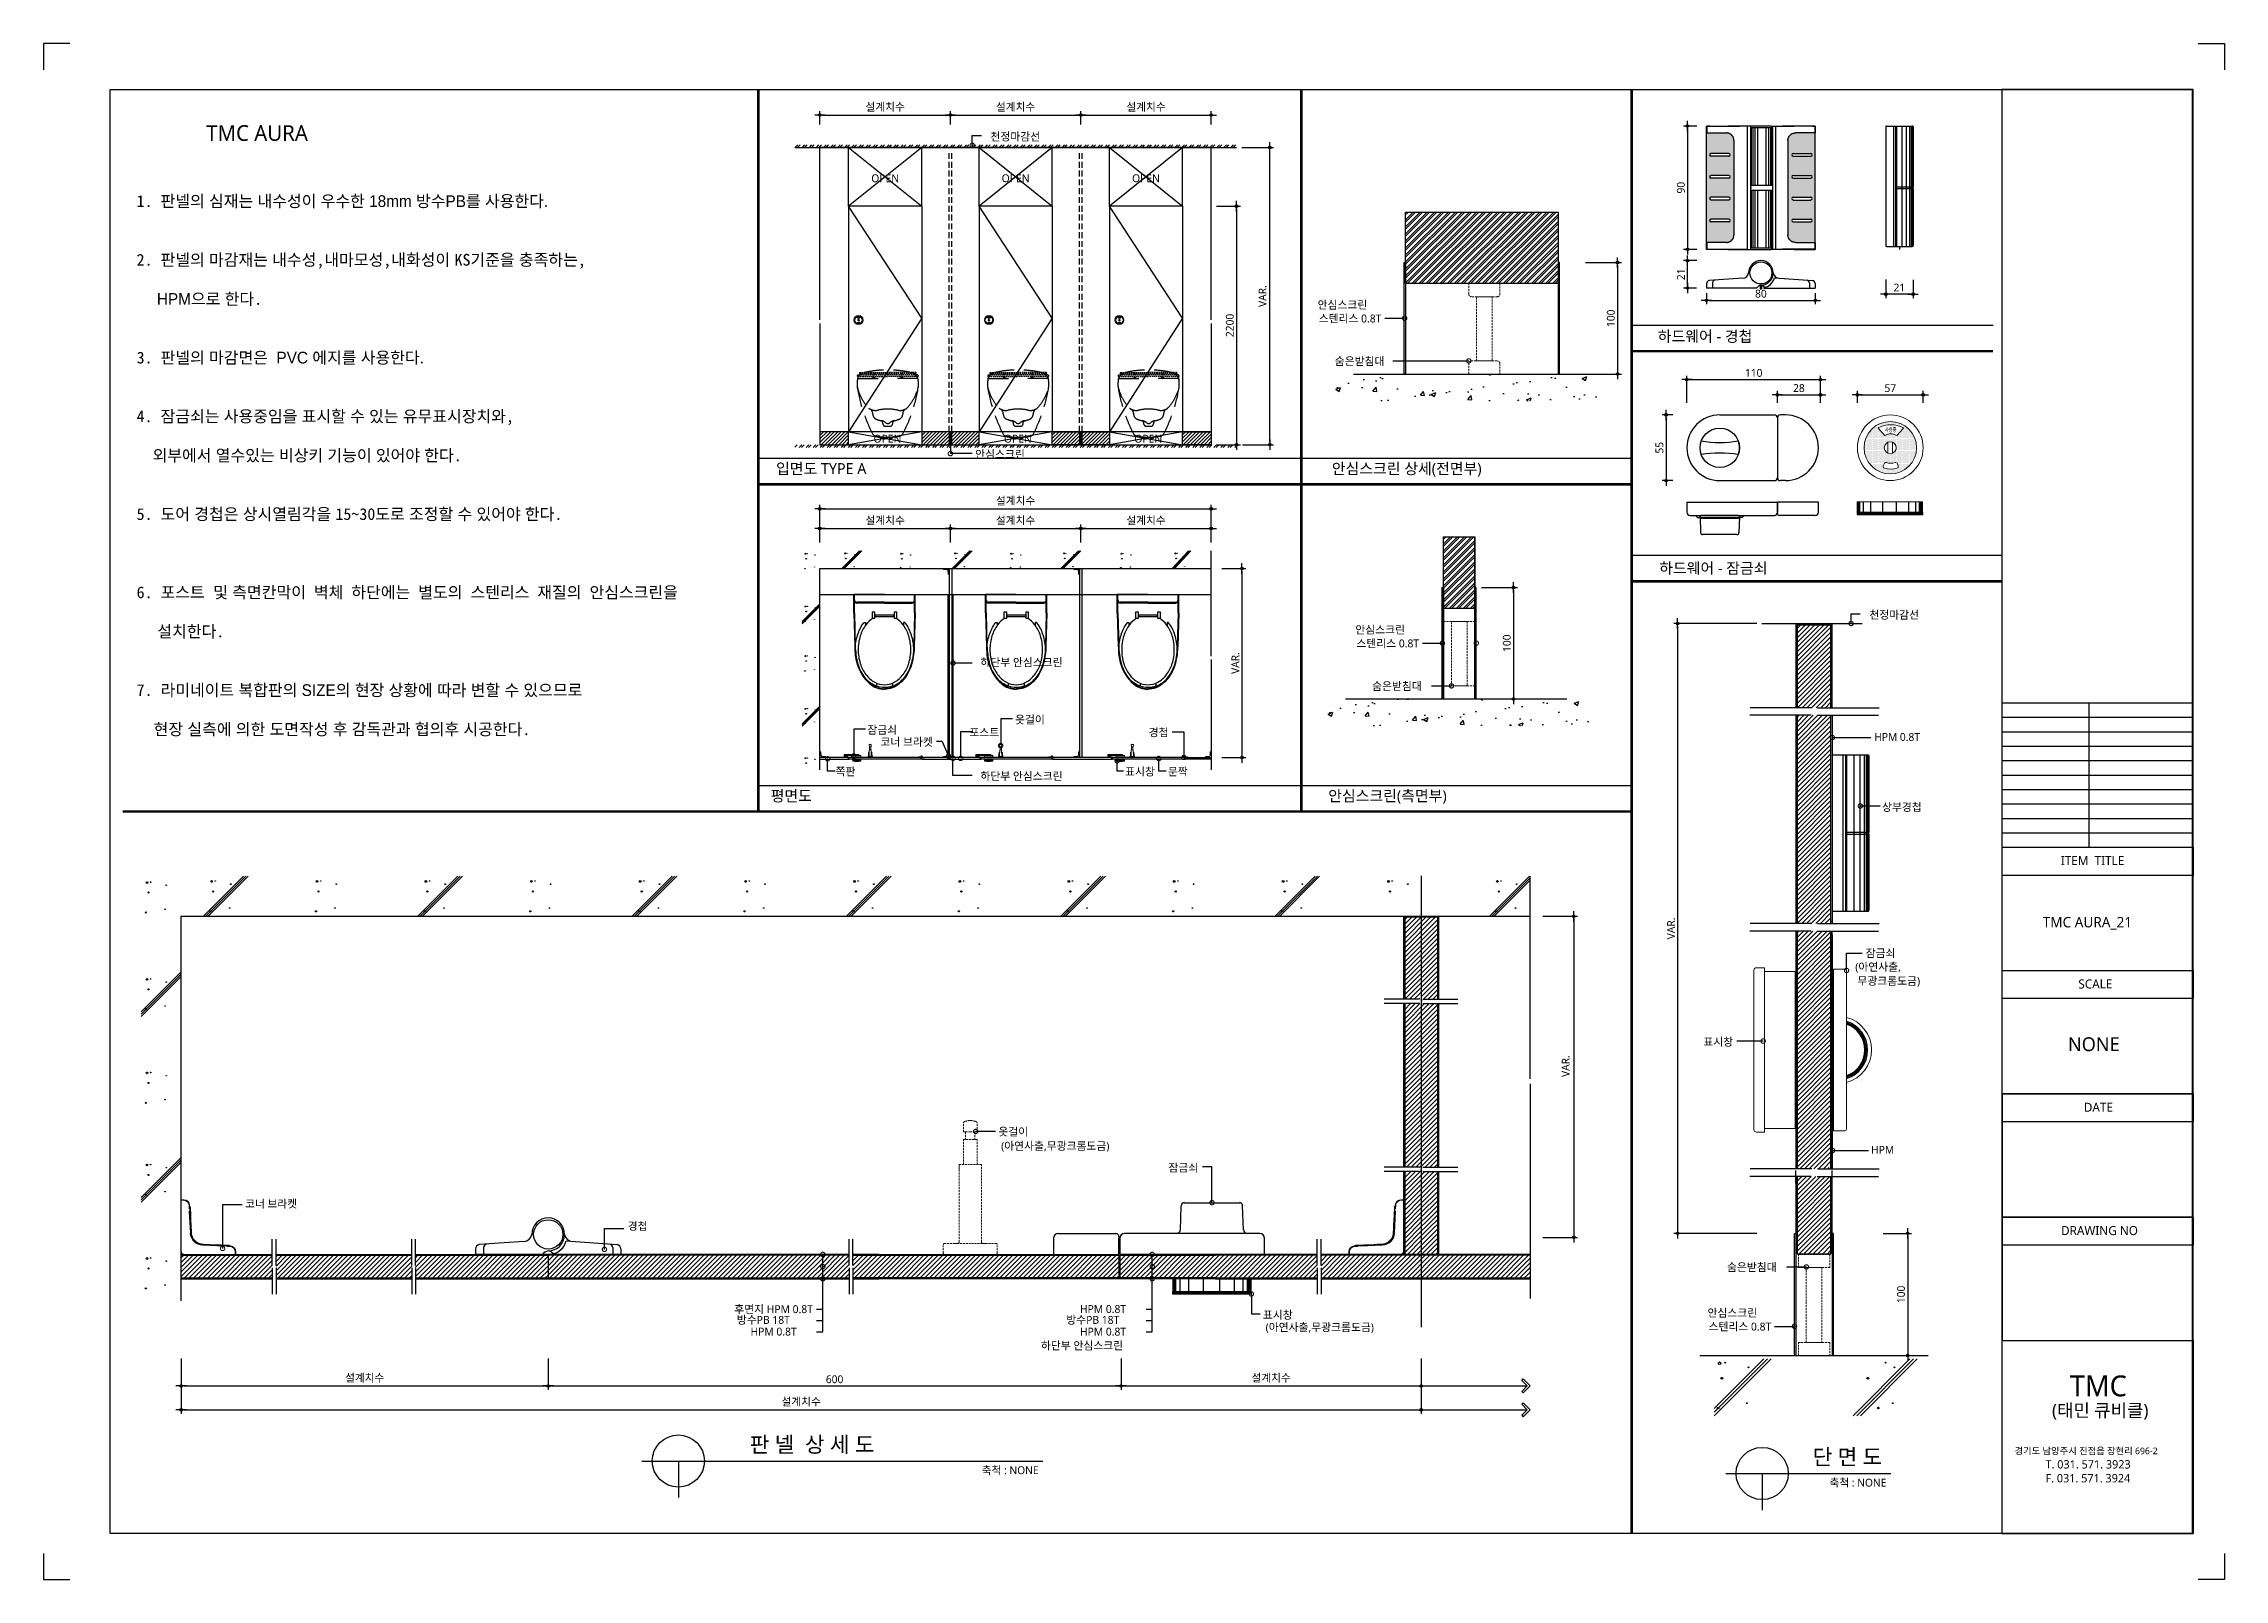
# Model space of a CAD drawing. Extents: x -256 to 8104, y -176 to 5714.
import ezdxf
from ezdxf.enums import TextEntityAlignment as Align

# ---------------------------------------------------------------- set-up
doc = ezdxf.new("R2010")
doc.units = 0
doc.header["$LTSCALE"] = 30
doc.linetypes.add('CEN', pattern=[62, 60, -1, 0, -1])
doc.linetypes.add('HIDDEN', pattern=[0.375, 0.25, -0.125])
doc.layers.get('0').update_dxf_attribs({"linetype": 'CONTINUOUS'})
doc.layers.get('DEFPOINTS').update_dxf_attribs({"linetype": 'CONTINUOUS'})
for name, color, linetype in [('02---제품선', 4, 'CONTINUOUS'), ('0_toilet', 6, 'CONTINUOUS'), ('C', 2, 'CONTINUOUS'), ('curior-0Line', 252, 'CONTINUOUS'), ('DIM', 7, 'CONTINUOUS'), ('HAT', 8, 'CONTINUOUS'), ('HID', 9, 'HIDDEN'), ('jac text', 7, 'CONTINUOUS'), ('TIT', 3, 'CONTINUOUS'), ('경첩', 4, 'CONTINUOUS'), ('문자', 3, 'CONTINUOUS'), ('부자재', 4, 'CONTINUOUS'), ('옷걸이', 4, 'CONTINUOUS'), ('잠금쇠(회전형)', 4, 'CONTINUOUS'), ('중심선', 1, 'CEN'), ('치수', 1, 'CONTINUOUS'), ('판넬', 2, 'CONTINUOUS'), ('해치', 8, 'CONTINUOUS')]:
    doc.layers.add(name, color=color, linetype=linetype)
doc.styles.add('HDW', font='gulim.ttc')
doc.styles.add('돋움', font='malgun.ttf')
doc.dimstyles.new('10', dxfattribs={"dimscale": 10, "dimtxt": 3, "dimasz": 1, "dimexe": 1.5, "dimexo": 2, "dimgap": 1, "dimtad": 1, "dimdec": 0, "dimlunit": 6, "dimtxsty": '돋움', "dimblk": 'DIMDOT', "dimcen": -1, "dimdle": 1.5, "dimclrt": 3, "dimazin": 3, "dimtfac": 1, "dimtdec": 0, "dimtix": 1, "dimtmove": 2, "dimatfit": 3, "dimldrblk": 'DIMDOT', "dimarcsym": 0})
pattern_1 = [(45, (-0.004, -7000), (-8.980256, 8.980256), [])]
pattern_2 = [(45, (-60.589, -6907.926), (-8.980256, 8.980256), [])]

# ---------------------------------------------------------------- blocks, each defined once
blk = doc.blocks.new('DIMDOT')
at = {"linetype": 'Continuous'}
blk.add_line((-2, 0), (2, 0), dxfattribs=at)
for radius in [0.5, 0.25]:
    blk.add_circle((0, 0), radius, dxfattribs=at)
blk = doc.blocks.new('*D557')
at = {"layer": 'DEFPOINTS', "color": 0}
for p in [(11541.7, -1384.1), (11041.7, -1440.4), (11541.7, -1440.4)]:
    blk.add_point(p, dxfattribs=at)
at = {"layer": 'DIM', "color": 0, "lineweight": -2, "ltscale": 10}
for p, q in [((11041.7, -1420.4), (11041.7, -1369.1)), ((11051.7, -1384.1), (11531.7, -1384.1)), ((11541.7, -1420.4), (11541.7, -1369.1))]:
    blk.add_line(p, q, dxfattribs=at)
at = {"layer": 'DIM', "color": 0, "lineweight": -2, "xscale": 10, "yscale": 10, "zscale": 10, "rotation": 180}
blk.add_blockref('DIMDOT', (11041.7, -1384.1), dxfattribs=at)
at = {"layer": 'DIM', "color": 0, "lineweight": -2, "xscale": 10, "yscale": 10, "zscale": 10}
blk.add_blockref('DIMDOT', (11541.7, -1384.1), dxfattribs=at)
at = {"layer": 'DIM', "color": 3, "insert": (11291.7, -1354.4), "char_height": 30, "attachment_point": 5, "style": '돋움'}
blk.add_mtext('설계치수', dxfattribs=at)
blk = doc.blocks.new('*D558')
at = {"layer": 'DEFPOINTS', "color": 0}
for p in [(12041.7, -1384.1), (11541.7, -1440.4), (12041.7, -1440.4)]:
    blk.add_point(p, dxfattribs=at)
at = {"layer": 'DIM', "color": 0, "lineweight": -2, "ltscale": 10}
for p, q in [((11541.7, -1420.4), (11541.7, -1369.1)), ((11551.7, -1384.1), (12031.7, -1384.1)), ((12041.7, -1420.4), (12041.7, -1369.1))]:
    blk.add_line(p, q, dxfattribs=at)
at = {"layer": 'DIM', "color": 0, "lineweight": -2, "xscale": 10, "yscale": 10, "zscale": 10, "rotation": 180}
blk.add_blockref('DIMDOT', (11541.7, -1384.1), dxfattribs=at)
at = {"layer": 'DIM', "color": 0, "lineweight": -2, "xscale": 10, "yscale": 10, "zscale": 10}
blk.add_blockref('DIMDOT', (12041.7, -1384.1), dxfattribs=at)
at = {"layer": 'DIM', "color": 3, "insert": (11791.7, -1354.4), "char_height": 30, "attachment_point": 5, "style": '돋움'}
blk.add_mtext('설계치수', dxfattribs=at)
blk = doc.blocks.new('*D559')
at = {"layer": 'DEFPOINTS', "color": 0}
for p in [(12541.7, -1384.1), (12041.7, -1440.4), (12541.7, -1440.4)]:
    blk.add_point(p, dxfattribs=at)
at = {"layer": 'DIM', "color": 0, "lineweight": -2, "ltscale": 10}
for p, q in [((12041.7, -1420.4), (12041.7, -1369.1)), ((12051.7, -1384.1), (12531.7, -1384.1)), ((12541.7, -1420.4), (12541.7, -1369.1))]:
    blk.add_line(p, q, dxfattribs=at)
at = {"layer": 'DIM', "color": 0, "lineweight": -2, "xscale": 10, "yscale": 10, "zscale": 10, "rotation": 180}
blk.add_blockref('DIMDOT', (12041.7, -1384.1), dxfattribs=at)
at = {"layer": 'DIM', "color": 0, "lineweight": -2, "xscale": 10, "yscale": 10, "zscale": 10}
blk.add_blockref('DIMDOT', (12541.7, -1384.1), dxfattribs=at)
at = {"layer": 'DIM', "color": 3, "insert": (12291.7, -1354.4), "char_height": 30, "attachment_point": 5, "style": '돋움'}
blk.add_mtext('설계치수', dxfattribs=at)
blk = doc.blocks.new('*D560')
at = {"layer": 'DEFPOINTS', "color": 0}
for p in [(12541.7, -1733.3), (12541.7, -2648.3), (12638.6, -2648.3)]:
    blk.add_point(p, dxfattribs=at)
at = {"layer": 'DIM', "color": 0, "lineweight": -2, "ltscale": 10}
for p, q in [((12561.7, -1733.3), (12653.6, -1733.3)), ((12638.6, -1743.3), (12638.6, -2638.3)), ((12561.7, -2648.3), (12653.6, -2648.3))]:
    blk.add_line(p, q, dxfattribs=at)
at = {"layer": 'DIM', "color": 0, "lineweight": -2, "xscale": 10, "yscale": 10, "zscale": 10}
for p, rotation in [((12638.6, -1733.3), 90), ((12638.6, -2648.3), 270)]:
    blk.add_blockref('DIMDOT', p, dxfattribs=dict(at, rotation=rotation))
at = {"layer": 'DIM', "color": 3, "insert": (12613.1, -2190.8), "char_height": 30, "attachment_point": 5, "rotation": 90, "style": '돋움'}
blk.add_mtext('2200', dxfattribs=at)
blk = doc.blocks.new('*D561')
at = {"layer": 'DEFPOINTS', "color": 0}
for p in [(12562.7, -3123.2), (12562.7, -3848.2), (12659.6, -3848.2)]:
    blk.add_point(p, dxfattribs=at)
at = {"layer": 'DIM', "color": 0, "lineweight": -2, "ltscale": 10}
for p, q in [((12582.7, -3123.2), (12674.6, -3123.2)), ((12659.6, -3133.2), (12659.6, -3838.2)), ((12582.7, -3848.2), (12674.6, -3848.2))]:
    blk.add_line(p, q, dxfattribs=at)
at = {"layer": 'DIM', "color": 0, "lineweight": -2, "xscale": 10, "yscale": 10, "zscale": 10}
for p, rotation in [((12659.6, -3123.2), 90), ((12659.6, -3848.2), 270)]:
    blk.add_blockref('DIMDOT', p, dxfattribs=dict(at, rotation=rotation))
at = {"layer": 'DIM', "color": 3, "insert": (12634.4, -3485.7), "char_height": 30, "attachment_point": 5, "rotation": 90, "style": '돋움'}
blk.add_mtext('VAR.', dxfattribs=at)
blk = doc.blocks.new('_DOTSMALL')
at = {"color": 0, "linetype": 'ByBlock', "const_width": 0.5}
blk.add_lwpolyline([(-0.0625, 0, 1), (0.0625, 0, 1)], format="xyb", close=True, dxfattribs=at)
blk = doc.blocks.new('A$C63EC304E')
at = {"layer": '치수', "color": 1, "xscale": 2.5, "yscale": 2.5, "zscale": 2.5, "rotation": 234.3098741996962}
blk.add_blockref('_DOTSMALL', (0.31, 0.31), dxfattribs=at)
blk = doc.blocks.new('A$C2BC9653E')
at = {"layer": '치수', "xscale": 0.3333333333333333, "yscale": 0.3333333333333333, "zscale": 0.3333333333333333}
blk.add_blockref('A$C63EC304E', (0, 0), dxfattribs=at)
blk = doc.blocks.new('A$C7FC71301')
at = {"layer": '치수', "rotation": 180}
blk.add_blockref('A$C2BC9653E', (0.21, 0.21), dxfattribs=at)
blk = doc.blocks.new('A$C4A20372B')
at = {"layer": '치수'}
blk.add_blockref('A$C7FC71301', (0, 0), dxfattribs=at)
blk = doc.blocks.new('A$C566469F5')
at = {"layer": '치수'}
blk.add_blockref('A$C4A20372B', (0, 0), dxfattribs=at)
blk = doc.blocks.new('A$C7E317CD4')
at = {"layer": '해치', "xscale": 2, "yscale": 2, "zscale": 2}
blk.add_blockref('A$C566469F5', (0, 0), dxfattribs=at)
blk = doc.blocks.new('A$C601D7F27')
at = {"layer": '치수'}
blk.add_blockref('A$C7E317CD4', (0, 0), dxfattribs=at)
blk = doc.blocks.new('A$C38802C08')
at = {"layer": '치수'}
blk.add_blockref('A$C601D7F27', (0, 0), dxfattribs=at)
blk = doc.blocks.new('*D562')
at = {"layer": 'DEFPOINTS', "color": 0}
for p in [(12541.7, -2969.6), (12041.7, -3042.7), (12541.7, -3042.7)]:
    blk.add_point(p, dxfattribs=at)
at = {"layer": 'DIM', "color": 0, "lineweight": -2, "ltscale": 10}
for p, q in [((12041.7, -3022.7), (12041.7, -2954.6)), ((12051.7, -2969.6), (12531.7, -2969.6)), ((12541.7, -3022.7), (12541.7, -2954.6))]:
    blk.add_line(p, q, dxfattribs=at)
at = {"layer": 'DIM', "color": 0, "lineweight": -2, "xscale": 10, "yscale": 10, "zscale": 10, "rotation": 180}
blk.add_blockref('DIMDOT', (12041.7, -2969.6), dxfattribs=at)
at = {"layer": 'DIM', "color": 0, "lineweight": -2, "xscale": 10, "yscale": 10, "zscale": 10}
blk.add_blockref('DIMDOT', (12541.7, -2969.6), dxfattribs=at)
at = {"layer": 'DIM', "color": 3, "insert": (12291.7, -2940), "char_height": 30, "attachment_point": 5, "style": '돋움'}
blk.add_mtext('설계치수', dxfattribs=at)
blk = doc.blocks.new('*D563')
at = {"layer": 'DEFPOINTS', "color": 0}
for p in [(12541.7, -2894.3), (11041.7, -3042.7), (12541.7, -3042.7)]:
    blk.add_point(p, dxfattribs=at)
at = {"layer": 'DIM', "color": 0, "lineweight": -2, "ltscale": 10}
for p, q in [((11041.7, -3022.7), (11041.7, -2879.3)), ((11051.7, -2894.3), (12531.7, -2894.3)), ((12541.7, -3022.7), (12541.7, -2879.3))]:
    blk.add_line(p, q, dxfattribs=at)
at = {"layer": 'DIM', "color": 0, "lineweight": -2, "xscale": 10, "yscale": 10, "zscale": 10, "rotation": 180}
blk.add_blockref('DIMDOT', (11041.7, -2894.3), dxfattribs=at)
at = {"layer": 'DIM', "color": 0, "lineweight": -2, "xscale": 10, "yscale": 10, "zscale": 10}
blk.add_blockref('DIMDOT', (12541.7, -2894.3), dxfattribs=at)
at = {"layer": 'DIM', "color": 3, "insert": (11791.7, -2864.6), "char_height": 30, "attachment_point": 5, "style": '돋움'}
blk.add_mtext('설계치수', dxfattribs=at)
blk = doc.blocks.new('*D564')
at = {"layer": 'DEFPOINTS', "color": 0}
for p in [(12041.7, -2969.6), (11541.7, -3042.7), (12041.7, -3042.7)]:
    blk.add_point(p, dxfattribs=at)
at = {"layer": 'DIM', "color": 0, "lineweight": -2, "ltscale": 10}
for p, q in [((11541.7, -3022.7), (11541.7, -2954.6)), ((11551.7, -2969.6), (12031.7, -2969.6)), ((12041.7, -3022.7), (12041.7, -2954.6))]:
    blk.add_line(p, q, dxfattribs=at)
at = {"layer": 'DIM', "color": 0, "lineweight": -2, "xscale": 10, "yscale": 10, "zscale": 10, "rotation": 180}
blk.add_blockref('DIMDOT', (11541.7, -2969.6), dxfattribs=at)
at = {"layer": 'DIM', "color": 0, "lineweight": -2, "xscale": 10, "yscale": 10, "zscale": 10}
blk.add_blockref('DIMDOT', (12041.7, -2969.6), dxfattribs=at)
at = {"layer": 'DIM', "color": 3, "insert": (11791.7, -2940), "char_height": 30, "attachment_point": 5, "style": '돋움'}
blk.add_mtext('설계치수', dxfattribs=at)
blk = doc.blocks.new('*D565')
at = {"layer": 'DEFPOINTS', "color": 0}
for p in [(11541.7, -2969.6), (11041.7, -3042.7), (11541.7, -3042.7)]:
    blk.add_point(p, dxfattribs=at)
at = {"layer": 'DIM', "color": 0, "lineweight": -2, "ltscale": 10}
for p, q in [((11041.7, -3022.7), (11041.7, -2954.6)), ((11051.7, -2969.6), (11531.7, -2969.6)), ((11541.7, -3022.7), (11541.7, -2954.6))]:
    blk.add_line(p, q, dxfattribs=at)
at = {"layer": 'DIM', "color": 0, "lineweight": -2, "xscale": 10, "yscale": 10, "zscale": 10, "rotation": 180}
blk.add_blockref('DIMDOT', (11041.7, -2969.6), dxfattribs=at)
at = {"layer": 'DIM', "color": 0, "lineweight": -2, "xscale": 10, "yscale": 10, "zscale": 10}
blk.add_blockref('DIMDOT', (11541.7, -2969.6), dxfattribs=at)
at = {"layer": 'DIM', "color": 3, "insert": (11291.7, -2940), "char_height": 30, "attachment_point": 5, "style": '돋움'}
blk.add_mtext('설계치수', dxfattribs=at)
blk = doc.blocks.new('*D566')
at = {"layer": 'DEFPOINTS', "color": 0}
for p in [(14877.2, -2398.7), (14365.2, -2507.3), (14877.2, -2507.3)]:
    blk.add_point(p, dxfattribs=at)
at = {"layer": 'DIM', "color": 0, "lineweight": -2, "ltscale": 10}
for p, q in [((14365.2, -2487.3), (14365.2, -2383.7)), ((14375.2, -2398.7), (14867.2, -2398.7)), ((14877.2, -2487.3), (14877.2, -2383.7))]:
    blk.add_line(p, q, dxfattribs=at)
at = {"layer": 'DIM', "color": 0, "lineweight": -2, "xscale": 10, "yscale": 10, "zscale": 10, "rotation": 180}
blk.add_blockref('DIMDOT', (14365.2, -2398.7), dxfattribs=at)
at = {"layer": 'DIM', "color": 0, "lineweight": -2, "xscale": 10, "yscale": 10, "zscale": 10}
blk.add_blockref('DIMDOT', (14877.2, -2398.7), dxfattribs=at)
at = {"layer": 'DIM', "color": 3, "insert": (14621.2, -2373.1), "char_height": 30, "attachment_point": 5, "style": '돋움'}
blk.add_mtext('110', dxfattribs=at)
blk = doc.blocks.new('*D567')
at = {"layer": 'DEFPOINTS', "color": 0}
for p in [(14712.1, -2507.3), (14877.2, -2456.7), (14877.2, -2507.3)]:
    blk.add_point(p, dxfattribs=at)
at = {"layer": 'DIM', "color": 0, "lineweight": -2, "ltscale": 10}
for p, q in [((14712.1, -2487.3), (14712.1, -2441.7)), ((14722.1, -2456.7), (14867.2, -2456.7)), ((14877.2, -2487.3), (14877.2, -2441.7))]:
    blk.add_line(p, q, dxfattribs=at)
at = {"layer": 'DIM', "color": 0, "lineweight": -2, "xscale": 10, "yscale": 10, "zscale": 10, "rotation": 180}
blk.add_blockref('DIMDOT', (14712.1, -2456.7), dxfattribs=at)
at = {"layer": 'DIM', "color": 0, "lineweight": -2, "xscale": 10, "yscale": 10, "zscale": 10}
blk.add_blockref('DIMDOT', (14877.2, -2456.7), dxfattribs=at)
at = {"layer": 'DIM', "color": 3, "insert": (14794.7, -2431.2), "char_height": 30, "attachment_point": 5, "style": '돋움'}
blk.add_mtext('28', dxfattribs=at)
blk = doc.blocks.new('*D568')
at = {"layer": 'DEFPOINTS', "color": 0}
for p in [(15018.9, -2507.3), (15270.9, -2456.7), (15270.9, -2507.3)]:
    blk.add_point(p, dxfattribs=at)
at = {"layer": 'DIM', "color": 0, "lineweight": -2, "ltscale": 10}
for p, q in [((15018.9, -2487.3), (15018.9, -2441.7)), ((15028.9, -2456.7), (15260.9, -2456.7)), ((15270.9, -2487.3), (15270.9, -2441.7))]:
    blk.add_line(p, q, dxfattribs=at)
at = {"layer": 'DIM', "color": 0, "lineweight": -2, "xscale": 10, "yscale": 10, "zscale": 10, "rotation": 180}
blk.add_blockref('DIMDOT', (15018.9, -2456.7), dxfattribs=at)
at = {"layer": 'DIM', "color": 0, "lineweight": -2, "xscale": 10, "yscale": 10, "zscale": 10}
blk.add_blockref('DIMDOT', (15270.9, -2456.7), dxfattribs=at)
at = {"layer": 'DIM', "color": 3, "insert": (15144.9, -2431.4), "char_height": 30, "attachment_point": 5, "style": '돋움'}
blk.add_mtext('57', dxfattribs=at)
blk = doc.blocks.new('*D569')
at = {"layer": 'DEFPOINTS', "color": 0}
for p in [(14422.8, -1426), (14367.8, -1899.1), (14422.8, -1899.1)]:
    blk.add_point(p, dxfattribs=at)
at = {"layer": 'DIM', "color": 0, "lineweight": -2, "ltscale": 10}
for p, q in [((14402.8, -1426), (14352.8, -1426)), ((14367.8, -1436), (14367.8, -1889.1)), ((14402.8, -1899.1), (14352.8, -1899.1))]:
    blk.add_line(p, q, dxfattribs=at)
at = {"layer": 'DIM', "color": 0, "lineweight": -2, "xscale": 10, "yscale": 10, "zscale": 10}
for p, rotation in [((14367.8, -1426), 90), ((14367.8, -1899.1), 270)]:
    blk.add_blockref('DIMDOT', p, dxfattribs=dict(at, rotation=rotation))
at = {"layer": 'DIM', "color": 3, "insert": (14342.3, -1662.5), "char_height": 30, "attachment_point": 5, "rotation": 90, "style": '돋움'}
blk.add_mtext('90', dxfattribs=at)
blk = doc.blocks.new('*D570')
at = {"layer": 'DEFPOINTS', "color": 0}
for p in [(14440.4, -2047.3), (14857.5, -2047.3), (14857.5, -2094.7)]:
    blk.add_point(p, dxfattribs=at)
at = {"layer": 'DIM', "color": 0, "lineweight": -2, "ltscale": 10}
for p, q in [((14440.4, -2067.3), (14440.4, -2109.7)), ((14857.5, -2067.3), (14857.5, -2109.7)), ((14450.4, -2094.7), (14847.5, -2094.7))]:
    blk.add_line(p, q, dxfattribs=at)
at = {"layer": 'DIM', "color": 0, "lineweight": -2, "xscale": 10, "yscale": 10, "zscale": 10, "rotation": 180}
blk.add_blockref('DIMDOT', (14440.4, -2094.7), dxfattribs=at)
at = {"layer": 'DIM', "color": 0, "lineweight": -2, "xscale": 10, "yscale": 10, "zscale": 10}
blk.add_blockref('DIMDOT', (14857.5, -2094.7), dxfattribs=at)
at = {"layer": 'DIM', "color": 3, "insert": (14648.9, -2069.2), "char_height": 30, "attachment_point": 5, "style": '돋움'}
blk.add_mtext('80', dxfattribs=at)
blk = doc.blocks.new('*D571')
at = {"layer": 'DEFPOINTS', "color": 0}
for p in [(14367.8, -1942.3), (14422.8, -1942.3), (14422.1, -2047.3)]:
    blk.add_point(p, dxfattribs=at)
at = {"layer": 'DIM', "color": 0, "lineweight": -2, "ltscale": 10}
for p, q in [((14402.8, -1942.3), (14352.8, -1942.3)), ((14367.8, -2037.3), (14367.8, -1952.3)), ((14402.1, -2047.3), (14352.8, -2047.3))]:
    blk.add_line(p, q, dxfattribs=at)
at = {"layer": 'DIM', "color": 0, "lineweight": -2, "xscale": 10, "yscale": 10, "zscale": 10}
for p, rotation in [((14367.8, -1942.3), 90), ((14367.8, -2047.3), 270)]:
    blk.add_blockref('DIMDOT', p, dxfattribs=dict(at, rotation=rotation))
at = {"layer": 'DIM', "color": 3, "insert": (14342.5, -1994.8), "char_height": 30, "attachment_point": 5, "rotation": 90, "style": '돋움'}
blk.add_mtext('21', dxfattribs=at)
blk = doc.blocks.new('*D572')
at = {"layer": 'DEFPOINTS', "color": 0}
for p in [(15127.3, -1995.1), (15232.3, -1995.9), (15127.3, -2070.8)]:
    blk.add_point(p, dxfattribs=at)
at = {"layer": 'DIM', "color": 0, "lineweight": -2, "ltscale": 10}
for p, q in [((15127.3, -2015.1), (15127.3, -2085.8)), ((15222.3, -2070.8), (15137.3, -2070.8)), ((15232.3, -2015.9), (15232.3, -2085.8))]:
    blk.add_line(p, q, dxfattribs=at)
at = {"layer": 'DIM', "color": 0, "lineweight": -2, "xscale": 10, "yscale": 10, "zscale": 10, "rotation": 180}
blk.add_blockref('DIMDOT', (15127.3, -2070.8), dxfattribs=at)
at = {"layer": 'DIM', "color": 0, "lineweight": -2, "xscale": 10, "yscale": 10, "zscale": 10}
blk.add_blockref('DIMDOT', (15232.3, -2070.8), dxfattribs=at)
at = {"layer": 'DIM', "color": 3, "insert": (15179.8, -2045.5), "char_height": 30, "attachment_point": 5, "style": '돋움'}
blk.add_mtext('21', dxfattribs=at)
blk = doc.blocks.new('A$C10E41893')
at = {"layer": '부자재'}
for p, q in [((6, 0), (6, 196)), ((123, 196), (6, 196)), ((123, 192), (6, 192)), ((55, 0), (55, 177)), ((61, 0), (61, 177)), ((6, 0), (6, -196)), ((55, 0), (55, -177)), ((61, 0), (61, -177)), ((123, -192), (6, -192)), ((123, -196), (6, -196))]:
    blk.add_line(p, q, dxfattribs=at)
for points in [[(123, 196, -0.012538), (123, 196), (335, 190, -0.055395), (445, 175, -0.154276), (577, 93, -0.179504), (612, 0, -0.179504)], [(123, 192, -0.012538), (123, 192), (335, 187, -0.055395), (444, 172, -0.154276), (574, 91, -0.179504), (608, 0, -0.179504)], [(157, -72, 0.089162), (200, -119, 0.085733), (270, -155, 0.075373), (359, -168, 0.075373), (447, -155, 0.085733), (517, -119, 0.106084), (567, -62, 0.126931), (583, 0, 0.126931), (567, 62, 0.106084), (517, 119, 0.085733), (447, 155, 0.075373), (359, 168, 0.075373), (270, 155, 0.085733), (200, 119, 0.089162), (157, 72)], [(572, 51), (589, 51), (589, 60, 0.021185), (583, 71, 0.106084), (528, 134, 0.085733), (453, 172, 0.075373), (359, 187, 0.075373), (265, 172, 0.085733), (189, 134, 0.007337), (184, 130), (184, 122), (205, 122)], [(123, -196, 0.012538), (123, -196), (335, -190, 0.055395), (445, -175, 0.154276), (577, -93, 0.179504), (612, 0, 0.179504)], [(123, -192, 0.012538), (123, -192), (335, -187, 0.055395), (444, -172, 0.154276), (574, -91, 0.179504), (608, 0, 0.179504)], [(589, -51, 0.090214), (598, 0, 0.090214), (589, 51, 0.106084)], [(572, -51), (589, -51), (589, -60, -0.021185), (583, -71, -0.106084), (528, -134, -0.085733), (453, -172, -0.075373), (359, -187, -0.075373), (265, -172, -0.085733), (189, -134, -0.007337), (184, -130), (184, -122), (205, -122)]]:
    blk.add_lwpolyline(points, format="xyb", dxfattribs=at)
blk.add_lwpolyline([(138, -61), (119, -61), (119, -79), (157, -79), (157, -61), (138, -61), (147, -61), (147, 61), (138, 61), (157, 61), (157, 79), (119, 79), (119, 61), (138, 61), (138, -61), (119, -61)], dxfattribs=at)
for centre, start, end in [((40, 177), 0, 90), ((46, 177), 0, 90), ((40, -177), 270, 0), ((46, -177), 270, 0)]:
    blk.add_arc(centre, 15, start, end, dxfattribs=at)
blk = doc.blocks.new('A$C460A2A32')
at = {"color": 0}
for p, q in [((3, 20), (0, 16)), ((3, 20), (9, 20)), ((4, 10), (162, 10)), ((9, 20), (162, 20)), ((13, 32), (11, 30)), ((13, 32), (162, 32)), ((13, 27), (162, 27)), ((312, 32), (162, 32)), ((312, 27), (162, 27)), ((316, 20), (162, 20)), ((321, 10), (162, 10)), ((312, 32), (313, 30)), ((322, 20), (316, 20)), ((322, 20), (324, 16))]:
    blk.add_line(p, q, dxfattribs=at)
for centre, radius, start, end in [((4, 14), 4, 150.0107, 270), ((13, 29), 2, 135, 270), ((109, 28), 26, 182.6717, 198.4118), ((109, 10), 26, 180, 202.6199), ((107, 28), 23, 183.0205, 200.9186), ((107, 10), 23, 180, 205.7715), ((69, 10), 23, 334.2285, 0), ((69, 28), 23, 339.0814, 356.9795), ((67, 10), 26, 337.3801, 0), ((67, 28), 26, 341.5882, 357.3283), ((257, 10), 26, 180, 202.6199), ((257, 28), 26, 182.6717, 198.4118), ((256, 28), 23, 183.0205, 200.9186), ((256, 10), 23, 180, 205.7715), ((217, 10), 23, 334.2285, 0), ((217, 28), 23, 339.0814, 356.9795), ((216, 28), 26, 341.5882, 357.3283), ((216, 10), 26, 337.3801, 0), ((312, 29), 2, 270, 45), ((321, 14), 4, 270, 29.9893)]:
    blk.add_arc(centre, radius, start, end, dxfattribs=at)
blk = doc.blocks.new('*D573')
at = {"layer": 'DEFPOINTS', "color": 0}
for p in [(14330.8, -2533.9), (14285.2, -2785.9), (14330.8, -2785.9)]:
    blk.add_point(p, dxfattribs=at)
at = {"layer": 'DIM', "color": 0, "lineweight": -2, "ltscale": 10}
for p, q in [((14310.8, -2533.9), (14270.2, -2533.9)), ((14285.2, -2543.9), (14285.2, -2775.9)), ((14310.8, -2785.9), (14270.2, -2785.9))]:
    blk.add_line(p, q, dxfattribs=at)
at = {"layer": 'DIM', "color": 0, "lineweight": -2, "xscale": 10, "yscale": 10, "zscale": 10}
for p, rotation in [((14285.2, -2533.9), 90), ((14285.2, -2785.9), 270)]:
    blk.add_blockref('DIMDOT', p, dxfattribs=dict(at, rotation=rotation))
at = {"layer": 'DIM', "color": 3, "insert": (14259.9, -2659.9), "char_height": 30, "attachment_point": 5, "rotation": 90, "style": '돋움'}
blk.add_mtext('55', dxfattribs=at)
blk = doc.blocks.new('*D574')
at = {"layer": 'DEFPOINTS', "color": 0}
for p in [(14653.8, -3333.9), (14329.7, -5672.9), (14653.8, -5672.9)]:
    blk.add_point(p, dxfattribs=at)
at = {"layer": 'DIM', "color": 0, "lineweight": -2, "ltscale": 10}
for p, q in [((14633.8, -3333.9), (14314.7, -3333.9)), ((14329.7, -3343.9), (14329.7, -5662.9)), ((14633.8, -5672.9), (14314.7, -5672.9))]:
    blk.add_line(p, q, dxfattribs=at)
at = {"layer": 'DIM', "color": 0, "lineweight": -2, "xscale": 10, "yscale": 10, "zscale": 10}
for p, rotation in [((14329.7, -3333.9), 90), ((14329.7, -5672.9), 270)]:
    blk.add_blockref('DIMDOT', p, dxfattribs=dict(at, rotation=rotation))
at = {"layer": 'DIM', "color": 3, "insert": (14304.5, -4503.4), "char_height": 30, "attachment_point": 5, "rotation": 90, "style": '돋움'}
blk.add_mtext('VAR.', dxfattribs=at)
blk = doc.blocks.new('A$C13EB2441')
for p, q in [((0.84, 7.37), (0.84, 14.11)), ((0.84, 6.74), (0.84, 0))]:
    blk.add_line(p, q)
blk = doc.blocks.new('*D575')
at = {"layer": 'DEFPOINTS', "color": 0}
for p in [(15097.3, -5672.8), (15097.3, -6141.1), (15211.6, -6141.1)]:
    blk.add_point(p, dxfattribs=at)
at = {"layer": 'DIM', "color": 0, "lineweight": -2, "ltscale": 10}
for p, q in [((15117.3, -5672.8), (15226.6, -5672.8)), ((15211.6, -5682.8), (15211.6, -6131.1)), ((15117.3, -6141.1), (15226.6, -6141.1))]:
    blk.add_line(p, q, dxfattribs=at)
at = {"layer": 'DIM', "color": 0, "lineweight": -2, "xscale": 10, "yscale": 10, "zscale": 10}
for p, rotation in [((15211.6, -5672.8), 90), ((15211.6, -6141.1), 270)]:
    blk.add_blockref('DIMDOT', p, dxfattribs=dict(at, rotation=rotation))
at = {"layer": 'DIM', "color": 3, "insert": (15186, -5907), "char_height": 30, "attachment_point": 5, "rotation": 90, "style": '돋움'}
blk.add_mtext('100', dxfattribs=at)
blk = doc.blocks.new('*D576')
at = {"layer": 'DEFPOINTS', "color": 0}
for p in [(13557.6, -3195.8), (13557.6, -3623.3), (13700.6, -3623.3)]:
    blk.add_point(p, dxfattribs=at)
at = {"layer": 'DIM', "color": 0, "lineweight": -2, "ltscale": 10}
for p, q in [((13577.6, -3195.8), (13715.6, -3195.8)), ((13700.6, -3205.8), (13700.6, -3613.3)), ((13577.6, -3623.3), (13715.6, -3623.3))]:
    blk.add_line(p, q, dxfattribs=at)
at = {"layer": 'DIM', "color": 0, "lineweight": -2, "xscale": 10, "yscale": 10, "zscale": 10}
for p, rotation in [((13700.6, -3195.8), 90), ((13700.6, -3623.3), 270)]:
    blk.add_blockref('DIMDOT', p, dxfattribs=dict(at, rotation=rotation))
at = {"layer": 'DIM', "color": 3, "insert": (13675, -3409.5), "char_height": 30, "attachment_point": 5, "rotation": 90, "style": '돋움'}
blk.add_mtext('100', dxfattribs=at)
blk = doc.blocks.new('*D577')
at = {"layer": 'DEFPOINTS', "color": 0}
for p in [(12638.6, -1508.5), (12766, -1508.5), (12641.1, -2648.3)]:
    blk.add_point(p, dxfattribs=at)
at = {"layer": 'DIM', "color": 0, "lineweight": -2, "ltscale": 10}
for p, q in [((12658.6, -1508.5), (12781, -1508.5)), ((12766, -2638.3), (12766, -1518.5)), ((12661.1, -2648.3), (12781, -2648.3))]:
    blk.add_line(p, q, dxfattribs=at)
at = {"layer": 'DIM', "color": 0, "lineweight": -2, "xscale": 10, "yscale": 10, "zscale": 10}
for p, rotation in [((12766, -1508.5), 90), ((12766, -2648.3), 270)]:
    blk.add_blockref('DIMDOT', p, dxfattribs=dict(at, rotation=rotation))
at = {"layer": 'DIM', "color": 3, "insert": (12738.7, -2078.4), "char_height": 30, "attachment_point": 5, "rotation": 90, "style": '돋움'}
blk.add_mtext('VAR.', dxfattribs=at)
blk = doc.blocks.new('*D578')
at = {"layer": 'DEFPOINTS', "color": 0}
for p in [(13956.3, -1949.7), (13956.3, -2377.2), (14099.2, -2377.2)]:
    blk.add_point(p, dxfattribs=at)
at = {"layer": 'DIM', "color": 0, "lineweight": -2, "ltscale": 10}
for p, q in [((13976.3, -1949.7), (14114.2, -1949.7)), ((14099.2, -1959.7), (14099.2, -2367.2)), ((13976.3, -2377.2), (14114.2, -2377.2))]:
    blk.add_line(p, q, dxfattribs=at)
at = {"layer": 'DIM', "color": 0, "lineweight": -2, "xscale": 10, "yscale": 10, "zscale": 10}
for p, rotation in [((14099.2, -1949.7), 90), ((14099.2, -2377.2), 270)]:
    blk.add_blockref('DIMDOT', p, dxfattribs=dict(at, rotation=rotation))
at = {"layer": 'DIM', "color": 3, "insert": (14073.6, -2163.4), "char_height": 30, "attachment_point": 5, "rotation": 90, "style": '돋움'}
blk.add_mtext('100', dxfattribs=at)
blk = doc.blocks.new('*D579')
at = {"layer": 'DEFPOINTS', "color": 0}
for p in [(8592.8, -6132.4), (9999.9, -6132.4), (9999.9, -6258.1)]:
    blk.add_point(p, dxfattribs=at)
at = {"layer": 'DIM', "color": 0, "lineweight": -2, "ltscale": 10}
for p, q in [((8592.8, -6152.4), (8592.8, -6273.1)), ((9999.9, -6152.4), (9999.9, -6273.1)), ((8602.8, -6258.1), (9989.9, -6258.1))]:
    blk.add_line(p, q, dxfattribs=at)
at = {"layer": 'DIM', "color": 0, "lineweight": -2, "xscale": 10, "yscale": 10, "zscale": 10, "rotation": 180}
blk.add_blockref('DIMDOT', (8592.8, -6258.1), dxfattribs=at)
at = {"layer": 'DIM', "color": 0, "lineweight": -2, "xscale": 10, "yscale": 10, "zscale": 10}
blk.add_blockref('DIMDOT', (9999.9, -6258.1), dxfattribs=at)
at = {"layer": 'DIM', "color": 3, "insert": (9296.4, -6228.5), "char_height": 30, "attachment_point": 5, "style": '돋움'}
blk.add_mtext('설계치수', dxfattribs=at)
blk = doc.blocks.new('*D580')
at = {"layer": 'DEFPOINTS', "color": 0}
for p in [(8592.8, -6132.4), (13346.7, -6132.4), (13346.7, -6349.6)]:
    blk.add_point(p, dxfattribs=at)
at = {"layer": 'DIM', "color": 0, "lineweight": -2, "ltscale": 10}
for p, q in [((8592.8, -6152.4), (8592.8, -6364.6)), ((13346.7, -6152.4), (13346.7, -6364.6)), ((8602.8, -6349.6), (13336.7, -6349.6))]:
    blk.add_line(p, q, dxfattribs=at)
at = {"layer": 'DIM', "color": 0, "lineweight": -2, "xscale": 10, "yscale": 10, "zscale": 10, "rotation": 180}
blk.add_blockref('DIMDOT', (8592.8, -6349.6), dxfattribs=at)
at = {"layer": 'DIM', "color": 0, "lineweight": -2, "xscale": 10, "yscale": 10, "zscale": 10}
blk.add_blockref('DIMDOT', (13346.7, -6349.6), dxfattribs=at)
at = {"layer": 'DIM', "color": 3, "insert": (10969.8, -6319.9), "char_height": 30, "attachment_point": 5, "style": '돋움'}
blk.add_mtext('설계치수', dxfattribs=at)
blk = doc.blocks.new('*D581')
at = {"layer": 'DEFPOINTS', "color": 0}
for p in [(12195.9, -6132.4), (13346.7, -6132.4), (13346.7, -6258.1)]:
    blk.add_point(p, dxfattribs=at)
at = {"layer": 'DIM', "color": 0, "lineweight": -2, "ltscale": 10}
for p, q in [((12195.9, -6152.4), (12195.9, -6273.1)), ((13346.7, -6152.4), (13346.7, -6273.1)), ((12205.9, -6258.1), (13336.7, -6258.1))]:
    blk.add_line(p, q, dxfattribs=at)
at = {"layer": 'DIM', "color": 0, "lineweight": -2, "xscale": 10, "yscale": 10, "zscale": 10, "rotation": 180}
blk.add_blockref('DIMDOT', (12195.9, -6258.1), dxfattribs=at)
at = {"layer": 'DIM', "color": 0, "lineweight": -2, "xscale": 10, "yscale": 10, "zscale": 10}
blk.add_blockref('DIMDOT', (13346.7, -6258.1), dxfattribs=at)
at = {"layer": 'DIM', "color": 3, "insert": (12771.3, -6228.5), "char_height": 30, "attachment_point": 5, "style": '돋움'}
blk.add_mtext('설계치수', dxfattribs=at)
blk = doc.blocks.new('*D582')
at = {"layer": 'DEFPOINTS', "color": 0}
for p in [(9999.9, -6132.4), (12195.9, -6132.4), (12195.9, -6258.1)]:
    blk.add_point(p, dxfattribs=at)
at = {"layer": 'DIM', "color": 0, "lineweight": -2, "ltscale": 10}
for p, q in [((9999.9, -6152.4), (9999.9, -6273.1)), ((12195.9, -6152.4), (12195.9, -6273.1)), ((10009.9, -6258.1), (12185.9, -6258.1))]:
    blk.add_line(p, q, dxfattribs=at)
at = {"layer": 'DIM', "color": 0, "lineweight": -2, "xscale": 10, "yscale": 10, "zscale": 10, "rotation": 180}
blk.add_blockref('DIMDOT', (9999.9, -6258.1), dxfattribs=at)
at = {"layer": 'DIM', "color": 0, "lineweight": -2, "xscale": 10, "yscale": 10, "zscale": 10}
blk.add_blockref('DIMDOT', (12195.9, -6258.1), dxfattribs=at)
at = {"layer": 'DIM', "color": 3, "insert": (11097.9, -6232.6), "char_height": 30, "attachment_point": 5, "style": '돋움'}
blk.add_mtext('600', dxfattribs=at)
blk = doc.blocks.new('A$C06B31977')
for p, q in [((1.26, 11.06), (1.26, 21.17)), ((1.26, 10.11), (1.26, 0))]:
    blk.add_line(p, q)
blk = doc.blocks.new('*D583')
at = {"layer": 'DEFPOINTS', "color": 0}
for p in [(13793.5, -4456.8), (13793.5, -5688.1), (13931.4, -5688.1)]:
    blk.add_point(p, dxfattribs=at)
at = {"layer": 'DIM', "color": 0, "lineweight": -2, "ltscale": 10}
for p, q in [((13813.5, -4456.8), (13946.4, -4456.8)), ((13931.4, -4466.8), (13931.4, -5678.1)), ((13813.5, -5688.1), (13946.4, -5688.1))]:
    blk.add_line(p, q, dxfattribs=at)
at = {"layer": 'DIM', "color": 0, "lineweight": -2, "xscale": 10, "yscale": 10, "zscale": 10}
for p, rotation in [((13931.4, -4456.8), 90), ((13931.4, -5688.1), 270)]:
    blk.add_blockref('DIMDOT', p, dxfattribs=dict(at, rotation=rotation))
at = {"layer": 'DIM', "color": 3, "insert": (13900.6, -5031.5), "char_height": 30, "attachment_point": 5, "rotation": 90, "style": '돋움'}
blk.add_mtext('VAR.', dxfattribs=at)
blk = doc.blocks.new('AURA_21', base_point=(8321.5, -6824.2))
h = blk.add_hatch()
h.set_pattern_fill('ANSI31', color=3, scale=3, angle=180)
h.set_pattern_definition([(225, (8359.996, -7000), (6.735192, -6.735192), [])])
h.paths.add_polyline_path([(11151.7, -2598.3), (11041.7, -2598.3), (11041.7, -2648.3), (11151.7, -2648.3)])
h.paths.add_polyline_path([(11536.7, -2598.3), (11431.7, -2598.3), (11431.7, -2648.3), (11536.7, -2648.3)])
h.paths.add_polyline_path([(11651.7, -2598.3), (11546.7, -2598.3), (11546.7, -2648.3), (11651.7, -2648.3)])
h.paths.add_polyline_path([(12036.7, -2598.3), (11931.7, -2598.3), (11931.7, -2648.3), (12036.7, -2648.3)])
h.paths.add_polyline_path([(12151.7, -2598.3), (12046.7, -2598.3), (12046.7, -2648.3), (12151.7, -2648.3)])
h.paths.add_polyline_path([(12541.7, -2598.3), (12431.7, -2598.3), (12431.7, -2648.3), (12541.7, -2648.3)])
h = blk.add_hatch()
h.set_pattern_fill('ANSI31', color=2, style=0)
h.set_pattern_definition([(45, (8359.9965, -7000), (-2.245064, 2.245064), [])])
h.paths.add_polyline_path([(11546.7, -2598.3), (11536.7, -2598.3), (11536.7, -2648.3), (11546.7, -2648.3)])
h = blk.add_hatch()
h.set_pattern_fill('ANSI31', color=2, style=0)
h.set_pattern_definition([(45, (8859.9965, -7000), (-2.245064, 2.245064), [])])
h.paths.add_polyline_path([(12046.7, -2598.3), (12036.7, -2598.3), (12036.7, -2648.3), (12046.7, -2648.3)])
h = blk.add_hatch()
h.set_pattern_fill('ANSI31', color=2, style=0)
h.set_pattern_definition([(45, (11538.1628, -5160.0106), (-2.245064, 2.245064), [])])
h.paths.add_polyline_path([(13432.6, -3195.8), (13427.6, -3195.8), (13427.6, -3407.5, -1), (13427.6, -3411.6), (13427.6, -3623.3), (13432.6, -3623.3)])
h.paths.add_polyline_path([(13557.6, -3411.6, -1), (13557.6, -3407.5), (13557.6, -3195.8), (13552.6, -3195.8), (13552.6, -3623.3), (13557.6, -3623.3)])
at = {"layer": 'HAT'}
h = blk.add_hatch(dxfattribs=at)
h.set_pattern_fill('ANSI32', color=256, scale=2, style=0)
h.set_pattern_definition([(45, (-294.373, -7141.476), (-13.470384, 13.470384), []), (45, (-285.393, -7141.476), (-13.470384, 13.470384), [])])
h.paths.add_polyline_path([(10945, -1498.5), (12638.6, -1498.5), (12638.6, -1508.5), (10945, -1508.5)])
h = blk.add_hatch(dxfattribs=at)
h.set_pattern_fill('ANSI32', color=256, scale=2, style=0)
h.set_pattern_definition([(45, (29.9, -7008.834), (-13.470384, 13.470384), []), (45, (38.881, -7008.834), (-13.470384, 13.470384), [])])
h.paths.add_polyline_path([(13286.8, -1755.9), (13872.2, -1755.9), (13872.2, -2030.6), (13286.8, -2030.6)])
h = blk.add_hatch(dxfattribs=at)
h.set_pattern_fill('ANSI32', color=256, scale=2, style=0)
h.set_pattern_definition([(45, (-294.373, -6959.496), (-13.470384, 13.470384), []), (45, (-285.393, -6959.496), (-13.470384, 13.470384), [])])
h.paths.add_polyline_path([(10945, -2658.7), (12638.6, -2658.7), (12638.6, -2648.7), (10945, -2648.7)])
h = blk.add_hatch(dxfattribs=at)
h.set_pattern_fill('ANSI32', color=256, scale=2, style=0)
h.set_pattern_definition([(45, (8351.314, -7000), (-13.470384, 13.470384), []), (45, (8360.294, -7000), (-13.470384, 13.470384), [])])
h.paths.add_polyline_path([(13552.6, -3002), (13432.6, -3002), (13432.6, -3276.6), (13552.6, -3276.6), (13552.6, -3195.8)])
at = {"layer": 'HAT', "transparency": 33554687}
h = blk.add_hatch(dxfattribs=at)
h.set_pattern_fill('ANSI31', color=256, scale=4)
h.set_pattern_definition(pattern_1)
h.paths.add_polyline_path([(14844, -3656.9), (14866.2, -3656.9), (14917.6, -3656.9), (14917.6, -3338.9), (14787.6, -3338.9), (14787.6, -3656.9)])
at = {"layer": 'HAT'}
h = blk.add_hatch(dxfattribs=at)
h.set_pattern_fill('ANSI31', color=256, scale=4, style=0)
h.set_pattern_definition(pattern_1)
edge = h.paths.add_edge_path()
edge.add_line((14917.6, -3734.6), (14858.2, -3734.6))
edge.add_arc((14856.1, -3734.6), 2.08, -54.30987, 0, ccw=False)
edge.add_arc((14856.1, -3734.6), 2.08, 125.69013, 305.69013, ccw=False)
edge.add_arc((14856.1, -3734.6), 2.08, 0, 125.69013, ccw=False)
edge.add_line((14858.2, -3734.6), (14917.6, -3734.6))
edge.add_line((14917.6, -3734.6), (14917.6, -3685.9))
edge.add_line((14917.6, -3685.9), (14907.3, -3685.9))
edge.add_spline(control_points=[(14904.5, -3693.7), (14905.5, -3691.1), (14906.4, -3688.4), (14907.3, -3685.9)], knot_values=[0, 0, 0, 0, 0.152076, 0.152076, 0.152076, 0.152076], degree=3, periodic=0)
edge.add_line((14907.3, -3685.9), (14852.6, -3685.9))
edge.add_line((14852.6, -3685.9), (14852.6, -4484.4))
edge.add_line((14852.6, -4484.4), (14909.3, -4484.4))
edge.add_spline(control_points=[(14909.3, -4484.4), (14912.5, -4475.7), (14915.5, -4467.8), (14917.6, -4464)], knot_values=[0.152076, 0.152076, 0.152076, 0.152076, 0.673721, 0.673721, 0.673721, 0.673721], degree=3, periodic=0)
edge.add_spline(control_points=[(14920, -4484.4), (14920.5, -4474.4), (14921.6, -4459.1), (14918.7, -4462), (14917.6, -4464)], knot_values=[0.673721, 0.673721, 0.673721, 0.673721, 1.332503, 1.60798, 1.60798, 1.60798, 1.60798], degree=3, periodic=0)
edge.add_line((14917.6, -4464), (14917.6, -3734.6))
h.paths.add_polyline_path([(14852.6, -3685.9), (14787.6, -3685.9), (14787.6, -4484.4), (14852.6, -4484.4)])
h = blk.add_hatch(dxfattribs=at)
h.set_pattern_fill('ANSI31', color=256, scale=4, style=0)
h.set_pattern_definition(pattern_1)
h.paths.add_polyline_path([(14852.6, -4970), (14787.6, -4970), (14787.6, -5425.5), (14852.6, -5425.5), (14852.6, -5316, -0.567825), (14852.6, -5312.4)])
h.paths.add_polyline_path([(14917.6, -4970), (14852.6, -4970), (14852.6, -5312.4, -0.582142), (14855.8, -5314.2), (14917.6, -5314.2)])
edge = h.paths.add_edge_path()
edge.add_line((14917.6, -5314.2), (14855.8, -5314.2))
edge.add_arc((14853.7, -5314.2), 2.08, -54.30987, 0, ccw=False)
edge.add_arc((14853.7, -5314.2), 2.08, 239.17799, 305.69013, ccw=False)
edge.add_line((14852.6, -5316), (14852.6, -5425.5))
edge.add_line((14852.6, -5425.5), (14909.3, -5425.5))
edge.add_spline(control_points=[(14909.3, -5425.5), (14912.5, -5416.7), (14915.5, -5408.9), (14917.6, -5405.1)], knot_values=[0.152076, 0.152076, 0.152076, 0.152076, 0.673721, 0.673721, 0.673721, 0.673721], degree=3, periodic=0)
edge.add_line((14917.6, -5405.1), (14917.6, -5314.2))
h.paths.add_polyline_path([(14852.6, -4513.4), (14787.6, -4513.4), (14787.6, -4970), (14852.6, -4970)])
edge = h.paths.add_edge_path()
edge.add_line((14917.6, -4513.4), (14907.3, -4513.4))
edge.add_spline(control_points=[(14904.5, -4521.2), (14905.5, -4518.6), (14906.4, -4516), (14907.3, -4513.4)], knot_values=[0, 0, 0, 0, 0.152076, 0.152076, 0.152076, 0.152076], degree=3, periodic=0)
edge.add_line((14907.3, -4513.4), (14852.6, -4513.4))
edge.add_line((14852.6, -4513.4), (14852.6, -4970))
edge.add_line((14852.6, -4970), (14917.6, -4970))
edge.add_line((14917.6, -4970), (14917.6, -4513.4))
at = {"layer": 'HAT', "transparency": 33554687}
h = blk.add_hatch(dxfattribs=at)
h.set_pattern_fill('ANSI31', color=256, scale=4, style=0)
h.set_pattern_definition(pattern_1)
h.paths.add_polyline_path([(14842, -5454.5), (14787.6, -5454.5), (14787.6, -5751.3), (14852.6, -5751.3), (14852.6, -5454.5)])
h.paths.add_polyline_path([(14917.6, -5454.5), (14864.3, -5454.5), (14852.6, -5454.5), (14852.6, -5751.3), (14917.6, -5751.3)])
at = {"layer": '해치'}
h = blk.add_hatch(dxfattribs=at)
h.set_pattern_fill('DOTS', color=256, scale=2.628474)
h.set_pattern_definition([(0, (11478.6703, -1090.9586), (2.086351, 4.172702), [0, -4.172702])])
edge = h.paths.add_edge_path()
edge.add_line((14440.9, -1872.6), (14441, -1872.6))
edge.add_spline(control_points=[(14441, -1872.6), (14441.2, -1872.6), (14452.7, -1872.6)], knot_values=[-0.724312, -0.724312, -0.724312, 0.724312, 0.724312, 0.724312], weights=[1, 0.748956, 1], degree=2, periodic=0)
edge.add_line((14452.7, -1872.6), (14516.6, -1872.6))
edge.add_spline(control_points=[(14516.6, -1872.6), (14545.5, -1872.6), (14545.5, -1843.6)], knot_values=[-1.570796, -1.570796, -1.570796, 0, 0, 0], weights=[1, 0.707107, 1], degree=2, periodic=0)
edge.add_line((14545.5, -1843.6), (14545.5, -1481.4))
edge.add_spline(control_points=[(14545.5, -1481.4), (14545.5, -1452.5), (14516.6, -1452.5)], knot_values=[0, 0, 0, 1.570796, 1.570796, 1.570796], weights=[1, 0.707107, 1], degree=2, periodic=0)
edge.add_line((14516.6, -1452.5), (14452.7, -1452.5))
edge.add_spline(control_points=[(14452.7, -1452.5), (14441.2, -1452.5), (14441, -1452.5)], knot_values=[-0.724312, -0.724312, -0.724312, 0.724312, 0.724312, 0.724312], weights=[1, 0.748956, 1], degree=2, periodic=0)
edge.add_line((14440.9, -1452.5), (14440.9, -1872.6))
h.paths.add_polyline_path([(14525.8, -1531.3, -0.414214), (14531.1, -1536.5, -0.414214), (14525.8, -1541.8), (14457.5, -1541.8, -0.414214), (14452.2, -1536.5, -0.414214), (14457.5, -1531.3)], flags=16)
h.paths.add_polyline_path([(14525.8, -1615.3, -0.414214), (14531.1, -1620.5, -0.414214), (14525.8, -1625.8), (14457.5, -1625.8, -0.414214), (14452.2, -1620.5, -0.414214), (14457.5, -1615.3)], flags=16)
h.paths.add_polyline_path([(14525.8, -1699.3, -0.414214), (14531.1, -1704.5, -0.414214), (14525.8, -1709.8), (14457.5, -1709.8, -0.414214), (14452.2, -1704.5, -0.414214), (14457.5, -1699.3)], flags=16)
h.paths.add_polyline_path([(14525.8, -1783.3, -0.414214), (14531.1, -1788.6, -0.414214), (14525.8, -1793.8), (14457.5, -1793.8, -0.414214), (14452.2, -1788.6, -0.414214), (14457.5, -1783.3)], flags=16)
h = blk.add_hatch(dxfattribs=at)
h.set_pattern_fill('DOTS', color=256, scale=2.628474)
h.set_pattern_definition([(0, (11004.053, -1090.9586), (2.086351, 4.1727023), [0, -4.1727023])])
edge = h.paths.add_edge_path()
edge.add_spline(control_points=[(14752.3, -1481.4), (14752.3, -1452.5), (14781.3, -1452.5)], knot_values=[0, 0, 0, 1.570796, 1.570796, 1.570796], weights=[1, 0.707107, 1], degree=2, periodic=0)
edge.add_line((14781.3, -1452.5), (14845.2, -1452.5))
edge.add_spline(control_points=[(14845.2, -1452.5), (14856.7, -1452.5), (14856.9, -1452.5)], knot_values=[-0.724312, -0.724312, -0.724312, 0.724312, 0.724312, 0.724312], weights=[1, 0.748956, 1], degree=2, periodic=0)
edge.add_line((14857, -1452.5), (14857, -1872.6))
edge.add_line((14857, -1872.6), (14856.9, -1872.6))
edge.add_spline(control_points=[(14856.9, -1872.6), (14856.7, -1872.6), (14845.2, -1872.6)], knot_values=[-0.724312, -0.724312, -0.724312, 0.724312, 0.724312, 0.724312], weights=[1, 0.748956, 1], degree=2, periodic=0)
edge.add_line((14845.2, -1872.6), (14781.3, -1872.6))
edge.add_spline(control_points=[(14781.3, -1872.6), (14752.3, -1872.6), (14752.3, -1843.6)], knot_values=[-1.570796, -1.570796, -1.570796, 0, 0, 0], weights=[1, 0.707107, 1], degree=2, periodic=0)
edge.add_line((14752.3, -1843.6), (14752.3, -1481.4))
h.paths.add_polyline_path([(14772.1, -1531.3, 0.414214), (14766.8, -1536.5, 0.414214), (14772.1, -1541.8), (14840.4, -1541.8, 0.414214), (14845.7, -1536.5, 0.414214), (14840.4, -1531.3)], flags=16)
h.paths.add_polyline_path([(14772.1, -1615.3, 0.414214), (14766.8, -1620.5, 0.414214), (14772.1, -1625.8), (14840.4, -1625.8, 0.414214), (14845.7, -1620.5, 0.414214), (14840.4, -1615.3)], flags=16)
h.paths.add_polyline_path([(14772.1, -1699.3, 0.414214), (14766.8, -1704.5, 0.414214), (14772.1, -1709.8), (14840.4, -1709.8, 0.414214), (14845.7, -1704.5, 0.414214), (14840.4, -1699.3)], flags=16)
h.paths.add_polyline_path([(14772.1, -1783.3, 0.414214), (14766.8, -1788.6, 0.414214), (14772.1, -1793.8), (14840.4, -1793.8, 0.414214), (14845.7, -1788.6, 0.414214), (14840.4, -1783.3)], flags=16)
h = blk.add_hatch(dxfattribs=at)
h.set_pattern_fill('AR-CONC', color=256, style=0)
h.set_pattern_definition([(50, (11568.07, -3913.93), (182.185, -15.939), [19.05, -209.55]), (355, (11568.07, -3913.93), (-35.243, 191.057), [15.24, -167.64]), (100.451, (11583.25, -3915.26), (146.943, 175.117), [16.19, -178.09]), (46.184, (11568.07, -3863.13), (271.079, -42.042), [28.575, -314.325]), (96.636, (11590.66, -3866.63), (237.404, 247.426), [24.285, -267.135]), (351.184, (11568.07, -3863.13), (237.405, 247.425), [22.86, -251.46]), (21, (11593.47, -3875.83), (151.615, -102.2655), [19.05, -209.55]), (326, (11593.47, -3875.83), (61.802, 184.188), [15.24, -167.64]), (71.4514, (11606.1, -3884.35), (213.416, 81.923), [16.19, -178.09]), (37.5, (11568.07, -3913.93), (3.0886, 84.555), [0, -165.608, 0, -170.18, 0, -168.275]), (7.5, (11568.07, -3913.93), (66.8197, 100.1806), [0, -97.028, 0, -161.798, 0, -64.135]), (327.5, (11511.425, -3913.93), (135.5906, -5.7287), [0, -63.5, 0, -198.12, 0, -262.89]), (317.5, (11486.03, -3913.93), (148.129, 25.4265), [0, -82.55, 0, -131.572, 0, -186.69])])
h.paths.add_polyline_path([(14047.6, -2480.2), (14047.6, -2377.2), (12997.5, -2377.2), (12997.5, -2480.2)])
h = blk.add_hatch(dxfattribs=at)
h.set_pattern_fill('DOTS', color=256, scale=2.628474)
h.set_pattern_definition([(0, (9450.865, -6117.236), (2.086351, 4.1727023), [0, -4.1727023])])
h.paths.add_polyline_path([(15245.5, -2659.9, 1), (15044.2, -2659.9, 1)])
h.paths.add_polyline_path([(15121.9, -2659.9, -1), (15167.8, -2659.9, -1)], flags=16)
h.paths.add_polyline_path([(15169.6, -2612.6, 0.250537), (15123.7, -2612.6), (15097.9, -2584.2, -0.258173), (15195.4, -2584.2)], flags=16)
h.paths.add_polyline_path([(15172.3, -2721.3), (15175.1, -2729.5, -0.437988), (15170.3, -2738.5, -0.127495), (15123.1, -2738.5, -0.437988), (15118.2, -2729.5), (15121, -2721.3, -0.407197), (15129.8, -2717, 0.156299), (15163.6, -2717, -0.407197)], flags=16)
h.paths.add_polyline_path([(15119.7, -2604.8), (15173.1, -2604.8), (15173.1, -2577.3), (15119.7, -2577.3)], flags=8)
h = blk.add_hatch(dxfattribs=at)
h.set_pattern_fill('AR-CONC', color=256, style=0)
h.set_pattern_definition([(50, (11538.16, -5160.01), (182.185, -15.939), [19.05, -209.55]), (355, (11538.16, -5160.01), (-35.243, 191.057), [15.24, -167.64]), (100.451, (11553.34, -5161.34), (146.943, 175.117), [16.19, -178.09]), (46.184, (11538.16, -5109.2), (271.079, -42.042), [28.575, -314.325]), (96.636, (11560.75, -5112.71), (237.404, 247.426), [24.285, -267.135]), (351.184, (11538.16, -5109.2), (237.405, 247.425), [22.86, -251.46]), (21, (11563.56, -5121.91), (151.615, -102.2655), [19.05, -209.55]), (326, (11563.56, -5121.91), (61.802, 184.188), [15.24, -167.64]), (71.4514, (11576.2, -5130.43), (213.416, 81.923), [16.19, -178.09]), (37.5, (11538.16, -5160.01), (3.0886, 84.555), [0, -165.608, 0, -170.18, 0, -168.275]), (7.5, (11538.16, -5160.01), (66.8197, 100.1806), [0, -97.028, 0, -161.798, 0, -64.135]), (327.5, (11481.52, -5160.01), (135.5906, -5.7287), [0, -63.5, 0, -198.12, 0, -262.89]), (317.5, (11456.12, -5160.01), (148.129, 25.4265), [0, -82.55, 0, -131.572, 0, -186.69])])
h.paths.add_polyline_path([(14017.7, -3726.3), (14017.7, -3623.3), (12967.6, -3623.3), (12967.6, -3726.3)])
h = blk.add_hatch(dxfattribs=at)
h.set_pattern_fill('ANSI31', color=256, scale=4, style=0)
h.set_pattern_definition([(45, (-262963.669, -62904.538), (-8.9802561, 8.9802561), [])])
edge = h.paths.add_edge_path()
edge.add_line((13346.7, -4460.1), (13284.3, -4460.1))
edge.add_line((13284.3, -4460.1), (13283.4, -4461))
edge.add_line((13283.4, -4461), (13283.4, -4561.4))
edge.add_line((13283.4, -4561.4), (13326.3, -4561.4))
edge.add_line((13326.3, -4561.4), (13326.3, -4602.9))
edge.add_line((13326.3, -4602.9), (13283.4, -4602.9))
edge.add_line((13283.4, -4602.9), (13283.4, -4774.6))
edge.add_line((13283.4, -4774.6), (13340, -4774.6))
edge.add_spline(control_points=[(13340, -4774.6), (13342.7, -4767), (13348.8, -4751.6), (13344.9, -4782.5), (13346.4, -4785), (13346.7, -4785.1)], knot_values=[0.456227, 0.456227, 0.456227, 0.456227, 2.847595, 6.178025, 6.737145, 6.737145, 6.737145, 6.737145], degree=3, periodic=0)
edge.add_spline(control_points=[(13346.4, -4784.9), (13346.5, -4781.8), (13346.5, -4779.1), (13346, -4778.7), (13345.9, -4778.7)], knot_values=[0.891967, 0.891967, 0.891967, 0.891967, 1.280656, 1.337888, 1.337888, 1.337888, 1.337888], degree=3, periodic=0)
edge.add_line((13346.7, -4785.1), (13346.7, -4460.1))
edge = h.paths.add_edge_path()
edge.add_line((13410.1, -4460.1), (13346.7, -4460.1))
edge.add_line((13346.7, -4460.1), (13346.7, -4785.1))
edge.add_spline(control_points=[(13346.7, -4785.1), (13347.9, -4785.3), (13350.1, -4780.9), (13352.8, -4774.6)], knot_values=[6.737145, 6.737145, 6.737145, 6.737145, 8.913909, 8.913909, 8.913909, 8.913909], degree=3, periodic=0)
edge.add_spline(control_points=[(13352.8, -4774.6), (13354.8, -4769.8), (13357.1, -4763.9), (13359.5, -4757.9)], knot_values=[8.913909, 8.913909, 8.913909, 8.913909, 10.573873, 10.573873, 10.573873, 10.573873], degree=3, periodic=0)
edge.add_line((13352.8, -4774.6), (13410.1, -4774.6))
edge.add_line((13410.1, -4774.6), (13410.1, -4602.9))
edge.add_line((13410.1, -4602.9), (13367.2, -4602.9))
edge.add_line((13367.2, -4602.9), (13367.2, -4561.4))
edge.add_line((13367.2, -4561.4), (13410.1, -4561.4))
edge.add_line((13410.1, -4561.4), (13410.1, -4460.1))
h.paths.add_polyline_path([(13410.1, -4561.4), (13367.2, -4561.4), (13367.2, -4602.9), (13410.1, -4602.9)], flags=16)
h.paths.add_polyline_path([(13326.3, -4561.4), (13283.4, -4561.4), (13283.4, -4602.9), (13326.3, -4602.9)], flags=16)
h = blk.add_hatch(dxfattribs=at)
h.set_pattern_fill('ANSI31', color=256, scale=4, style=0)
h.set_pattern_definition([(45, (13346.735, -5105.089), (-8.98026, 8.98026), [])])
h.paths.add_polyline_path([(13410.1, -4791.7), (13283.4, -4791.7), (13283.4, -5418.4), (13410.1, -5418.4)])
at = {"layer": '해치', "transparency": 33554687}
h = blk.add_hatch(dxfattribs=at)
h.set_pattern_fill('ANSI31', color=256, scale=4)
h.set_pattern_definition(pattern_2)
edge = h.paths.add_edge_path()
edge.add_spline(control_points=[(13346.7, -5446), (13346.4, -5445.9), (13345.4, -5444.2), (13346.2, -5434.3), (13346.4, -5428.7)], knot_values=[1.337888, 1.337888, 1.337888, 1.337888, 1.524261, 2.245715, 2.245715, 2.245715, 2.245715], degree=3, periodic=0)
edge.add_spline(control_points=[(13346.7, -5428.9), (13346.4, -5428.8), (13344.9, -5426.3), (13348.8, -5395.4), (13342.7, -5410.8), (13340, -5418.4)], knot_values=[0.152076, 0.152076, 0.152076, 0.152076, 0.338449, 1.448592, 2.245715, 2.245715, 2.245715, 2.245715], degree=3, periodic=0)
edge.add_spline(control_points=[(13346.4, -5428.7), (13346.5, -5425.6), (13346.5, -5422.9), (13346, -5422.5), (13345.9, -5422.5)], knot_values=[0.891967, 0.891967, 0.891967, 0.891967, 1.280656, 1.337888, 1.337888, 1.337888, 1.337888], degree=3, periodic=0)
edge.add_spline(control_points=[(13345.9, -5422.5), (13344.9, -5422.4), (13342.5, -5428.5), (13340, -5435.5)], knot_values=[0.152076, 0.152076, 0.152076, 0.152076, 0.891967, 0.891967, 0.891967, 0.891967], degree=3, periodic=0)
edge.add_spline(control_points=[(13338.4, -5440), (13338.9, -5438.5), (13339.4, -5437), (13340, -5435.5)], knot_values=[0, 0, 0, 0, 0.152076, 0.152076, 0.152076, 0.152076], degree=3, periodic=0)
edge.add_line((13340, -5435.5), (13283.4, -5435.5))
edge.add_line((13283.4, -5435.5), (13283.4, -5608))
edge.add_line((13283.4, -5608), (13328.1, -5608))
edge.add_line((13328.1, -5608), (13328.1, -5649.5))
edge.add_line((13328.1, -5649.5), (13283.4, -5649.5))
edge.add_line((13283.4, -5649.5), (13283.4, -5753.8))
edge.add_line((13283.4, -5753.8), (13346.7, -5753.8))
edge.add_line((13346.7, -5753.8), (13346.7, -5446))
h.paths.add_polyline_path([(13410.1, -5608), (13365.3, -5608), (13365.3, -5649.5), (13410.1, -5649.5)])
h.paths.add_polyline_path([(13328.1, -5608), (13283.4, -5608), (13283.4, -5649.5), (13328.1, -5649.5)], flags=16)
h = blk.add_hatch(dxfattribs=at)
h.set_pattern_fill('ANSI31', color=256, scale=4)
h.set_pattern_definition(pattern_2)
h.paths.add_polyline_path([(13410.1, -5496.5), (13346.7, -5496.5), (13346.7, -5753.8), (13410.1, -5753.8), (13410.1, -5649.5), (13365.3, -5649.5), (13365.3, -5608), (13410.1, -5608)])
edge = h.paths.add_edge_path()
edge.add_line((13410.1, -5435.5), (13352.8, -5435.5))
edge.add_spline(control_points=[(13352.8, -5435.5), (13350.1, -5441.9), (13347.9, -5446.2), (13346.7, -5446)], knot_values=[2.245715, 2.245715, 2.245715, 2.245715, 2.971303, 2.971303, 2.971303, 2.971303], degree=3, periodic=0)
edge.add_line((13346.7, -5446), (13346.7, -5496.5))
edge.add_line((13346.7, -5496.5), (13410.1, -5496.5))
edge.add_line((13410.1, -5496.5), (13410.1, -5435.5))
h = blk.add_hatch(dxfattribs=at)
h.set_pattern_fill('ANSI31', color=256, scale=4, style=0)
h.set_pattern_definition(pattern_2)
h.paths.add_polyline_path([(8941.8, -5805.4), (8941.8, -5795.9), (8941.8, -5757.1), (8592.8, -5757.1), (8592.8, -5843.8), (8941.8, -5843.8)])
h.paths.add_polyline_path([(8956.5, -5805.4), (8956.5, -5795.9), (8956.5, -5757.1), (9476.9, -5757.1), (9476.9, -5805.4), (9476.9, -5843.8), (8956.5, -5843.8)])
at = {"layer": '해치'}
h = blk.add_hatch(dxfattribs=at)
h.set_pattern_fill('ANSI31', color=256, scale=4)
h.set_pattern_definition(pattern_2)
h.paths.add_polyline_path([(9999.9, -5843.8), (9999.9, -5757.1), (9491.5, -5757.1), (9491.5, -5843.8)])
at = {"layer": '해치', "transparency": 33554687}
h = blk.add_hatch(dxfattribs=at)
h.set_pattern_fill('ANSI31', color=256, scale=4)
h.set_pattern_definition(pattern_2)
h.paths.add_polyline_path([(9999.9, -5757.1), (9999.9, -5843.8), (11052.9, -5843.8), (11052.9, -5802.5, -0.610943), (11051.2, -5799.2, -0.241509), (11052.9, -5798.4), (11052.9, -5757.1)])
h = blk.add_hatch(dxfattribs=at)
h.set_pattern_fill('ANSI31', color=256, scale=4)
h.set_pattern_definition(pattern_2)
h.paths.add_polyline_path([(11153.6, -5757.1), (11052.9, -5757.1), (11052.9, -5798.4, -0.610943), (11054.6, -5801.7, -0.241509), (11052.9, -5802.5), (11052.9, -5843.8), (11153.6, -5843.8)])
h = blk.add_hatch(dxfattribs=at)
h.set_pattern_fill('ANSI31', color=256, scale=4)
h.set_pattern_definition(pattern_2)
h.paths.add_polyline_path([(12187.9, -5843.8), (12187.9, -5757.1), (11267.8, -5757.1), (11168.2, -5757.1), (11168.2, -5795.9), (11168.2, -5805.4), (11168.2, -5843.8), (11267.8, -5843.8)])
h = blk.add_hatch(dxfattribs=at)
h.set_pattern_fill('ANSI31', color=256, scale=4, style=0)
h.set_pattern_definition(pattern_2)
h.paths.add_polyline_path([(12962.8, -5805.4), (12962.8, -5795.9), (12962.8, -5757.1), (13346.7, -5757.1), (13346.7, -5843.8), (12962.8, -5843.8)])
edge = h.paths.add_edge_path()
edge.add_line((12948.2, -5805.4), (12948.2, -5795.9))
edge.add_line((12948.2, -5795.9), (12948.2, -5757.1))
edge.add_line((12948.2, -5757.1), (12315.7, -5757.1))
edge.add_line((12315.7, -5757.1), (12315.7, -5798.4))
edge.add_arc((12315.7, -5800.4), 2.08, -35.69013, 90, ccw=False)
edge.add_arc((12315.7, -5800.4), 2.08, 270, 324.30987, ccw=False)
edge.add_line((12315.7, -5802.5), (12315.7, -5843.8))
edge.add_line((12315.7, -5843.8), (12948.2, -5843.8))
edge.add_line((12948.2, -5843.8), (12948.2, -5805.4))
h.paths.add_polyline_path([(12190.9, -5757.1), (12190.9, -5843.8), (12315.7, -5843.8), (12315.7, -5802.5, -0.610943), (12314, -5799.2, -0.241509), (12315.7, -5798.4), (12315.7, -5757.1)])
h.paths.add_polyline_path([(13764.4, -5757.1), (13346.7, -5757.1), (13346.7, -5843.8), (13764.4, -5843.8)])
at = {"color": 2}
for p, q in [((8065.6, -1110), (8065.6, -1210)), ((8065.6, -1110), (8065.6, -1210)), ((8065.6, -1110), (8065.6, -1210)), ((8065.6, -1110), (8065.6, -1210)), ((8065.6, -1110), (8065.6, -1210)), ((8065.6, -1110), (8065.6, -1210)), ((8065.6, -1110), (8065.6, -1210)), ((8165.6, -1110), (8065.6, -1110)), ((8065.6, -1110), (8065.6, -1210)), ((16325.6, -1110), (16425.6, -1110)), ((16325.6, -1110), (16425.6, -1110)), ((16325.6, -1110), (16425.6, -1110)), ((16425.6, -1110), (16425.6, -1210)), ((16425.6, -1110), (16425.6, -1210)), ((16425.6, -1110), (16425.6, -1210)), ((10945, -1508.5), (12638.6, -1508.5)), ((15179.8, -1887.5), (15179.8, -1899.1)), ((13086.8, -2377.2), (13976.3, -2377.2)), ((11431.7, -2598.3), (11431.7, -2648.3)), ((11536.7, -2598.3), (11536.7, -2648.3)), ((12036.7, -2598.3), (12036.7, -2648.3)), ((12151.7, -2598.3), (12151.7, -2648.3)), ((11531.7, -3223.2), (11531.7, -3848.2)), ((11551.7, -3223.2), (11551.7, -3848.2)), ((14653, -3333.9), (15037.6, -3333.9)), ((13056.9, -3623.3), (13904.6, -3623.3)), ((9999.9, -5753.8), (9999.9, -5847.1)), ((12187.9, -5757.1), (12187.9, -5843.8)), ((12190.9, -5757.1), (12190.9, -5843.8)), ((8065.6, -6900), (8065.6, -7000)), ((8065.6, -6900), (8065.6, -7000)), ((8065.6, -6900), (8065.6, -7000)), ((8065.6, -6900), (8065.6, -7000)), ((16425.6, -6900), (16425.6, -7000)), ((16425.6, -6900), (16425.6, -7000)), ((16425.6, -6900), (16425.6, -7000)), ((8065.6, -7000), (8165.6, -7000)), ((16425.6, -7000), (16325.6, -7000)), ((16425.6, -7000), (16325.6, -7000)), ((16425.6, -7000), (16325.6, -7000))]:
    blk.add_line(p, q, dxfattribs=at)
for p, q in [((11041.7, -2169.6), (11041.7, -1508.5)), ((12541.7, -2169.6), (12541.7, -1508.5)), ((11041.7, -2183.4), (11041.7, -2648.3)), ((12541.7, -2183.4), (12541.7, -2648.3)), ((11041.7, -2648.3), (12541.7, -2648.3)), ((12541.7, -3459), (12541.7, -3055.4)), ((11041.7, -3894.9), (11041.7, -3123.2)), ((11041.7, -3123.2), (12541.7, -3123.2)), ((11041.7, -3223.2), (12541.7, -3223.2)), ((12541.7, -3472.4), (12541.7, -3894.9)), ((13764.4, -5080.4), (13764.4, -4303.6)), ((8592.8, -4456.8), (13764.4, -4456.8)), ((8592.8, -5931.8), (8592.8, -4456.8)), ((13340.1, -4774.6), (13205.3, -4774.6)), ((13352.8, -4774.6), (13487.6, -4774.6)), ((13764.4, -5099.4), (13764.4, -5922.7)), ((13340.1, -5418.4), (13205.3, -5418.4)), ((13352.8, -5418.4), (13487.6, -5418.4)), ((14415.4, -6141.1), (15289.8, -6141.1))]:
    blk.add_line(p, q)
at = {"color": 8}
for p, q in [((14153.5, -2189.5), (15538.7, -2189.5)), ((10805.6, -2700.1), (14153.5, -2700.1)), ((14153.5, -3072.2), (15573.1, -3072.2)), ((10805.6, -3955), (12768.2, -3955)), ((12768.2, -3955), (14153.5, -3955))]:
    blk.add_line(p, q, dxfattribs=at)
at = {"color": 4}
for p, q in [((11530.4, -3125.3), (11520.7, -3124.7)), ((11530.4, -3125.3), (11531.1, -3125.3)), ((11534.5, -3129.1), (11535, -3139.2)), ((12030.4, -3125.3), (12020.7, -3124.7)), ((12030.4, -3125.3), (12031.1, -3125.3)), ((12034.5, -3129.1), (12035, -3139.2))]:
    blk.add_line(p, q, dxfattribs=at)
at = {"color": 2}
for points in [[(8320.8, -1285.8), (15573.1, -1285.8), (15573.1, -6824.2), (8320.8, -6824.2)], [(8320.8, -1285.8), (15573.1, -1285.8), (15573.1, -6824.2), (8320.8, -6824.2)], [(8320.8, -1285.8), (16302.7, -1285.8), (16302.7, -6824.2), (8320.8, -6824.2)], [(13281.8, -1949.7), (13286.8, -1949.7), (13286.8, -2377.2), (13281.8, -2377.2)], [(13877.2, -1949.7), (13872.2, -1949.7), (13872.2, -2377.2), (13877.2, -2377.2)], [(11151.7, -2598.3), (11041.7, -2598.3), (11041.7, -2648.3), (11151.7, -2648.3)], [(11651.7, -2598.3), (11431.7, -2598.3), (11431.7, -2648.3), (11651.7, -2648.3)], [(11546.7, -2598.3), (11536.7, -2598.3), (11536.7, -2648.3), (11546.7, -2648.3)], [(11931.7, -2598.3), (12151.7, -2598.3), (12151.7, -2648.3), (11931.7, -2648.3)], [(12046.7, -2598.3), (12036.7, -2598.3), (12036.7, -2648.3), (12046.7, -2648.3)], [(12431.7, -2598.3), (12541.7, -2598.3), (12541.7, -2648.3), (12431.7, -2648.3)], [(13427.6, -3195.8), (13432.6, -3195.8), (13432.6, -3623.3), (13427.6, -3623.3)], [(13557.6, -3195.8), (13552.6, -3195.8), (13552.6, -3623.3), (13557.6, -3623.3)], [(14777.6, -5672.9), (14782.6, -5672.9), (14782.6, -6141.1), (14777.6, -6141.1)], [(14927.6, -5672.9), (14922.6, -5672.9), (14922.6, -6141.1), (14927.6, -6141.1)]]:
    blk.add_lwpolyline(points, close=True, dxfattribs=at)
at = {"color": 8, "const_width": 10}
for points in [[(10805.6, -4055), (10805.6, -1285.8)], [(12886.6, -4055), (12886.6, -1285.8)], [(14153.5, -6824.2), (14153.5, -1285.8)], [(14153.5, -2289.5), (15538.7, -2289.5)], [(10805.6, -2800.1), (14153.5, -2800.1)], [(14153.5, -3172.2), (15573.1, -3172.2)], [(8368.9, -4055), (14153.5, -4055)]]:
    blk.add_lwpolyline(points, dxfattribs=at)
at = {"color": 4}
for centre, radius, start, end in [((11520.8, -3123.1), 1.61, 184.02269, 266.84997), ((11530.9, -3128.9), 3.66, 356.64811, 86.2207), ((11536.7, -3139), 1.65, 186.1664, 269.59836), ((12020.8, -3123.1), 1.61, 184.02269, 266.84997), ((12030.8, -3128.9), 3.66, 356.64811, 86.2207), ((12036.6, -3139), 1.65, 186.1664, 269.59836)]:
    blk.add_arc(centre, radius, start, end, dxfattribs=at)
at = {"layer": '02---제품선'}
for p, q in [((14491.2, -2533.9), (14700.5, -2533.9)), ((14712.1, -2545.5), (14712.1, -2774.3)), ((14712.1, -2545.5), (14712.1, -2774.3)), ((14743.2, -2533.9), (14723.8, -2533.9)), ((14491.2, -2785.9), (14700.5, -2785.9)), ((14743.2, -2785.9), (14723.8, -2785.9)), ((14365.2, -2868.9), (14712.1, -2868.9)), ((14365.2, -2868.9), (14365.2, -2907.6)), ((14376.8, -2919.3), (14398.1, -2919.3)), ((14398.1, -2919.3), (14584.2, -2919.3)), ((14405.9, -2927), (14398.1, -2919.3)), ((14415.5, -2925.1), (14417.6, -2985.5)), ((14415.6, -2927), (14415.6, -2923.2)), ((14562.9, -2919.3), (14419.4, -2919.3)), ((14566.8, -2925.1), (14564.7, -2985.5)), ((14566.8, -2927), (14566.8, -2923.2)), ((14576.5, -2927), (14584.2, -2919.3)), ((14584.2, -2919.3), (14700.5, -2919.3)), ((14712.1, -2868.9), (14712.1, -2907.6)), ((14869.2, -2868.9), (14712.1, -2868.9)), ((14712.1, -2911.5), (14712.1, -2868.9)), ((14857.5, -2919.3), (14719.9, -2919.3)), ((14869.2, -2907.6), (14869.2, -2868.9)), ((14405.9, -2927), (14413.6, -2927)), ((14413.6, -2927), (14568.7, -2927)), ((14562.9, -2930.9), (14419.4, -2930.9)), ((14557, -2992.9), (14425.4, -2992.9)), ((14576.5, -2927), (14568.7, -2927)), ((12423.6, -5658.7), (12426.7, -5567.3)), ((12439.1, -5555.3), (12649.7, -5555.3)), ((12665.3, -5658.7), (12662.1, -5567.3)), ((11955.2, -5673.1), (12175.5, -5673.1)), ((12395.6, -5673.1), (12209.5, -5673.1)), ((12408.6, -5673.1), (12395.6, -5673.1)), ((12680.3, -5673.1), (12408.6, -5673.1)), ((12727.4, -5673.1), (12680.3, -5673.1)), ((11936.6, -5691.8), (11936.6, -5753.8)), ((11936.6, -5753.8), (12187.9, -5753.8)), ((12187.9, -5685.5), (12187.9, -5753.8)), ((12187.9, -5753.8), (12187.9, -5691.8)), ((12190.9, -5691.8), (12190.9, -5753.8)), ((12746, -5753.8), (12190.9, -5753.8)), ((12746, -5753.8), (12746, -5691.8))]:
    blk.add_line(p, q, dxfattribs=at)
blk.add_circle((14491.2, -2659.9), 75.6, dxfattribs=at)
blk.add_circle((14491.2, -2659.9), 75.6, dxfattribs=at)
for centre, radius, start, end in [((14491.2, -2659.9), 126, 90, 180), ((14700.5, -2545.5), 11.6, 0, 90), ((14723.8, -2545.5), 11.6, 90, 180), ((14743.2, -2659.9), 126, 0, 90), ((14491.2, -2659.9), 126, 180, 270), ((14491.2, -2223.1), 416.6, 260.2031, 279.7969), ((14491.2, -2659.9), 75.6, 340.75123, 19.24877), ((14743.2, -2659.9), 126, 270, 0), ((14491.2, -3096.7), 416.6, 80.2031, 99.7969), ((14700.5, -2774.3), 11.6, 270, 0), ((14723.8, -2774.3), 11.6, 180, 270), ((14376.8, -2907.6), 11.6, 180, 270), ((14419.4, -2923.2), 3.88, 90, 180), ((14562.9, -2923.2), 3.88, 0, 90), ((14700.5, -2907.6), 11.6, 270, 0), ((14719.9, -2911.5), 7.75, 180, 270), ((14857.5, -2907.6), 11.6, 270, 0), ((14419.4, -2927), 3.88, 180, 270), ((14425.4, -2985.2), 7.75, 182, 270), ((14557, -2985.2), 7.75, 270, 358), ((14562.9, -2927), 3.88, 270, 0), ((12439.1, -5567.7), 12.4, 90, 178), ((12649.7, -5567.7), 12.4, 2, 90), ((11955.2, -5691.8), 18.6, 90, 180), ((12175.5, -5685.5), 12.4, 0, 90), ((12209.5, -5691.8), 18.6, 90, 180), ((12408.6, -5658.1), 15, 270, 358), ((12680.3, -5658.1), 15, 182, 270), ((12727.4, -5691.8), 18.6, 0, 90)]:
    blk.add_arc(centre, radius, start, end, dxfattribs=at)
at = {"layer": '0_toilet'}
for p, q in [((11536.7, -3123.2), (11536.7, -3848.2)), ((11546.7, -3123.2), (11546.7, -3848.2)), ((12036.7, -3123.2), (12036.7, -3848.2)), ((12046.8, -3848.2), (12046.8, -3123.2)), ((11150.6, -3848.2), (11041.7, -3848.2)), ((11041.7, -3854.2), (11153.6, -3854.2)), ((11150.6, -3851.2), (11150.6, -3848.2)), ((11150.6, -3851.2), (11154.3, -3851.2)), ((11430.2, -3848.2), (11151.3, -3848.2)), ((11151.3, -3851.2), (11151.3, -3848.2)), ((11153.6, -3854.2), (11153.6, -3851.2)), ((11154.3, -3854.2), (11154.3, -3851.2)), ((11430.2, -3854.2), (11154.3, -3854.2)), ((11430.2, -3854.2), (11430.2, -3848.2)), ((11655.6, -3848.2), (11431.7, -3848.2)), ((11431.7, -3854.2), (11431.7, -3848.2)), ((11431.7, -3854.2), (11658.6, -3854.2)), ((11655.6, -3851.2), (11655.6, -3848.2)), ((11655.6, -3851.2), (11659.4, -3851.2)), ((11930.2, -3848.2), (11656.4, -3848.2)), ((11656.4, -3851.2), (11656.4, -3848.2)), ((11658.6, -3854.2), (11658.6, -3851.2)), ((11659.4, -3854.2), (11659.4, -3851.2)), ((11930.2, -3854.2), (11659.4, -3854.2)), ((11930.2, -3854.2), (11930.2, -3848.2)), ((12160.7, -3848.2), (11931.7, -3848.2)), ((11931.7, -3854.2), (11931.7, -3848.2)), ((11931.7, -3854.2), (12163.7, -3854.2)), ((12160.7, -3851.2), (12160.7, -3848.2)), ((12160.7, -3851.2), (12164.4, -3851.2)), ((12440.3, -3848.2), (12161.4, -3848.2)), ((12161.4, -3851.2), (12161.4, -3848.2)), ((12163.7, -3854.2), (12163.7, -3851.2)), ((12164.4, -3854.2), (12164.4, -3851.2)), ((12440.3, -3854.2), (12164.4, -3854.2)), ((12440.3, -3854.2), (12440.3, -3848.2)), ((12441.8, -3848.2), (12541.7, -3848.2)), ((12441.8, -3854.2), (12441.8, -3848.2)), ((12541.7, -3854.2), (12441.8, -3854.2))]:
    blk.add_line(p, q, dxfattribs=at)
at = {"layer": 'C'}
for p, q in [((14787.6, -3338.9), (14787.6, -3656.9)), ((14787.6, -3338.9), (14917.6, -3338.9)), ((14917.6, -3656.9), (14917.6, -3338.9)), ((14787.6, -3685.9), (14787.6, -4484.4)), ((14917.6, -4484.4), (14917.6, -3685.9)), ((14787.6, -4513.4), (14787.6, -5425.5)), ((14917.6, -5425.5), (14917.6, -4513.4)), ((14787.6, -5454.5), (14787.6, -5751.3)), ((14917.6, -5751.3), (14917.6, -5454.5)), ((8592.8, -5757.1), (8941.8, -5757.1)), ((8956.5, -5757.1), (9476.9, -5757.1)), ((9491.5, -5757.1), (9999.9, -5757.1)), ((11153.6, -5757.1), (9999.9, -5757.1)), ((11168.2, -5757.1), (12187.9, -5757.1)), ((11267.8, -5757.1), (11168.2, -5757.1)), ((12190.9, -5757.1), (12557.9, -5757.1)), ((12948.2, -5757.1), (12557.9, -5757.1)), ((13764.4, -5757.1), (12962.8, -5757.1)), ((14787.6, -5751.3), (14917.6, -5751.3)), ((8592.8, -5843.8), (8941.8, -5843.8)), ((8956.5, -5843.8), (9476.9, -5843.8)), ((9491.5, -5843.8), (10016.2, -5843.8)), ((9999.9, -5843.8), (11153.6, -5843.8)), ((12187.9, -5843.8), (11168.2, -5843.8)), ((11168.2, -5843.8), (11267.8, -5843.8)), ((12557.9, -5843.8), (12190.9, -5843.8)), ((12557.9, -5843.8), (12948.2, -5843.8)), ((12962.8, -5843.8), (13764.4, -5843.8))]:
    blk.add_line(p, q, dxfattribs=at)
at = {"layer": 'curior-0Line'}
for p, q in [((15573.1, -1285.8), (15573.1, -6823.4)), ((15573.5, -3638.3), (16305.6, -3638.3)), ((15905.7, -3638.3), (15905.7, -4192)), ((15573.5, -3693.7), (16305.6, -3693.7)), ((15573.5, -3749), (16305.6, -3749)), ((15573.5, -3804.4), (16305.6, -3804.4)), ((15573.5, -3859.8), (16305.6, -3859.8)), ((15573.5, -3915.2), (16305.6, -3915.2)), ((15573.5, -3970.5), (16305.6, -3970.5)), ((15573.5, -4025.9), (16305.6, -4025.9)), ((15573.5, -4081.3), (16305.6, -4081.3)), ((15573.5, -4136.7), (16305.6, -4136.7)), ((15573.5, -4192), (16305.6, -4192))]:
    blk.add_line(p, q, dxfattribs=at)
for points in [[(16305.6, -1285.8), (15573.1, -1285.8), (15573.1, -6824.2), (16305.6, -6824.2)], [(15573.5, -4192), (16305.6, -4192), (16305.6, -4299.8), (15573.5, -4299.8)], [(15573.5, -4664.9), (16305.6, -4664.9), (16305.6, -4772.7), (15573.5, -4772.7)], [(15573.5, -5610.8), (16305.6, -5610.8), (16305.6, -5137.8), (15573.5, -5137.8)], [(15573.5, -5137.8), (16305.6, -5137.8), (16305.6, -5245.6), (15573.5, -5245.6)], [(15573.5, -6083.7), (16305.6, -6083.7), (16305.6, -5610.8), (15573.5, -5610.8)], [(15573.5, -5610.8), (16305.6, -5610.8), (16305.6, -5718.5), (15573.5, -5718.5)], [(16305.6, -6823.4), (15573.8, -6823.4), (15573.8, -6083.7), (16305.6, -6083.7)]]:
    blk.add_lwpolyline(points, close=True, dxfattribs=at)
at = {"layer": 'DIM', "ltscale": 10}
for p, q in [((13346.7, -6258.1), (13753, -6258.1)), ((13732, -6237.1), (13737.7, -6231.3)), ((13753, -6258.1), (13732, -6237.1)), ((13753, -6258.1), (13732, -6279.2)), ((13764.4, -6258.1), (13737.7, -6231.3)), ((13764.4, -6258.1), (13737.7, -6284.9)), ((13346.7, -6349.6), (13753, -6349.6)), ((13732, -6279.2), (13737.7, -6284.9)), ((13732, -6328.5), (13737.7, -6322.8)), ((13753, -6349.6), (13732, -6328.5)), ((13753, -6349.6), (13732, -6370.6)), ((13764.4, -6349.6), (13737.7, -6322.8)), ((13764.4, -6349.6), (13737.7, -6376.4)), ((13732, -6370.6), (13737.7, -6376.4))]:
    blk.add_line(p, q, dxfattribs=at)
at = {"layer": 'HAT'}
for radius, start, end in [(114.6, 287.40403, 72.59597), (109.6, 288.22512, 71.77488), (106.6, 288.75679, 71.24321), (104.6, 289.12917, 70.87083)]:
    blk.add_arc((14943.3, -4969.4), radius, start, end, dxfattribs=at)
at = {"layer": 'HID', "ltscale": 3}
for p, q in [((11536.7, -2598.3), (11536.7, -1519.5)), ((11546.7, -2598.3), (11546.7, -1519.5)), ((12036.7, -2598.3), (12036.7, -1519.5)), ((12046.7, -2598.3), (12046.7, -1519.5))]:
    blk.add_line(p, q, dxfattribs=at)
at = {"layer": 'HID', "ltscale": 10}
for p, q in [((11189.5, -2394.2), (11301.7, -2394.2)), ((11413.9, -2394.2), (11301.7, -2394.2)), ((11689.5, -2394.2), (11801.7, -2394.2)), ((11913.9, -2394.2), (11801.7, -2394.2)), ((12189.5, -2394.2), (12301.7, -2394.2)), ((12413.9, -2394.2), (12301.7, -2394.2))]:
    blk.add_line(p, q, dxfattribs=at)
at = {"layer": 'HID', "lineweight": 15}
for p, q in [((11592, -5283.7), (11592, -5248.1)), ((11643.9, -5283.7), (11643.9, -5248.1)), ((11592, -5283.7), (11599.9, -5283.7)), ((11592, -5408.5), (11592, -5313.5)), ((11643.9, -5313.5), (11592, -5313.5)), ((11599.9, -5283.7), (11617.9, -5283.7)), ((11599.9, -5283.7), (11599.9, -5313.5)), ((11636, -5283.7), (11617.9, -5283.7)), ((11643.9, -5283.7), (11636, -5283.7)), ((11636, -5283.7), (11636, -5313.5)), ((11643.9, -5408.5), (11643.9, -5313.5)), ((11660.6, -5408.5), (11575.2, -5408.5)), ((11575.2, -5432.2), (11575.2, -5408.5)), ((11575.2, -5706.1), (11575.2, -5408.5)), ((11660.6, -5706.1), (11660.6, -5408.5)), ((11514.7, -5748.8), (11514.7, -5716.1)), ((11570.2, -5711.1), (11519.7, -5711.1)), ((11716.2, -5753.8), (11519.7, -5753.8)), ((11675.6, -5711.1), (11560.2, -5711.1)), ((11665.6, -5711.1), (11716.2, -5711.1)), ((11721.2, -5748.8), (11721.2, -5716.1)), ((12269.5, -5753.8), (12301.2, -5753.8)), ((12301.2, -5753.8), (12491.2, -5753.8))]:
    blk.add_line(p, q, dxfattribs=at)
for points in [[(13528.7, -2030.6), (13648.7, -2030.6), (13648.7, -2070.6, -0.414214), (13638.7, -2080.6), (13538.7, -2080.6, -0.414214), (13528.7, -2070.6)], [(13538.7, -2327.2), (13638.7, -2327.2, -0.414214), (13648.7, -2337.2), (13648.7, -2377.2), (13528.7, -2377.2), (13528.7, -2337.2, -0.414214)]]:
    blk.add_lwpolyline(points, format="xyb", close=True, dxfattribs=at)
for points in [[(13558.7, -2080.6), (13618.7, -2080.6), (13618.7, -2327.2), (13558.7, -2327.2)], [(13432.6, -3276.6), (13552.6, -3276.6), (13552.6, -3326.6), (13432.6, -3326.6)], [(13462.6, -3326.6), (13522.6, -3326.6), (13522.6, -3573.3), (13462.6, -3573.3)], [(13432.6, -3573.3), (13552.6, -3573.3), (13552.6, -3623.3), (13432.6, -3623.3)], [(14792.6, -5753.7), (14912.6, -5753.7), (14912.6, -5803.7), (14792.6, -5803.7)], [(14822.6, -5803.7), (14882.6, -5803.7), (14882.6, -6091.1), (14822.6, -6091.1)], [(14792.6, -6091.1), (14912.6, -6091.1), (14912.6, -6141.1), (14792.6, -6141.1)]]:
    blk.add_lwpolyline(points, close=True, dxfattribs=at)
at = {"layer": 'HID', "ltscale": 10}
for centre, radius, start, end in [((11364.1, -2418.7), 180, 172.49177, 181.055), ((11226.1, -2421.2), 42, 181.055, 190.5892), ((11189.5, -2398.4), 4.2, 90, 173.38256), ((11194.6, -2396.3), 9, 143.10126, 172.49177), ((11259.3, -2445), 90, 128.00648, 143.10126), ((11207.6, -2378.8), 6, 103.95785, 128.00648), ((11301.7, -2764.6), 403.1, 76.29228, 103.70772), ((11395.8, -2378.8), 6, 51.99352, 76.04215), ((11344.1, -2445), 90, 36.89874, 51.99352), ((11413.9, -2398.4), 4.2, 6.61744, 90), ((11408.8, -2396.3), 9, 7.50823, 36.89874), ((11239.3, -2418.7), 180, 358.945, 7.50823), ((11377.3, -2421.2), 42, 349.4108, 358.945), ((11864.1, -2418.7), 180, 172.49177, 181.055), ((11726.1, -2421.2), 42, 181.055, 190.5892), ((11689.5, -2398.4), 4.2, 90, 173.38256), ((11694.6, -2396.3), 9, 143.10126, 172.49177), ((11759.3, -2445), 90, 128.00648, 143.10126), ((11707.6, -2378.8), 6, 103.95785, 128.00648), ((11801.7, -2764.6), 403.1, 76.29228, 103.70772), ((11895.8, -2378.8), 6, 51.99352, 76.04215), ((11844.1, -2445), 90, 36.89874, 51.99352), ((11913.9, -2398.4), 4.2, 6.61744, 90), ((11908.8, -2396.3), 9, 7.50823, 36.89874), ((11739.3, -2418.7), 180, 358.945, 7.50823), ((11877.3, -2421.2), 42, 349.4108, 358.945), ((12364.1, -2418.7), 180, 172.49177, 181.055), ((12226.1, -2421.2), 42, 181.055, 190.5892), ((12189.5, -2398.4), 4.2, 90, 173.38256), ((12194.6, -2396.3), 9, 143.10126, 172.49177), ((12259.3, -2445), 90, 128.00648, 143.10126), ((12207.6, -2378.8), 6, 103.95785, 128.00648), ((12301.7, -2764.6), 403.1, 76.29228, 103.70772), ((12395.8, -2378.8), 6, 51.99352, 76.04215), ((12344.1, -2445), 90, 36.89874, 51.99352), ((12413.9, -2398.4), 4.2, 6.61744, 90), ((12408.8, -2396.3), 9, 7.50823, 36.89874), ((12239.3, -2418.7), 180, 358.945, 7.50823), ((12377.3, -2421.2), 42, 349.4108, 358.945), ((11357, -2386.2), 177, 192.809, 223.54193), ((11779.1, -2331), 602.3, 189.35681, 207.23829), ((10824.3, -2331), 602.3, 332.76171, 350.64319), ((11246.4, -2386.2), 177, 316.45807, 347.191), ((11857, -2386.2), 177, 192.809, 223.54193), ((12279.1, -2331), 602.3, 189.35681, 207.23829), ((11324.3, -2331), 602.3, 332.76171, 350.64319), ((11746.4, -2386.2), 177, 316.45807, 347.191), ((12357, -2386.2), 177, 192.809, 223.54193), ((12779.1, -2331), 602.3, 189.35681, 207.23829), ((11824.3, -2331), 602.3, 332.76171, 350.64319), ((12246.4, -2386.2), 177, 316.45807, 347.191), ((11254.3, -2474.9), 42, 232.35984, 243.56894), ((11230.3, -2523.3), 12, 6.96095, 63.56894), ((11254.3, -2474.9), 42, 248.0565, 282.86094), ((11332.6, -2510.8), 91.1, 186.96095, 196.58362), ((11265.4, -2530.8), 21, 196.58362, 247.62011), ((11301.7, -2442.7), 116.3, 247.62011, 258.92276), ((11301.7, -2682.6), 171, 90, 102.86094), ((11276.2, -2562.3), 6, 0, 77.96728), ((11273.6, -2586.3), 30, 49.46208, 78.92276), ((11295.6, -2564.7), 13.6, 169.84464, 248.58214), ((11301.7, -2406.7), 171, 266.28378, 270), ((11301.7, -2553.4), 13.3, 229.46208, 270), ((11301.7, -2682.6), 171, 77.13906, 90), ((11301.7, -2553.4), 13.3, 270, 310.53792), ((11301.7, -2406.7), 171, 270, 273.71622), ((11329.8, -2586.3), 30, 101.07724, 130.53792), ((11307.8, -2564.7), 13.6, 291.41786, 10.15536), ((11327.2, -2562.3), 6, 102.03272, 180), ((11301.7, -2442.7), 116.3, 281.07724, 292.37989), ((11349.1, -2474.9), 42, 257.13906, 291.9435), ((11338, -2530.8), 21, 292.37989, 343.41638), ((11270.9, -2510.8), 91.1, 343.41638, 353.03905), ((11373.2, -2523.3), 12, 116.43106, 173.03905), ((11349.1, -2474.9), 42, 296.43106, 307.64016), ((11754.3, -2474.9), 42, 232.35984, 243.56894), ((11730.3, -2523.3), 12, 6.96095, 63.56894), ((11754.3, -2474.9), 42, 248.0565, 282.86094), ((11832.6, -2510.8), 91.1, 186.96095, 196.58362), ((11765.4, -2530.8), 21, 196.58362, 247.62011), ((11801.7, -2442.7), 116.3, 247.62011, 258.92276), ((11801.7, -2682.6), 171, 90, 102.86094), ((11776.2, -2562.3), 6, 0, 77.96728), ((11773.6, -2586.3), 30, 49.46208, 78.92276), ((11795.6, -2564.7), 13.6, 169.84464, 248.58214), ((11801.7, -2406.7), 171, 266.28378, 270), ((11801.7, -2553.4), 13.3, 229.46208, 270), ((11801.7, -2682.6), 171, 77.13906, 90), ((11801.7, -2553.4), 13.3, 270, 310.53792), ((11801.7, -2406.7), 171, 270, 273.71622), ((11829.8, -2586.3), 30, 101.07724, 130.53792), ((11807.8, -2564.7), 13.6, 291.41786, 10.15536), ((11827.2, -2562.3), 6, 102.03272, 180), ((11801.7, -2442.7), 116.3, 281.07724, 292.37989), ((11849.1, -2474.9), 42, 257.13906, 291.9435), ((11838, -2530.8), 21, 292.37989, 343.41638), ((11770.9, -2510.8), 91.1, 343.41638, 353.03905), ((11873.2, -2523.3), 12, 116.43106, 173.03905), ((11849.1, -2474.9), 42, 296.43106, 307.64016), ((12254.3, -2474.9), 42, 232.35984, 243.56894), ((12230.3, -2523.3), 12, 6.96095, 63.56894), ((12254.3, -2474.9), 42, 248.0565, 282.86094), ((12332.6, -2510.8), 91.1, 186.96095, 196.58362), ((12265.4, -2530.8), 21, 196.58362, 247.62011), ((12301.7, -2442.7), 116.3, 247.62011, 258.92276), ((12301.7, -2682.6), 171, 90, 102.86094), ((12276.2, -2562.3), 6, 0, 77.96728), ((12273.6, -2586.3), 30, 49.46208, 78.92276), ((12295.6, -2564.7), 13.6, 169.84464, 248.58214), ((12301.7, -2406.7), 171, 266.28378, 270), ((12301.7, -2553.4), 13.3, 229.46208, 270), ((12301.7, -2682.6), 171, 77.13906, 90), ((12301.7, -2553.4), 13.3, 270, 310.53792), ((12301.7, -2406.7), 171, 270, 273.71622), ((12329.8, -2586.3), 30, 101.07724, 130.53792), ((12307.8, -2564.7), 13.6, 291.41786, 10.15536), ((12327.2, -2562.3), 6, 102.03272, 180), ((12301.7, -2442.7), 116.3, 281.07724, 292.37989), ((12349.1, -2474.9), 42, 257.13906, 291.9435), ((12338, -2530.8), 21, 292.37989, 343.41638), ((12270.9, -2510.8), 91.1, 343.41638, 353.03905), ((12373.2, -2523.3), 12, 116.43106, 173.03905), ((12349.1, -2474.9), 42, 296.43106, 307.64016), ((11259.1, -2597.5), 18, 210.62485, 258.78325), ((11301.7, -2382.7), 237, 258.78325, 270), ((11301.7, -2382.7), 237, 270, 281.21675), ((11344.3, -2597.5), 18, 281.21675, 329.37515), ((11759.1, -2597.5), 18, 210.62485, 258.78325), ((11801.7, -2382.7), 237, 258.78325, 270), ((11801.7, -2382.7), 237, 270, 281.21675), ((11844.3, -2597.5), 18, 281.21675, 329.37515), ((12259.1, -2597.5), 18, 210.62485, 258.78325), ((12301.7, -2382.7), 237, 258.78325, 270), ((12301.7, -2382.7), 237, 270, 281.21675), ((12344.3, -2597.5), 18, 281.21675, 329.37515)]:
    blk.add_arc(centre, radius, start, end, dxfattribs=at)
at = {"layer": 'HID', "lineweight": 15}
for centre, radius, start, end in [((11600.7, -5253.3), 10.2, 101.30209, 148.96549), ((11622.9, -5325.5), 85.6, 93.34554, 106.4545), ((11612.9, -5325.5), 85.6, 73.5455, 86.65446), ((11635.2, -5253.3), 10.2, 31.03451, 78.69791), ((11519.7, -5716.1), 5, 90, 180), ((11519.7, -5748.8), 5, 180, 270), ((11570.2, -5706.1), 5, 270, 0), ((11665.6, -5706.1), 5, 180, 270), ((11716.2, -5716.1), 5, 0, 90), ((11716.2, -5748.8), 5, 270, 0)]:
    blk.add_arc(centre, radius, start, end, dxfattribs=at)
at = {"layer": 'TIT', "color": 7}
for p, q in [((10358.9, -6546), (11896.7, -6546)), ((10498.9, -6546), (10498.9, -6686)), ((14513.9, -6593.8), (15146.6, -6593.8)), ((14654.2, -6593.8), (14654.2, -6733.8))]:
    blk.add_line(p, q, dxfattribs=at)
for centre in [(10498.9, -6546), (14653.9, -6593.8)]:
    blk.add_circle(centre, 100, dxfattribs=at)
at = {"layer": '경첩', "color": 4, "linetype": 'Continuous', "lineweight": 15}
for p, q in [((11514.2, -3124.3), (11514.2, -3123.2)), ((11514.2, -3123.2), (11514.5, -3123.2)), ((11514.5, -3124.3), (11514.2, -3124.3)), ((11514.5, -3123.2), (11514.5, -3124.3)), ((11514.5, -3123.2), (11516.6, -3123.2)), ((11518.9, -3126.8), (11516.4, -3126.7)), ((11516.5, -3126.4), (11517.9, -3126.5)), ((11516.6, -3123.2), (11516.6, -3124.4)), ((11516.6, -3124.4), (11516.7, -3124.4)), ((11516.7, -3124.4), (11516.7, -3123.2)), ((11516.7, -3123.2), (11517, -3123.2)), ((11516.7, -3124.4), (11517, -3124.4)), ((11516.9, -3126.9), (11517.1, -3126.7)), ((11516.9, -3126.9), (11517, -3126.9)), ((11517, -3123.2), (11517, -3124.4)), ((11535.2, -3123.2), (11517, -3123.2)), ((11520.2, -3127.1), (11517, -3126.9)), ((11527.9, -3127.2), (11518.9, -3126.8)), ((11519, -3126.5), (11527.9, -3127)), ((11520.2, -3127.1), (11520.5, -3126.9)), ((11520.9, -3127.1), (11521.2, -3126.9)), ((11521.3, -3127.1), (11521.5, -3126.9)), ((11521.9, -3127.2), (11522.2, -3126.9)), ((11524.6, -3127.3), (11521.9, -3127.2)), ((11524.6, -3127.3), (11524.9, -3127.1)), ((11525.3, -3127.3), (11525.5, -3127.1)), ((11525.6, -3127.4), (11525.9, -3127.1)), ((11526.3, -3127.4), (11526.6, -3127.1)), ((11527.7, -3127.4), (11526.3, -3127.4)), ((11527.7, -3127.4), (11527.9, -3127.2)), ((11527.9, -3127.5), (11527.7, -3127.4)), ((11528.9, -3127.6), (11529.1, -3127.4)), ((11529.4, -3127.8), (11529.6, -3127.6)), ((11529.7, -3127.9), (11529.9, -3127.7)), ((11530.2, -3128.1), (11530.3, -3128)), ((11530.4, -3128.3), (11530.5, -3128.1)), ((11531.5, -3129.3), (11531.6, -3129.1)), ((11531.6, -3129.5), (11531.8, -3129.3)), ((11531.9, -3130), (11532.1, -3129.8)), ((11532, -3130.2), (11532.2, -3130)), ((11532.2, -3130.6), (11532.4, -3130.4)), ((11532.5, -3130.9), (11532.3, -3131.1)), ((11532.3, -3131.1), (11532.5, -3130.9)), ((11532.4, -3131.5), (11532.6, -3131.3)), ((11532.4, -3131.7), (11532.6, -3131.5)), ((11532.5, -3132.6), (11532.4, -3132)), ((11532.5, -3132.6), (11532.7, -3132.4)), ((11532.5, -3132.7), (11532.7, -3132.5)), ((11532.5, -3132.7), (11532.5, -3132.6)), ((11532.5, -3133.1), (11532.5, -3132.7)), ((11532.5, -3133.1), (11532.7, -3132.8)), ((11532.5, -3133.2), (11532.7, -3132.9)), ((11532.5, -3133.2), (11532.5, -3133.1)), ((11532.5, -3134.1), (11532.5, -3133.2)), ((11532.5, -3134.1), (11532.8, -3133.8)), ((11532.5, -3134.3), (11532.8, -3134.1)), ((11532.6, -3134.7), (11532.5, -3134.3)), ((11532.6, -3134.8), (11532.8, -3134.5)), ((11532.6, -3134.7), (11532.8, -3134.5)), ((11532.7, -3137.6), (11532.6, -3134.8)), ((11533.1, -3140.9), (11532.7, -3132)), ((11532.7, -3137.6), (11532.9, -3137.4)), ((11532.7, -3138), (11533, -3137.7)), ((11532.7, -3138.6), (11532.7, -3138)), ((11532.7, -3138.6), (11533, -3138.4)), ((11532.8, -3139), (11533, -3138.7)), ((11532.8, -3139.6), (11533, -3139.4)), ((11532.9, -3142.4), (11532.8, -3139.6)), ((11532.9, -3132), (11533.4, -3140.9)), ((11532.9, -3142.4), (11533.2, -3142.1)), ((11533, -3142.9), (11533.2, -3142.8)), ((11533.2, -3143.4), (11533.1, -3140.9)), ((11533.4, -3142), (11533.5, -3143.4)), ((11535.5, -3142.9), (11536.7, -3142.9)), ((11535.5, -3143.2), (11535.5, -3142.9)), ((11535.5, -3143.2), (11535.5, -3143.3)), ((11536.7, -3143.2), (11535.5, -3143.2)), ((11535.5, -3143.3), (11536.7, -3143.3)), ((11535.6, -3145.4), (11536.7, -3145.4)), ((11535.6, -3145.4), (11535.6, -3145.7)), ((11536.7, -3145.7), (11535.6, -3145.7)), ((11536.7, -3142.9), (11536.7, -3124.7)), ((11536.7, -3142.9), (11536.7, -3143.2)), ((11536.7, -3143.3), (11536.7, -3145.4)), ((11536.7, -3145.4), (11536.7, -3145.7)), ((12014.2, -3124.3), (12014.2, -3123.2)), ((12014.2, -3123.2), (12014.4, -3123.2)), ((12014.4, -3124.3), (12014.2, -3124.3)), ((12014.4, -3123.2), (12014.4, -3124.3)), ((12014.4, -3123.2), (12016.6, -3123.2)), ((12016.4, -3126.4), (12017.9, -3126.5)), ((12018.9, -3126.8), (12016.4, -3126.7)), ((12016.6, -3123.2), (12016.6, -3124.4)), ((12016.6, -3124.4), (12016.7, -3124.4)), ((12016.7, -3124.4), (12016.7, -3123.2)), ((12016.7, -3123.2), (12016.9, -3123.2)), ((12016.7, -3124.4), (12016.9, -3124.4)), ((12016.9, -3123.2), (12016.9, -3124.4)), ((12035.2, -3123.2), (12016.9, -3123.2)), ((12016.9, -3126.9), (12017.1, -3126.7)), ((12016.9, -3126.9), (12017, -3126.9)), ((12020.2, -3127.1), (12017, -3126.9)), ((12018.9, -3126.5), (12027.9, -3127)), ((12027.9, -3127.2), (12018.9, -3126.8)), ((12020.2, -3127.1), (12020.4, -3126.9)), ((12020.9, -3127.1), (12021.1, -3126.9)), ((12021.2, -3127.1), (12021.4, -3126.9)), ((12021.9, -3127.2), (12022.1, -3126.9)), ((12024.6, -3127.3), (12021.9, -3127.2)), ((12024.6, -3127.3), (12024.8, -3127.1)), ((12025.3, -3127.3), (12025.5, -3127.1)), ((12025.6, -3127.4), (12025.8, -3127.1)), ((12026.3, -3127.4), (12026.5, -3127.1)), ((12027.6, -3127.4), (12026.3, -3127.4)), ((12027.6, -3127.4), (12027.9, -3127.2)), ((12027.9, -3127.5), (12027.6, -3127.4)), ((12028.9, -3127.6), (12029.1, -3127.4)), ((12029.4, -3127.8), (12029.6, -3127.6)), ((12029.6, -3127.9), (12029.8, -3127.7)), ((12030.1, -3128.1), (12030.3, -3128)), ((12030.3, -3128.3), (12030.5, -3128.1)), ((12031.4, -3129.3), (12031.6, -3129.1)), ((12031.6, -3129.5), (12031.7, -3129.3)), ((12031.8, -3130), (12032, -3129.8)), ((12031.9, -3130.2), (12032.1, -3130)), ((12032.1, -3130.6), (12032.3, -3130.4)), ((12032.5, -3130.9), (12032.3, -3131.1)), ((12032.3, -3131.1), (12032.5, -3130.9)), ((12032.3, -3131.5), (12032.6, -3131.3)), ((12032.4, -3131.7), (12032.6, -3131.5)), ((12032.4, -3132.6), (12032.4, -3132)), ((12032.4, -3132.6), (12032.7, -3132.4)), ((12032.4, -3132.7), (12032.7, -3132.5)), ((12032.4, -3132.7), (12032.4, -3132.6)), ((12032.4, -3133.1), (12032.4, -3132.7)), ((12032.4, -3133.1), (12032.7, -3132.8)), ((12032.4, -3133.2), (12032.7, -3132.9)), ((12032.4, -3133.2), (12032.4, -3133.1)), ((12032.5, -3134.1), (12032.4, -3133.2)), ((12032.5, -3134.1), (12032.7, -3133.8)), ((12032.5, -3134.3), (12032.7, -3134.1)), ((12032.5, -3134.7), (12032.5, -3134.3)), ((12032.5, -3134.8), (12032.8, -3134.5)), ((12032.5, -3134.7), (12032.8, -3134.5)), ((12032.6, -3137.6), (12032.5, -3134.8)), ((12033.1, -3140.9), (12032.6, -3132)), ((12032.6, -3137.6), (12032.9, -3137.4)), ((12032.7, -3138), (12032.9, -3137.7)), ((12032.7, -3138.6), (12032.7, -3138)), ((12032.7, -3138.6), (12032.9, -3138.4)), ((12032.7, -3139), (12033, -3138.7)), ((12032.7, -3139.6), (12033, -3139.4)), ((12032.9, -3142.4), (12032.7, -3139.6)), ((12032.9, -3132), (12033.3, -3140.9)), ((12032.9, -3142.4), (12033.1, -3142.1)), ((12033, -3142.9), (12033.1, -3142.8)), ((12033.2, -3143.4), (12033.1, -3140.9)), ((12033.4, -3142), (12033.4, -3143.4)), ((12035.4, -3142.9), (12036.7, -3142.9)), ((12035.4, -3143.2), (12035.4, -3142.9)), ((12035.4, -3143.2), (12035.4, -3143.3)), ((12036.7, -3143.2), (12035.4, -3143.2)), ((12035.4, -3143.3), (12036.7, -3143.3)), ((12035.5, -3145.4), (12036.7, -3145.4)), ((12035.5, -3145.4), (12035.5, -3145.7)), ((12036.7, -3145.7), (12035.5, -3145.7)), ((12036.7, -3142.9), (12036.7, -3124.7)), ((12036.7, -3142.9), (12036.7, -3143.2)), ((12036.7, -3143.3), (12036.7, -3145.4)), ((12036.7, -3145.4), (12036.7, -3145.7)), ((11041.7, -3825.7), (11042.9, -3825.7)), ((11041.7, -3825.9), (11041.7, -3825.7)), ((11041.7, -3828.1), (11041.7, -3825.9)), ((11042.9, -3825.9), (11041.7, -3825.9)), ((11043, -3828.1), (11041.7, -3828.1)), ((11041.7, -3828.2), (11043, -3828.2)), ((11041.7, -3828.4), (11041.7, -3828.2)), ((11043, -3828.4), (11041.7, -3828.4)), ((11041.7, -3828.4), (11041.7, -3846.7)), ((11042.9, -3825.9), (11042.9, -3825.7)), ((11043, -3828.2), (11043, -3828.1)), ((11043, -3828.2), (11043, -3828.4)), ((11045, -3829.4), (11044.9, -3827.9)), ((11045.5, -3839.4), (11045.1, -3830.4)), ((11045.2, -3827.9), (11045.3, -3830.4)), ((11045.4, -3828.4), (11045.2, -3828.6)), ((11045.5, -3829), (11045.3, -3829.3)), ((11045.3, -3830.4), (11045.7, -3839.4)), ((11045.6, -3831.7), (11045.4, -3832)), ((11045.7, -3832.4), (11045.4, -3832.6)), ((11045.7, -3832.7), (11045.4, -3833)), ((11045.5, -3829), (11045.6, -3831.7)), ((11045.7, -3833.4), (11045.5, -3833.6)), ((11045.7, -3833.7), (11045.5, -3834)), ((11045.9, -3836.6), (11045.6, -3836.8)), ((11045.9, -3836.6), (11045.6, -3836.9)), ((11045.9, -3837), (11045.6, -3837.3)), ((11045.7, -3832.7), (11045.7, -3833.4)), ((11045.7, -3833.7), (11045.9, -3836.6)), ((11045.9, -3837.3), (11045.6, -3837.5)), ((11045.9, -3838.2), (11045.7, -3838.4)), ((11045.9, -3838.3), (11045.7, -3838.5)), ((11046, -3838.6), (11045.7, -3838.9)), ((11046, -3838.7), (11045.7, -3839)), ((11046, -3839.6), (11045.8, -3839.9)), ((11046, -3839.9), (11045.8, -3840.1)), ((11045.9, -3836.6), (11045.9, -3837)), ((11045.9, -3837.3), (11045.9, -3838.2)), ((11045.9, -3838.2), (11045.9, -3838.3)), ((11045.9, -3838.3), (11046, -3838.6)), ((11045.9, -3840.5), (11046.1, -3840.2)), ((11046.1, -3840.2), (11045.9, -3840.4)), ((11046, -3838.6), (11046, -3838.7)), ((11046, -3838.7), (11046, -3839.4)), ((11046.3, -3840.8), (11046.1, -3841)), ((11046.4, -3841.2), (11046.2, -3841.4)), ((11046.5, -3841.4), (11046.4, -3841.6)), ((11046.8, -3841.8), (11046.6, -3842)), ((11047, -3842), (11046.8, -3842.2)), ((11048.1, -3843.1), (11047.9, -3843.3)), ((11048.3, -3843.2), (11048.1, -3843.4)), ((11048.7, -3843.5), (11048.5, -3843.7)), ((11049, -3843.6), (11048.8, -3843.8)), ((11049.5, -3843.7), (11049.3, -3843.9)), ((11050.8, -3843.9), (11050.5, -3844.2)), ((11050.5, -3843.9), (11050.8, -3843.9)), ((11050.5, -3844.2), (11059.5, -3844.6)), ((11059.5, -3844.8), (11050.5, -3844.4)), ((11050.8, -3843.9), (11052.1, -3844)), ((11052.1, -3844), (11051.9, -3844.2)), ((11052.8, -3844), (11052.5, -3844.2)), ((11053.1, -3844), (11052.9, -3844.3)), ((11053.8, -3844.1), (11053.6, -3844.3)), ((11053.8, -3844.1), (11056.5, -3844.2)), ((11056.5, -3844.2), (11056.3, -3844.4)), ((11057.2, -3844.2), (11056.9, -3844.5)), ((11057.5, -3844.2), (11057.3, -3844.5)), ((11058.2, -3844.3), (11057.9, -3844.5)), ((11058.2, -3844.3), (11061.4, -3844.4)), ((11059.5, -3844.6), (11062, -3844.7)), ((11062, -3844.9), (11060.5, -3844.9)), ((11061.5, -3844.5), (11061.3, -3844.7)), ((11061.5, -3844.5), (11061.4, -3844.4)), ((11518.9, -3844.6), (11516.4, -3844.7)), ((11516.5, -3844.9), (11517.9, -3844.9)), ((11516.9, -3844.5), (11517, -3844.4)), ((11516.9, -3844.5), (11517.1, -3844.7)), ((11520.2, -3844.3), (11517, -3844.4)), ((11527.9, -3844.2), (11518.9, -3844.6)), ((11519, -3844.8), (11527.9, -3844.4)), ((11520.2, -3844.3), (11520.5, -3844.5)), ((11520.9, -3844.2), (11521.2, -3844.5)), ((11521.3, -3844.2), (11521.5, -3844.5)), ((11524.6, -3844.1), (11521.9, -3844.2)), ((11521.9, -3844.2), (11522.2, -3844.4)), ((11524.6, -3844.1), (11524.9, -3844.3)), ((11525.3, -3844), (11525.5, -3844.3)), ((11525.6, -3844), (11525.9, -3844.2)), ((11527.7, -3843.9), (11526.3, -3844)), ((11526.3, -3844), (11526.6, -3844.2)), ((11527.7, -3843.9), (11527.9, -3844.2)), ((11527.9, -3843.9), (11527.7, -3843.9)), ((11528.9, -3843.7), (11529.1, -3843.9)), ((11529.4, -3843.6), (11529.6, -3843.8)), ((11529.7, -3843.5), (11529.9, -3843.7)), ((11530.2, -3843.2), (11530.3, -3843.4)), ((11530.4, -3843.1), (11530.5, -3843.3)), ((11531.5, -3842), (11531.6, -3842.2)), ((11531.6, -3841.8), (11531.8, -3842)), ((11531.9, -3841.4), (11532.1, -3841.6)), ((11532, -3841.2), (11532.2, -3841.4)), ((11532.2, -3840.8), (11532.4, -3841)), ((11532.5, -3840.5), (11532.3, -3840.2)), ((11532.3, -3840.2), (11532.5, -3840.4)), ((11532.5, -3838.7), (11532.4, -3839.4)), ((11532.4, -3839.6), (11532.6, -3839.9)), ((11532.4, -3839.9), (11532.6, -3840.1)), ((11532.6, -3836.6), (11532.5, -3837)), ((11532.5, -3837), (11532.8, -3837.3)), ((11532.5, -3837.3), (11532.8, -3837.5)), ((11532.5, -3837.3), (11532.5, -3838.2)), ((11532.5, -3838.2), (11532.7, -3838.4)), ((11532.5, -3838.2), (11532.5, -3838.3)), ((11532.5, -3838.3), (11532.7, -3838.5)), ((11532.5, -3838.3), (11532.5, -3838.6)), ((11532.5, -3838.6), (11532.7, -3838.9)), ((11532.5, -3838.6), (11532.5, -3838.7)), ((11532.5, -3838.7), (11532.7, -3839)), ((11532.7, -3833.7), (11532.6, -3836.6)), ((11532.6, -3836.6), (11532.8, -3836.8)), ((11532.6, -3836.6), (11532.8, -3836.9)), ((11533.1, -3830.4), (11532.7, -3839.4)), ((11532.7, -3832.7), (11533, -3833)), ((11532.7, -3832.7), (11532.7, -3833.4)), ((11532.7, -3833.4), (11533, -3833.6)), ((11532.7, -3833.7), (11532.9, -3834)), ((11532.9, -3829), (11532.8, -3831.7)), ((11532.8, -3831.7), (11533, -3832)), ((11532.8, -3832.4), (11533, -3832.6)), ((11532.9, -3829), (11533.2, -3829.3)), ((11532.9, -3839.4), (11533.4, -3830.4)), ((11533, -3828.4), (11533.2, -3828.6)), ((11533.2, -3827.9), (11533.1, -3830.4)), ((11533.4, -3829.4), (11533.5, -3827.9)), ((11535.5, -3828.2), (11535.5, -3828.1)), ((11535.5, -3828.1), (11536.7, -3828.1)), ((11535.5, -3828.2), (11535.5, -3828.4)), ((11536.7, -3828.2), (11535.5, -3828.2)), ((11535.5, -3828.4), (11536.7, -3828.4)), ((11535.6, -3825.9), (11535.6, -3825.7)), ((11536.7, -3825.7), (11535.6, -3825.7)), ((11535.6, -3825.9), (11536.7, -3825.9)), ((11536.7, -3825.9), (11536.7, -3825.7)), ((11536.7, -3828.1), (11536.7, -3825.9)), ((11536.7, -3828.4), (11536.7, -3828.2)), ((11536.7, -3828.4), (11536.7, -3846.7)), ((12018.9, -3844.6), (12016.4, -3844.7)), ((12016.4, -3844.9), (12017.9, -3844.9)), ((12016.9, -3844.5), (12017, -3844.4)), ((12016.9, -3844.5), (12017.1, -3844.7)), ((12020.2, -3844.3), (12017, -3844.4)), ((12027.9, -3844.2), (12018.9, -3844.6)), ((12018.9, -3844.8), (12027.9, -3844.4)), ((12020.2, -3844.3), (12020.4, -3844.5)), ((12020.9, -3844.2), (12021.1, -3844.5)), ((12021.2, -3844.2), (12021.4, -3844.5)), ((12024.6, -3844.1), (12021.9, -3844.2)), ((12021.9, -3844.2), (12022.1, -3844.4)), ((12024.6, -3844.1), (12024.8, -3844.3)), ((12025.3, -3844), (12025.5, -3844.3)), ((12025.6, -3844), (12025.8, -3844.2)), ((12027.6, -3843.9), (12026.3, -3844)), ((12026.3, -3844), (12026.5, -3844.2)), ((12027.6, -3843.9), (12027.9, -3844.2)), ((12027.9, -3843.9), (12027.6, -3843.9)), ((12028.9, -3843.7), (12029.1, -3843.9)), ((12029.4, -3843.6), (12029.6, -3843.8)), ((12029.6, -3843.5), (12029.8, -3843.7)), ((12030.1, -3843.2), (12030.3, -3843.4)), ((12030.3, -3843.1), (12030.5, -3843.3)), ((12031.4, -3842), (12031.6, -3842.2)), ((12031.6, -3841.8), (12031.7, -3842)), ((12031.8, -3841.4), (12032, -3841.6)), ((12031.9, -3841.2), (12032.1, -3841.4)), ((12032.1, -3840.8), (12032.3, -3841)), ((12032.3, -3839.9), (12032.6, -3840.1)), ((12032.5, -3840.5), (12032.3, -3840.2)), ((12032.3, -3840.2), (12032.5, -3840.4)), ((12032.5, -3837.3), (12032.4, -3838.2)), ((12032.4, -3838.2), (12032.7, -3838.4)), ((12032.4, -3838.2), (12032.4, -3838.3)), ((12032.4, -3838.3), (12032.7, -3838.5)), ((12032.4, -3838.3), (12032.4, -3838.6)), ((12032.4, -3838.6), (12032.7, -3838.9)), ((12032.4, -3838.6), (12032.4, -3838.7)), ((12032.4, -3838.7), (12032.7, -3839)), ((12032.4, -3838.7), (12032.4, -3839.4)), ((12032.4, -3839.6), (12032.6, -3839.9)), ((12032.6, -3833.7), (12032.5, -3836.6)), ((12032.5, -3836.6), (12032.8, -3836.8)), ((12032.5, -3836.6), (12032.8, -3836.9)), ((12032.5, -3836.6), (12032.5, -3837)), ((12032.5, -3837), (12032.7, -3837.3)), ((12032.5, -3837.3), (12032.7, -3837.5)), ((12033.1, -3830.4), (12032.6, -3839.4)), ((12032.6, -3833.7), (12032.9, -3834)), ((12032.9, -3829), (12032.7, -3831.7)), ((12032.7, -3831.7), (12033, -3832)), ((12032.7, -3832.4), (12033, -3832.6)), ((12032.7, -3832.7), (12032.9, -3833)), ((12032.7, -3832.7), (12032.7, -3833.4)), ((12032.7, -3833.4), (12032.9, -3833.6)), ((12032.9, -3829), (12033.1, -3829.3)), ((12032.9, -3839.4), (12033.3, -3830.4)), ((12033, -3828.4), (12033.1, -3828.6)), ((12033.2, -3827.9), (12033.1, -3830.4)), ((12033.4, -3829.4), (12033.4, -3827.9)), ((12035.4, -3828.2), (12035.4, -3828.1)), ((12035.4, -3828.1), (12036.7, -3828.1)), ((12035.4, -3828.2), (12035.4, -3828.4)), ((12036.7, -3828.2), (12035.4, -3828.2)), ((12035.4, -3828.4), (12036.7, -3828.4)), ((12035.5, -3825.9), (12035.5, -3825.7)), ((12036.7, -3825.7), (12035.5, -3825.7)), ((12035.5, -3825.9), (12036.7, -3825.9)), ((12036.7, -3825.9), (12036.7, -3825.7)), ((12036.7, -3828.1), (12036.7, -3825.9)), ((12036.7, -3828.4), (12036.7, -3828.2)), ((12036.7, -3828.4), (12036.7, -3846.7)), ((12523.9, -3844.6), (12521.4, -3844.7)), ((12521.5, -3844.9), (12522.9, -3844.9)), ((12521.9, -3844.5), (12522, -3844.4)), ((12521.9, -3844.5), (12522.1, -3844.7)), ((12525.2, -3844.3), (12522, -3844.4)), ((12532.9, -3844.2), (12523.9, -3844.6)), ((12524, -3844.8), (12532.9, -3844.4)), ((12525.2, -3844.3), (12525.5, -3844.5)), ((12525.9, -3844.2), (12526.2, -3844.5)), ((12526.3, -3844.2), (12526.5, -3844.5)), ((12529.6, -3844.1), (12526.9, -3844.2)), ((12526.9, -3844.2), (12527.2, -3844.4)), ((12529.6, -3844.1), (12529.9, -3844.3)), ((12530.3, -3844), (12530.5, -3844.3)), ((12530.6, -3844), (12530.9, -3844.2)), ((12532.7, -3843.9), (12531.3, -3844)), ((12531.3, -3844), (12531.6, -3844.2)), ((12532.7, -3843.9), (12532.9, -3844.2)), ((12532.9, -3843.9), (12532.7, -3843.9)), ((12533.9, -3843.7), (12534.1, -3843.9)), ((12534.4, -3843.6), (12534.6, -3843.8)), ((12534.7, -3843.5), (12534.9, -3843.7)), ((12535.2, -3843.2), (12535.3, -3843.4)), ((12535.4, -3843.1), (12535.5, -3843.3)), ((12536.5, -3842), (12536.6, -3842.2)), ((12536.6, -3841.8), (12536.8, -3842)), ((12536.9, -3841.4), (12537.1, -3841.6)), ((12537, -3841.2), (12537.2, -3841.4)), ((12537.2, -3840.8), (12537.4, -3841)), ((12537.5, -3840.5), (12537.3, -3840.2)), ((12537.3, -3840.2), (12537.5, -3840.4)), ((12537.5, -3838.7), (12537.4, -3839.4)), ((12537.4, -3839.6), (12537.6, -3839.9)), ((12537.4, -3839.9), (12537.6, -3840.1)), ((12537.6, -3836.6), (12537.5, -3837)), ((12537.5, -3837), (12537.8, -3837.3)), ((12537.5, -3837.3), (12537.8, -3837.5)), ((12537.5, -3837.3), (12537.5, -3838.2)), ((12537.5, -3838.2), (12537.7, -3838.4)), ((12537.5, -3838.2), (12537.5, -3838.3)), ((12537.5, -3838.3), (12537.7, -3838.5)), ((12537.5, -3838.3), (12537.5, -3838.6)), ((12537.5, -3838.6), (12537.7, -3838.9)), ((12537.5, -3838.6), (12537.5, -3838.7)), ((12537.5, -3838.7), (12537.7, -3839)), ((12537.7, -3833.7), (12537.6, -3836.6)), ((12537.6, -3836.6), (12537.8, -3836.8)), ((12537.6, -3836.6), (12537.8, -3836.9)), ((12538.1, -3830.4), (12537.7, -3839.4)), ((12537.7, -3832.7), (12538, -3833)), ((12537.7, -3832.7), (12537.7, -3833.4)), ((12537.7, -3833.4), (12538, -3833.6)), ((12537.7, -3833.7), (12537.9, -3834)), ((12537.9, -3829), (12537.8, -3831.7)), ((12537.8, -3831.7), (12538, -3832)), ((12537.8, -3832.4), (12538, -3832.6)), ((12537.9, -3829), (12538.2, -3829.3)), ((12537.9, -3839.4), (12538.4, -3830.4)), ((12538, -3828.4), (12538.2, -3828.6)), ((12538.2, -3827.9), (12538.1, -3830.4)), ((12538.4, -3829.4), (12538.5, -3827.9)), ((12540.5, -3828.2), (12540.5, -3828.1)), ((12540.5, -3828.1), (12541.7, -3828.1)), ((12540.5, -3828.2), (12540.5, -3828.4)), ((12541.7, -3828.2), (12540.5, -3828.2)), ((12540.5, -3828.4), (12541.7, -3828.4)), ((12540.6, -3825.9), (12540.6, -3825.7)), ((12541.7, -3825.7), (12540.6, -3825.7)), ((12540.6, -3825.9), (12541.7, -3825.9)), ((12541.7, -3825.9), (12541.7, -3825.7)), ((12541.7, -3828.1), (12541.7, -3825.9)), ((12541.7, -3828.4), (12541.7, -3828.2)), ((12541.7, -3828.4), (12541.7, -3846.7)), ((11043.2, -3848.2), (11061.5, -3848.2)), ((11061.5, -3848.2), (11061.5, -3846.9)), ((11061.7, -3846.9), (11061.5, -3846.9)), ((11061.7, -3848.2), (11061.5, -3848.2)), ((11061.8, -3846.9), (11061.7, -3846.9)), ((11061.7, -3846.9), (11061.7, -3848.2)), ((11061.8, -3848.2), (11061.8, -3846.9)), ((11064, -3848.2), (11061.8, -3848.2)), ((11064, -3848.2), (11064, -3847)), ((11064, -3847), (11064.2, -3847)), ((11064.2, -3848.2), (11064, -3848.2)), ((11064.2, -3847), (11064.2, -3848.2)), ((11514.5, -3847), (11514.2, -3847)), ((11514.2, -3847), (11514.2, -3848.2)), ((11514.2, -3848.2), (11514.5, -3848.2)), ((11514.5, -3848.2), (11514.5, -3847)), ((11514.5, -3848.2), (11516.6, -3848.2)), ((11516.6, -3848.2), (11516.6, -3846.9)), ((11516.6, -3846.9), (11516.7, -3846.9)), ((11516.7, -3846.9), (11517, -3846.9)), ((11516.7, -3846.9), (11516.7, -3848.2)), ((11516.7, -3848.2), (11517, -3848.2)), ((11517, -3848.2), (11517, -3846.9)), ((11535.2, -3848.2), (11517, -3848.2)), ((12014.4, -3847), (12014.2, -3847)), ((12014.2, -3847), (12014.2, -3848.2)), ((12014.2, -3848.2), (12014.4, -3848.2)), ((12014.4, -3848.2), (12014.4, -3847)), ((12014.4, -3848.2), (12016.6, -3848.2)), ((12016.6, -3848.2), (12016.6, -3846.9)), ((12016.6, -3846.9), (12016.7, -3846.9)), ((12016.7, -3846.9), (12016.9, -3846.9)), ((12016.7, -3846.9), (12016.7, -3848.2)), ((12016.7, -3848.2), (12016.9, -3848.2)), ((12016.9, -3848.2), (12016.9, -3846.9)), ((12035.2, -3848.2), (12016.9, -3848.2)), ((12519.5, -3847), (12519.2, -3847)), ((12519.2, -3847), (12519.2, -3848.2)), ((12519.2, -3848.2), (12519.5, -3848.2)), ((12519.5, -3848.2), (12519.5, -3847)), ((12519.5, -3848.2), (12521.6, -3848.2)), ((12521.6, -3848.2), (12521.6, -3846.9)), ((12521.6, -3846.9), (12521.7, -3846.9)), ((12521.7, -3846.9), (12522, -3846.9)), ((12521.7, -3846.9), (12521.7, -3848.2)), ((12521.7, -3848.2), (12522, -3848.2)), ((12522, -3848.2), (12522, -3846.9)), ((12540.2, -3848.2), (12522, -3848.2)), ((8592.8, -5543.8), (8603.5, -5543.8)), ((8592.8, -5546.1), (8592.8, -5543.8)), ((8592.8, -5566.2), (8592.8, -5546.1)), ((8603.5, -5546.1), (8592.8, -5546.1)), ((8592.8, -5569.4), (8592.8, -5567.1)), ((8592.8, -5569.4), (8592.8, -5739.8)), ((8603.5, -5546.1), (8603.5, -5543.8)), ((8623.7, -5578.3), (8623, -5564.8)), ((8628.1, -5671.9), (8624.1, -5588.1)), ((8625.4, -5564.7), (8626.5, -5588)), ((8627.1, -5569.3), (8625.6, -5570.8)), ((8628.2, -5574.9), (8625.9, -5577.1)), ((8626.5, -5588), (8630.4, -5671.8)), ((8629.4, -5600.1), (8627.1, -5602.3)), ((8628.2, -5574.9), (8629.4, -5600.1)), ((13245.8, -5588), (13241.8, -5671.8)), ((13244, -5574.9), (13242.8, -5600.1)), ((13242.8, -5600.1), (13245.1, -5602.3)), ((13244, -5574.9), (13246.3, -5577.1)), ((13244.1, -5671.9), (13248.1, -5588.1)), ((13245.1, -5569.3), (13246.6, -5570.8)), ((13246.9, -5564.7), (13245.8, -5588)), ((13248.5, -5578.3), (13249.2, -5564.8)), ((13268.8, -5546.1), (13268.8, -5543.8)), ((13279.4, -5543.8), (13268.8, -5543.8)), ((13268.8, -5546.1), (13279.4, -5546.1)), ((13279.4, -5546.1), (13279.4, -5543.8)), ((13279.4, -5566.2), (13279.4, -5546.1)), ((13279.4, -5569.4), (13279.4, -5567.1)), ((13279.4, -5569.4), (13279.4, -5739.8)), ((8629.7, -5606.4), (8627.4, -5608.6)), ((8629.8, -5609.5), (8627.6, -5611.8)), ((8630.1, -5615.8), (8627.9, -5618.1)), ((8630.3, -5619), (8628, -5621.2)), ((8631.5, -5645.8), (8629.3, -5648)), ((8631.5, -5645.8), (8629.3, -5648.1)), ((8631.7, -5649.8), (8629.5, -5652)), ((8631.8, -5652), (8629.6, -5654.2)), ((8629.8, -5609.5), (8630.1, -5615.8)), ((8632.2, -5660.6), (8630, -5662.8)), ((8632.3, -5661.5), (8630, -5663.8)), ((8632.4, -5664.7), (8630.2, -5666.9)), ((8632.5, -5665.6), (8630.2, -5667.8)), ((8630.3, -5619), (8631.5, -5645.8)), ((8632.9, -5674.1), (8630.8, -5676.2)), ((8633.2, -5676.2), (8631.2, -5678.2)), ((8631.5, -5645.8), (8631.7, -5649.8)), ((8631.8, -5652), (8632.2, -5660.6)), ((8633.9, -5679.7), (8631.9, -5681.6)), ((8632, -5681.6), (8633.9, -5679.7)), ((8632.2, -5660.6), (8632.3, -5661.5)), ((8632.3, -5661.5), (8632.4, -5664.7)), ((8632.4, -5664.7), (8632.5, -5665.6)), ((8632.5, -5665.6), (8632.7, -5671.7)), ((8635.3, -5684.6), (8633.5, -5686.4)), ((13236.9, -5684.6), (13238.7, -5686.4)), ((13240.2, -5681.6), (13238.3, -5679.7)), ((13238.4, -5679.7), (13240.3, -5681.6)), ((13239, -5676.2), (13241, -5678.2)), ((13239.3, -5674.1), (13241.4, -5676.2)), ((13239.8, -5665.6), (13239.5, -5671.7)), ((13239.9, -5661.5), (13239.8, -5664.7)), ((13239.8, -5664.7), (13242, -5666.9)), ((13239.8, -5664.7), (13239.8, -5665.6)), ((13239.8, -5665.6), (13242, -5667.8)), ((13240, -5660.6), (13239.9, -5661.5)), ((13239.9, -5661.5), (13242.2, -5663.8)), ((13240.4, -5652), (13240, -5660.6)), ((13240, -5660.6), (13242.2, -5662.8)), ((13240.4, -5652), (13242.6, -5654.2)), ((13240.7, -5645.8), (13240.5, -5649.8)), ((13240.5, -5649.8), (13242.7, -5652)), ((13242, -5619), (13240.7, -5645.8)), ((13240.7, -5645.8), (13242.9, -5648)), ((13240.7, -5645.8), (13242.9, -5648.1)), ((13242, -5619), (13244.2, -5621.2)), ((13242.4, -5609.5), (13242.1, -5615.8)), ((13242.1, -5615.8), (13244.3, -5618.1)), ((13242.4, -5609.5), (13244.6, -5611.8)), ((13242.5, -5606.4), (13244.8, -5608.6)), ((8606.8, -5753.8), (8777.1, -5753.8)), ((8636.8, -5688.3), (8635.1, -5690.1)), ((8637.9, -5690.5), (8636.2, -5692.2)), ((8640.4, -5694.6), (8638.8, -5696.3)), ((8641.8, -5696.5), (8640.2, -5698.2)), ((8652, -5706.2), (8650.3, -5707.8)), ((8654, -5707.4), (8652.3, -5709.1)), ((8658.3, -5709.7), (8656.5, -5711.5)), ((8660.6, -5710.7), (8658.8, -5712.5)), ((8665.5, -5712.4), (8663.7, -5714.3)), ((8758.5, -5722.5), (8674.7, -5718.5)), ((8674.8, -5716.2), (8758.6, -5720.1)), ((8674.9, -5713.9), (8677.2, -5714)), ((8674.9, -5713.9), (8730.8, -5716.5)), ((8677.2, -5714), (8674.9, -5716.2)), ((8730.8, -5716.5), (8728.5, -5718.7)), ((8737.1, -5716.8), (8734.8, -5719)), ((8740.2, -5716.9), (8738, -5719.2)), ((8746.5, -5717.2), (8744.3, -5719.5)), ((8746.5, -5717.2), (8776.5, -5718.6)), ((8758.6, -5720.1), (8781.9, -5721.2)), ((8781.8, -5723.6), (8768.3, -5722.9)), ((8777.3, -5719.4), (8775.8, -5720.9)), ((8777.3, -5719.4), (8776.5, -5718.6)), ((8779.5, -5753.8), (8777.1, -5753.8)), ((8800.5, -5753.8), (8780.4, -5753.8)), ((8800.5, -5753.8), (8800.5, -5743.1)), ((8800.5, -5743.1), (8802.8, -5743.1)), ((8802.8, -5753.8), (8800.5, -5753.8)), ((8802.8, -5743.1), (8802.8, -5753.8)), ((13071.7, -5743.1), (13069.4, -5743.1)), ((13069.4, -5743.1), (13069.4, -5753.8)), ((13069.4, -5753.8), (13071.7, -5753.8)), ((13071.7, -5753.8), (13071.7, -5743.1)), ((13071.7, -5753.8), (13091.8, -5753.8)), ((13113.6, -5720.1), (13090.3, -5721.2)), ((13090.4, -5723.6), (13103.9, -5722.9)), ((13092.7, -5753.8), (13095.1, -5753.8)), ((13094.9, -5719.4), (13095.7, -5718.6)), ((13094.9, -5719.4), (13096.4, -5720.9)), ((13265.4, -5753.8), (13095.1, -5753.8)), ((13125.7, -5717.2), (13095.7, -5718.6)), ((13197.4, -5716.2), (13113.6, -5720.1)), ((13113.7, -5722.5), (13197.5, -5718.5)), ((13125.7, -5717.2), (13127.9, -5719.5)), ((13132, -5716.9), (13134.2, -5719.2)), ((13135.2, -5716.8), (13137.4, -5719)), ((13166.7, -5715.3), (13141.5, -5716.5)), ((13141.5, -5716.5), (13143.7, -5718.7)), ((13166.7, -5715.3), (13168.9, -5717.5)), ((13173, -5715), (13175.2, -5717.2)), ((13176.1, -5714.8), (13178.4, -5717.1)), ((13195, -5714), (13182.4, -5714.6)), ((13182.4, -5714.6), (13184.7, -5716.8)), ((13197.3, -5713.9), (13195, -5714)), ((13195, -5714), (13197.3, -5716.2)), ((13206.7, -5712.4), (13208.6, -5714.3)), ((13211.6, -5710.7), (13213.4, -5712.5)), ((13213.9, -5709.7), (13215.7, -5711.5)), ((13218.2, -5707.4), (13219.9, -5709.1)), ((13220.2, -5706.2), (13221.9, -5707.8)), ((13230.4, -5696.5), (13232.1, -5698.2)), ((13231.8, -5694.6), (13233.5, -5696.3)), ((13234.3, -5690.5), (13236, -5692.2)), ((13235.4, -5688.3), (13237.1, -5690.1))]:
    blk.add_line(p, q, dxfattribs=at)
at = {"layer": '경첩', "color": 4, "linetype": 'Continuous', "lineweight": 15, "flags": 128}
for points in [[(11516.5, -3126.4), (11516.5, -3126.5), (11516.5, -3126.5), (11516.5, -3126.6), (11516.5, -3126.6), (11516.5, -3126.6), (11516.4, -3126.7), (11516.4, -3126.7), (11516.4, -3126.7)], [(11518.9, -3126.8), (11518.9, -3126.8), (11518.9, -3126.8), (11519, -3126.7), (11519, -3126.7), (11519, -3126.7), (11519, -3126.6), (11519, -3126.6), (11519, -3126.5)], [(11520.9, -3127.1), (11520.9, -3127.1), (11520.9, -3127.1), (11520.8, -3127.1), (11520.7, -3127.1), (11520.6, -3127.1), (11520.5, -3127.1), (11520.4, -3127.1), (11520.2, -3127.1)], [(11521.9, -3127.2), (11521.8, -3127.2), (11521.7, -3127.2), (11521.6, -3127.2), (11521.5, -3127.2), (11521.4, -3127.2), (11521.3, -3127.2), (11521.3, -3127.1), (11521.3, -3127.1), (11521.3, -3127.1)], [(11525.3, -3127.3), (11525.3, -3127.3), (11525.3, -3127.3), (11525.2, -3127.3), (11525.1, -3127.3), (11525, -3127.3), (11524.9, -3127.3), (11524.8, -3127.3), (11524.6, -3127.3)], [(11526.3, -3127.4), (11526.2, -3127.4), (11526.1, -3127.4), (11525.9, -3127.4), (11525.8, -3127.4), (11525.8, -3127.4), (11525.7, -3127.4), (11525.7, -3127.4), (11525.6, -3127.4)], [(11527.9, -3127.2), (11527.9, -3127.2), (11527.9, -3127.2), (11527.9, -3127.2), (11527.9, -3127.1), (11527.9, -3127.1), (11527.9, -3127.1), (11527.9, -3127), (11527.9, -3127)], [(11532.3, -3131.1), (11532.3, -3131.1), (11532.3, -3131.1)], [(11532.4, -3131.7), (11532.4, -3131.6), (11532.4, -3131.5)], [(11532.5, -3134.3), (11532.5, -3134.2), (11532.5, -3134.2), (11532.5, -3134.1)], [(11532.6, -3134.8), (11532.6, -3134.8), (11532.6, -3134.7)], [(11532.7, -3132), (11532.7, -3132), (11532.7, -3132), (11532.7, -3132), (11532.8, -3132), (11532.8, -3132), (11532.8, -3132), (11532.9, -3132), (11532.9, -3132)], [(11532.8, -3139.6), (11532.8, -3139.5), (11532.8, -3139.4), (11532.8, -3139.3), (11532.8, -3139.2), (11532.8, -3139.1), (11532.8, -3139), (11532.8, -3139), (11532.8, -3139)], [(11532.9, -3142.9), (11532.9, -3142.8), (11532.9, -3142.6), (11532.9, -3142.5), (11532.9, -3142.4)], [(11532.9, -3142.9), (11533, -3142.9), (11533, -3142.9), (11533, -3142.9), (11533, -3142.9), (11533, -3142.9), (11533, -3142.9), (11533, -3142.9), (11533, -3142.9)], [(11533.1, -3140.9), (11533.1, -3140.9), (11533.1, -3140.9), (11533.1, -3140.9), (11533.2, -3140.9), (11533.2, -3140.9), (11533.3, -3140.9), (11533.3, -3140.9), (11533.4, -3140.9)], [(11533.5, -3143.4), (11533.4, -3143.4), (11533.4, -3143.4), (11533.3, -3143.4), (11533.3, -3143.4), (11533.3, -3143.4), (11533.2, -3143.4), (11533.2, -3143.4), (11533.2, -3143.4)], [(12016.4, -3126.4), (12016.4, -3126.5), (12016.4, -3126.5), (12016.4, -3126.6), (12016.4, -3126.6), (12016.4, -3126.6), (12016.4, -3126.7), (12016.4, -3126.7), (12016.4, -3126.7)], [(12018.9, -3126.8), (12018.9, -3126.8), (12018.9, -3126.8), (12018.9, -3126.7), (12018.9, -3126.7), (12018.9, -3126.7), (12018.9, -3126.6), (12018.9, -3126.6), (12018.9, -3126.5)], [(12020.9, -3127.1), (12020.9, -3127.1), (12020.8, -3127.1), (12020.8, -3127.1), (12020.7, -3127.1), (12020.6, -3127.1), (12020.5, -3127.1), (12020.3, -3127.1), (12020.2, -3127.1)], [(12021.9, -3127.2), (12021.8, -3127.2), (12021.6, -3127.2), (12021.5, -3127.2), (12021.4, -3127.2), (12021.4, -3127.2), (12021.3, -3127.2), (12021.2, -3127.1), (12021.2, -3127.1), (12021.2, -3127.1)], [(12025.3, -3127.3), (12025.2, -3127.3), (12025.2, -3127.3), (12025.1, -3127.3), (12025.1, -3127.3), (12025, -3127.3), (12024.8, -3127.3), (12024.7, -3127.3), (12024.6, -3127.3)], [(12026.3, -3127.4), (12026.1, -3127.4), (12026, -3127.4), (12025.9, -3127.4), (12025.8, -3127.4), (12025.7, -3127.4), (12025.6, -3127.4), (12025.6, -3127.4), (12025.6, -3127.4)], [(12027.9, -3127.2), (12027.9, -3127.2), (12027.9, -3127.2), (12027.9, -3127.2), (12027.9, -3127.1), (12027.9, -3127.1), (12027.9, -3127.1), (12027.9, -3127), (12027.9, -3127)], [(12032.3, -3131.1), (12032.3, -3131.1), (12032.3, -3131.1)], [(12032.4, -3131.7), (12032.3, -3131.6), (12032.3, -3131.5)], [(12032.5, -3134.3), (12032.5, -3134.2), (12032.5, -3134.2), (12032.5, -3134.1)], [(12032.5, -3134.8), (12032.5, -3134.8), (12032.5, -3134.7)], [(12032.6, -3132), (12032.6, -3132), (12032.7, -3132), (12032.7, -3132), (12032.7, -3132), (12032.7, -3132), (12032.8, -3132), (12032.8, -3132), (12032.9, -3132)], [(12032.7, -3139.6), (12032.7, -3139.5), (12032.7, -3139.4), (12032.7, -3139.3), (12032.7, -3139.2), (12032.7, -3139.1), (12032.7, -3139), (12032.7, -3139), (12032.7, -3139)], [(12032.9, -3142.9), (12032.9, -3142.8), (12032.9, -3142.6), (12032.9, -3142.5), (12032.9, -3142.4)], [(12032.9, -3142.9), (12032.9, -3142.9), (12032.9, -3142.9), (12032.9, -3142.9), (12033, -3142.9), (12033, -3142.9), (12033, -3142.9), (12033, -3142.9), (12033, -3142.9)], [(12033.1, -3140.9), (12033.1, -3140.9), (12033.1, -3140.9), (12033.1, -3140.9), (12033.1, -3140.9), (12033.2, -3140.9), (12033.2, -3140.9), (12033.3, -3140.9), (12033.3, -3140.9)], [(12033.4, -3143.4), (12033.4, -3143.4), (12033.3, -3143.4), (12033.3, -3143.4), (12033.2, -3143.4), (12033.2, -3143.4), (12033.2, -3143.4), (12033.2, -3143.4), (12033.2, -3143.4)], [(11044.9, -3827.9), (11045, -3827.9), (11045, -3827.9), (11045.1, -3827.9), (11045.1, -3827.9), (11045.2, -3827.9), (11045.2, -3827.9), (11045.2, -3827.9), (11045.2, -3827.9)], [(11045.3, -3830.4), (11045.3, -3830.4), (11045.3, -3830.4), (11045.3, -3830.4), (11045.2, -3830.4), (11045.2, -3830.4), (11045.2, -3830.4), (11045.1, -3830.4), (11045.1, -3830.4)], [(11045.5, -3828.5), (11045.5, -3828.5), (11045.4, -3828.5), (11045.4, -3828.5), (11045.4, -3828.4), (11045.4, -3828.4), (11045.4, -3828.4), (11045.4, -3828.4), (11045.4, -3828.4)], [(11045.5, -3828.5), (11045.5, -3828.6), (11045.5, -3828.7), (11045.5, -3828.9), (11045.5, -3829)], [(11045.7, -3839.4), (11045.7, -3839.4), (11045.7, -3839.4), (11045.7, -3839.4), (11045.7, -3839.4), (11045.6, -3839.4), (11045.6, -3839.4), (11045.5, -3839.4), (11045.5, -3839.4)], [(11045.6, -3831.7), (11045.6, -3831.8), (11045.6, -3832), (11045.6, -3832.1), (11045.6, -3832.2), (11045.7, -3832.3), (11045.7, -3832.3), (11045.7, -3832.4), (11045.7, -3832.4)], [(11045.9, -3836.6), (11045.9, -3836.6), (11045.9, -3836.6)], [(11045.9, -3837), (11045.9, -3837.1), (11045.9, -3837.2), (11045.9, -3837.3)], [(11046, -3839.6), (11046, -3839.8), (11046, -3839.9)], [(11046.1, -3840.2), (11046.1, -3840.2), (11046.1, -3840.2)], [(11050.5, -3844.2), (11050.5, -3844.2), (11050.5, -3844.2), (11050.5, -3844.2), (11050.5, -3844.2), (11050.5, -3844.3), (11050.5, -3844.3), (11050.5, -3844.4), (11050.5, -3844.4)], [(11052.1, -3844), (11052.2, -3844), (11052.4, -3844), (11052.5, -3844), (11052.6, -3844), (11052.7, -3844), (11052.7, -3844), (11052.8, -3844), (11052.8, -3844)], [(11053.1, -3844), (11053.1, -3844), (11053.2, -3844), (11053.2, -3844), (11053.3, -3844), (11053.4, -3844), (11053.5, -3844), (11053.7, -3844.1), (11053.8, -3844.1)], [(11056.5, -3844.2), (11056.6, -3844.2), (11056.7, -3844.2), (11056.8, -3844.2), (11056.9, -3844.2), (11057, -3844.2), (11057.1, -3844.2), (11057.1, -3844.2), (11057.2, -3844.2), (11057.2, -3844.2)], [(11057.5, -3844.2), (11057.5, -3844.2), (11057.6, -3844.2), (11057.6, -3844.2), (11057.7, -3844.2), (11057.8, -3844.2), (11057.9, -3844.3), (11058, -3844.3), (11058.2, -3844.3)], [(11059.5, -3844.6), (11059.5, -3844.6), (11059.5, -3844.6), (11059.5, -3844.6), (11059.5, -3844.6), (11059.5, -3844.7), (11059.5, -3844.7), (11059.5, -3844.8), (11059.5, -3844.8)], [(11062, -3844.9), (11062, -3844.9), (11062, -3844.8), (11062, -3844.8), (11062, -3844.8), (11062, -3844.7), (11062, -3844.7), (11062, -3844.7), (11062, -3844.7)], [(11516.5, -3844.9), (11516.5, -3844.9), (11516.5, -3844.8), (11516.5, -3844.8), (11516.5, -3844.8), (11516.5, -3844.7), (11516.4, -3844.7), (11516.4, -3844.7), (11516.4, -3844.7)], [(11518.9, -3844.6), (11518.9, -3844.6), (11518.9, -3844.6), (11519, -3844.6), (11519, -3844.6), (11519, -3844.7), (11519, -3844.7), (11519, -3844.8), (11519, -3844.8)], [(11520.9, -3844.2), (11520.9, -3844.2), (11520.9, -3844.2), (11520.8, -3844.2), (11520.7, -3844.2), (11520.6, -3844.2), (11520.5, -3844.3), (11520.4, -3844.3), (11520.2, -3844.3)], [(11521.9, -3844.2), (11521.8, -3844.2), (11521.7, -3844.2), (11521.6, -3844.2), (11521.5, -3844.2), (11521.4, -3844.2), (11521.3, -3844.2), (11521.3, -3844.2), (11521.3, -3844.2), (11521.3, -3844.2)], [(11525.3, -3844), (11525.3, -3844), (11525.3, -3844), (11525.2, -3844), (11525.1, -3844), (11525, -3844), (11524.9, -3844), (11524.8, -3844.1), (11524.6, -3844.1)], [(11526.3, -3844), (11526.2, -3844), (11526.1, -3844), (11525.9, -3844), (11525.8, -3844), (11525.8, -3844), (11525.7, -3844), (11525.7, -3844), (11525.6, -3844)], [(11527.9, -3844.2), (11527.9, -3844.2), (11527.9, -3844.2), (11527.9, -3844.2), (11527.9, -3844.2), (11527.9, -3844.3), (11527.9, -3844.3), (11527.9, -3844.4), (11527.9, -3844.4)], [(11532.3, -3840.2), (11532.3, -3840.2), (11532.3, -3840.2)], [(11532.4, -3839.6), (11532.4, -3839.8), (11532.4, -3839.9)], [(11532.5, -3837), (11532.5, -3837.1), (11532.5, -3837.2), (11532.5, -3837.3)], [(11532.6, -3836.6), (11532.6, -3836.6), (11532.6, -3836.6)], [(11532.7, -3839.4), (11532.7, -3839.4), (11532.7, -3839.4), (11532.7, -3839.4), (11532.8, -3839.4), (11532.8, -3839.4), (11532.8, -3839.4), (11532.9, -3839.4), (11532.9, -3839.4)], [(11532.8, -3831.7), (11532.8, -3831.8), (11532.8, -3832), (11532.8, -3832.1), (11532.8, -3832.2), (11532.8, -3832.3), (11532.8, -3832.3), (11532.8, -3832.4), (11532.8, -3832.4)], [(11532.9, -3828.5), (11533, -3828.5), (11533, -3828.5), (11533, -3828.5), (11533, -3828.4), (11533, -3828.4), (11533, -3828.4), (11533, -3828.4), (11533, -3828.4)], [(11532.9, -3828.5), (11532.9, -3828.6), (11532.9, -3828.7), (11532.9, -3828.9), (11532.9, -3829)], [(11533.1, -3830.4), (11533.1, -3830.4), (11533.1, -3830.4), (11533.1, -3830.4), (11533.2, -3830.4), (11533.2, -3830.4), (11533.3, -3830.4), (11533.3, -3830.4), (11533.4, -3830.4)], [(11533.5, -3827.9), (11533.4, -3827.9), (11533.4, -3827.9), (11533.3, -3827.9), (11533.3, -3827.9), (11533.3, -3827.9), (11533.2, -3827.9), (11533.2, -3827.9), (11533.2, -3827.9)], [(12016.4, -3844.9), (12016.4, -3844.9), (12016.4, -3844.8), (12016.4, -3844.8), (12016.4, -3844.8), (12016.4, -3844.7), (12016.4, -3844.7), (12016.4, -3844.7), (12016.4, -3844.7)], [(12018.9, -3844.6), (12018.9, -3844.6), (12018.9, -3844.6), (12018.9, -3844.6), (12018.9, -3844.6), (12018.9, -3844.7), (12018.9, -3844.7), (12018.9, -3844.8), (12018.9, -3844.8)], [(12020.9, -3844.2), (12020.9, -3844.2), (12020.8, -3844.2), (12020.8, -3844.2), (12020.7, -3844.2), (12020.6, -3844.2), (12020.5, -3844.3), (12020.3, -3844.3), (12020.2, -3844.3)], [(12021.9, -3844.2), (12021.8, -3844.2), (12021.6, -3844.2), (12021.5, -3844.2), (12021.4, -3844.2), (12021.4, -3844.2), (12021.3, -3844.2), (12021.2, -3844.2), (12021.2, -3844.2), (12021.2, -3844.2)], [(12025.3, -3844), (12025.2, -3844), (12025.2, -3844), (12025.1, -3844), (12025.1, -3844), (12025, -3844), (12024.8, -3844), (12024.7, -3844.1), (12024.6, -3844.1)], [(12026.3, -3844), (12026.1, -3844), (12026, -3844), (12025.9, -3844), (12025.8, -3844), (12025.7, -3844), (12025.6, -3844), (12025.6, -3844), (12025.6, -3844)], [(12027.9, -3844.2), (12027.9, -3844.2), (12027.9, -3844.2), (12027.9, -3844.2), (12027.9, -3844.2), (12027.9, -3844.3), (12027.9, -3844.3), (12027.9, -3844.4), (12027.9, -3844.4)], [(12032.4, -3839.6), (12032.3, -3839.8), (12032.3, -3839.9)], [(12032.3, -3840.2), (12032.3, -3840.2), (12032.3, -3840.2)], [(12032.5, -3836.6), (12032.5, -3836.6), (12032.5, -3836.6)], [(12032.5, -3837), (12032.5, -3837.1), (12032.5, -3837.2), (12032.5, -3837.3)], [(12032.6, -3839.4), (12032.6, -3839.4), (12032.7, -3839.4), (12032.7, -3839.4), (12032.7, -3839.4), (12032.7, -3839.4), (12032.8, -3839.4), (12032.8, -3839.4), (12032.9, -3839.4)], [(12032.7, -3831.7), (12032.7, -3831.8), (12032.7, -3832), (12032.7, -3832.1), (12032.7, -3832.2), (12032.7, -3832.3), (12032.7, -3832.3), (12032.7, -3832.4), (12032.7, -3832.4)], [(12032.9, -3828.5), (12032.9, -3828.5), (12032.9, -3828.5), (12032.9, -3828.5), (12033, -3828.4), (12033, -3828.4), (12033, -3828.4), (12033, -3828.4), (12033, -3828.4)], [(12032.9, -3828.5), (12032.9, -3828.6), (12032.9, -3828.7), (12032.9, -3828.9), (12032.9, -3829)], [(12033.1, -3830.4), (12033.1, -3830.4), (12033.1, -3830.4), (12033.1, -3830.4), (12033.1, -3830.4), (12033.2, -3830.4), (12033.2, -3830.4), (12033.3, -3830.4), (12033.3, -3830.4)], [(12033.4, -3827.9), (12033.4, -3827.9), (12033.3, -3827.9), (12033.3, -3827.9), (12033.2, -3827.9), (12033.2, -3827.9), (12033.2, -3827.9), (12033.2, -3827.9), (12033.2, -3827.9)], [(12521.5, -3844.9), (12521.5, -3844.9), (12521.5, -3844.8), (12521.5, -3844.8), (12521.5, -3844.8), (12521.5, -3844.7), (12521.4, -3844.7), (12521.4, -3844.7), (12521.4, -3844.7)], [(12523.9, -3844.6), (12523.9, -3844.6), (12523.9, -3844.6), (12524, -3844.6), (12524, -3844.6), (12524, -3844.7), (12524, -3844.7), (12524, -3844.8), (12524, -3844.8)], [(12525.9, -3844.2), (12525.9, -3844.2), (12525.9, -3844.2), (12525.8, -3844.2), (12525.7, -3844.2), (12525.6, -3844.2), (12525.5, -3844.3), (12525.4, -3844.3), (12525.2, -3844.3)], [(12526.9, -3844.2), (12526.8, -3844.2), (12526.7, -3844.2), (12526.6, -3844.2), (12526.5, -3844.2), (12526.4, -3844.2), (12526.3, -3844.2), (12526.3, -3844.2), (12526.3, -3844.2), (12526.3, -3844.2)], [(12530.3, -3844), (12530.3, -3844), (12530.3, -3844), (12530.2, -3844), (12530.1, -3844), (12530, -3844), (12529.9, -3844), (12529.8, -3844.1), (12529.6, -3844.1)], [(12531.3, -3844), (12531.2, -3844), (12531.1, -3844), (12530.9, -3844), (12530.8, -3844), (12530.8, -3844), (12530.7, -3844), (12530.7, -3844), (12530.6, -3844)], [(12532.9, -3844.2), (12532.9, -3844.2), (12532.9, -3844.2), (12532.9, -3844.2), (12532.9, -3844.2), (12532.9, -3844.3), (12532.9, -3844.3), (12532.9, -3844.4), (12532.9, -3844.4)], [(12537.3, -3840.2), (12537.3, -3840.2), (12537.3, -3840.2)], [(12537.4, -3839.6), (12537.4, -3839.8), (12537.4, -3839.9)], [(12537.5, -3837), (12537.5, -3837.1), (12537.5, -3837.2), (12537.5, -3837.3)], [(12537.6, -3836.6), (12537.6, -3836.6), (12537.6, -3836.6)], [(12537.7, -3839.4), (12537.7, -3839.4), (12537.7, -3839.4), (12537.7, -3839.4), (12537.8, -3839.4), (12537.8, -3839.4), (12537.8, -3839.4), (12537.9, -3839.4), (12537.9, -3839.4)], [(12537.8, -3831.7), (12537.8, -3831.8), (12537.8, -3832), (12537.8, -3832.1), (12537.8, -3832.2), (12537.8, -3832.3), (12537.8, -3832.3), (12537.8, -3832.4), (12537.8, -3832.4)], [(12537.9, -3828.5), (12538, -3828.5), (12538, -3828.5), (12538, -3828.5), (12538, -3828.4), (12538, -3828.4), (12538, -3828.4), (12538, -3828.4), (12538, -3828.4)], [(12537.9, -3828.5), (12537.9, -3828.6), (12537.9, -3828.7), (12537.9, -3828.9), (12537.9, -3829)], [(12538.1, -3830.4), (12538.1, -3830.4), (12538.1, -3830.4), (12538.1, -3830.4), (12538.2, -3830.4), (12538.2, -3830.4), (12538.3, -3830.4), (12538.3, -3830.4), (12538.4, -3830.4)], [(12538.5, -3827.9), (12538.4, -3827.9), (12538.4, -3827.9), (12538.3, -3827.9), (12538.3, -3827.9), (12538.3, -3827.9), (12538.2, -3827.9), (12538.2, -3827.9), (12538.2, -3827.9)], [(8623, -5564.8), (8623.5, -5564.8), (8623.9, -5564.7), (8624.3, -5564.7), (8624.7, -5564.7), (8625, -5564.7), (8625.2, -5564.7), (8625.3, -5564.7), (8625.4, -5564.7)], [(8626.5, -5588), (8626.4, -5588), (8626.3, -5588), (8626.1, -5588), (8625.8, -5588), (8625.4, -5588.1), (8625, -5588.1), (8624.6, -5588.1), (8624.1, -5588.1)], [(8628, -5570.1), (8627.8, -5569.9), (8627.6, -5569.8), (8627.5, -5569.6), (8627.4, -5569.5), (8627.3, -5569.4), (8627.2, -5569.4), (8627.2, -5569.3), (8627.1, -5569.3)], [(8628, -5570.1), (8628, -5571.1), (8628.1, -5572.2), (8628.1, -5573.5), (8628.2, -5574.9)], [(8629.4, -5600.1), (8629.4, -5601.3), (8629.5, -5602.5), (8629.5, -5603.6), (8629.6, -5604.5), (8629.6, -5605.3), (8629.6, -5605.9), (8629.7, -5606.3), (8629.7, -5606.4)], [(13242.8, -5600.1), (13242.8, -5601.3), (13242.7, -5602.5), (13242.7, -5603.6), (13242.6, -5604.5), (13242.6, -5605.3), (13242.6, -5605.9), (13242.6, -5606.3), (13242.5, -5606.4)], [(13244.3, -5570.1), (13244.2, -5571.1), (13244.2, -5572.2), (13244.1, -5573.5), (13244, -5574.9)], [(13244.3, -5570.1), (13244.4, -5569.9), (13244.6, -5569.8), (13244.7, -5569.6), (13244.9, -5569.5), (13244.9, -5569.4), (13245, -5569.4), (13245, -5569.3), (13245.1, -5569.3)], [(13245.8, -5588), (13245.8, -5588), (13245.9, -5588), (13246.1, -5588), (13246.4, -5588), (13246.8, -5588.1), (13247.2, -5588.1), (13247.6, -5588.1), (13248.1, -5588.1)], [(13249.2, -5564.8), (13248.7, -5564.8), (13248.3, -5564.7), (13247.9, -5564.7), (13247.5, -5564.7), (13247.2, -5564.7), (13247, -5564.7), (13246.9, -5564.7), (13246.9, -5564.7)], [(8630.4, -5671.8), (8630.4, -5671.8), (8630.2, -5671.8), (8630, -5671.8), (8629.7, -5671.8), (8629.4, -5671.8), (8629, -5671.8), (8628.5, -5671.9), (8628.1, -5671.9)], [(8631.5, -5645.8), (8631.5, -5645.8), (8631.5, -5645.8)], [(8631.7, -5649.8), (8631.7, -5650.5), (8631.8, -5651.2), (8631.8, -5652)], [(8632.9, -5674.1), (8633.1, -5675.7), (8633.2, -5676.2)], [(8633.9, -5679.7), (8633.9, -5679.7), (8633.9, -5679.7)], [(13238.4, -5679.7), (13238.4, -5679.7), (13238.4, -5679.7)], [(13239.3, -5674.1), (13239.1, -5675.7), (13239, -5676.2)], [(13240.5, -5649.8), (13240.5, -5650.5), (13240.4, -5651.2), (13240.4, -5652)], [(13240.7, -5645.8), (13240.7, -5645.8), (13240.7, -5645.8)], [(13241.8, -5671.8), (13241.8, -5671.8), (13242, -5671.8), (13242.2, -5671.8), (13242.5, -5671.8), (13242.8, -5671.8), (13243.2, -5671.8), (13243.7, -5671.9), (13244.1, -5671.9)], [(8674.8, -5716.2), (8674.8, -5716.2), (8674.8, -5716.4), (8674.8, -5716.6), (8674.8, -5716.9), (8674.8, -5717.2), (8674.8, -5717.6), (8674.7, -5718.1), (8674.7, -5718.5)], [(8730.8, -5716.5), (8731.8, -5716.5), (8732.9, -5716.6), (8733.9, -5716.6), (8734.8, -5716.7), (8735.6, -5716.7), (8736.2, -5716.7), (8736.7, -5716.8), (8737, -5716.8), (8737.1, -5716.8)], [(8740.2, -5716.9), (8740.3, -5716.9), (8740.7, -5717), (8741.3, -5717), (8742.1, -5717), (8743, -5717.1), (8744.1, -5717.1), (8745.3, -5717.2), (8746.5, -5717.2)], [(8758.6, -5720.1), (8758.6, -5720.2), (8758.6, -5720.3), (8758.6, -5720.5), (8758.5, -5720.8), (8758.5, -5721.2), (8758.5, -5721.6), (8758.5, -5722), (8758.5, -5722.5)], [(8781.8, -5723.6), (8781.8, -5723.1), (8781.8, -5722.7), (8781.9, -5722.3), (8781.9, -5721.9), (8781.9, -5721.6), (8781.9, -5721.4), (8781.9, -5721.3), (8781.9, -5721.2)], [(13090.4, -5723.6), (13090.4, -5723.1), (13090.4, -5722.7), (13090.4, -5722.3), (13090.3, -5721.9), (13090.3, -5721.6), (13090.3, -5721.4), (13090.3, -5721.3), (13090.3, -5721.2)], [(13113.6, -5720.1), (13113.6, -5720.2), (13113.6, -5720.3), (13113.7, -5720.5), (13113.7, -5720.8), (13113.7, -5721.2), (13113.7, -5721.6), (13113.7, -5722), (13113.7, -5722.5)], [(13132, -5716.9), (13131.9, -5716.9), (13131.5, -5717), (13130.9, -5717), (13130.2, -5717), (13129.2, -5717.1), (13128.1, -5717.1), (13126.9, -5717.2), (13125.7, -5717.2)], [(13141.5, -5716.5), (13140.4, -5716.5), (13139.3, -5716.6), (13138.3, -5716.6), (13137.4, -5716.7), (13136.6, -5716.7), (13136, -5716.7), (13135.5, -5716.8), (13135.3, -5716.8), (13135.2, -5716.8)], [(13173, -5715), (13172.9, -5715), (13172.5, -5715), (13171.9, -5715), (13171.1, -5715.1), (13170.2, -5715.1), (13169.1, -5715.2), (13167.9, -5715.2), (13166.7, -5715.3)], [(13182.4, -5714.6), (13181.2, -5714.6), (13180, -5714.7), (13178.9, -5714.7), (13178, -5714.8), (13177.2, -5714.8), (13176.6, -5714.8), (13176.2, -5714.8), (13176.1, -5714.8)], [(13197.4, -5716.2), (13197.4, -5716.2), (13197.4, -5716.4), (13197.4, -5716.6), (13197.4, -5716.9), (13197.4, -5717.2), (13197.5, -5717.6), (13197.5, -5718.1), (13197.5, -5718.5)]]:
    blk.add_lwpolyline(points, dxfattribs=at)
at = {"layer": '경첩', "color": 4, "linetype": 'Continuous', "lineweight": 15}
for centre, radius, start, end in [((11516.6, -3124.3), 2.35, 180, 267.30166), ((11516.6, -3124.3), 2.1, 180, 267.30166), ((11519.1, -3124.4), 2.35, 180, 267.30166), ((11519.1, -3124.4), 2.1, 180, 267.30166), ((11527.7, -3132.2), 5.25, 2.69834, 87.30166), ((11527.7, -3132.2), 5, 2.69834, 87.30166), ((11527.7, -3132.2), 4.75, 75, 87.30166), ((11527.7, -3132.2), 4.75, 68.24939, 75.00018), ((11527.7, -3132.2), 4.75, 58.70023, 65.00519), ((11527.7, -3132.2), 4.75, 55.61419, 58.70089), ((11527.7, -3132.2), 4.75, 37.43916, 55.61511), ((11527.7, -3132.2), 4.75, 34.38551, 37.43877), ((11527.7, -3132.2), 4.75, 28.17355, 34.38489), ((11527.7, -3132.2), 4.75, 19.76602, 24.99481), ((11527.7, -3132.2), 4.75, 13.24314, 19.76602), ((11527.7, -3132.2), 4.75, 8.6056, 13.16233), ((11527.7, -3132.2), 4.75, 2.69834, 5.90882), ((11535.5, -3140.8), 2.35, 182.69834, 270), ((11535.6, -3143.3), 2.35, 182.69834, 270), ((11535.5, -3140.8), 2.1, 182.69834, 270), ((11535.6, -3143.3), 2.1, 182.69834, 270), ((11535.2, -3124.7), 1.5, 0, 90), ((12016.5, -3124.3), 2.35, 180, 267.30166), ((12016.5, -3124.3), 2.1, 180, 267.30166), ((12019, -3124.4), 2.35, 180, 267.30166), ((12019, -3124.4), 2.1, 180, 267.30166), ((12027.6, -3132.2), 5.25, 2.69834, 87.30166), ((12027.6, -3132.2), 5, 2.69834, 87.30166), ((12027.6, -3132.2), 4.75, 75, 87.30166), ((12027.6, -3132.2), 4.75, 68.24939, 75.00018), ((12027.6, -3132.2), 4.75, 58.70023, 65.00519), ((12027.6, -3132.2), 4.75, 55.61419, 58.70089), ((12027.6, -3132.2), 4.75, 37.43916, 55.61511), ((12027.6, -3132.2), 4.75, 34.38551, 37.43877), ((12027.6, -3132.2), 4.75, 28.17355, 34.38489), ((12027.6, -3132.2), 4.75, 19.76602, 24.99481), ((12027.6, -3132.2), 4.75, 13.24314, 19.76602), ((12027.6, -3132.2), 4.75, 8.6056, 13.16233), ((12027.6, -3132.2), 4.75, 2.69834, 5.90882), ((12035.4, -3140.8), 2.35, 182.69834, 270), ((12035.5, -3143.3), 2.35, 182.69834, 270), ((12035.4, -3140.8), 2.1, 182.69834, 270), ((12035.5, -3143.3), 2.1, 182.69834, 270), ((12035.2, -3124.7), 1.5, 0, 90), ((11042.9, -3828), 2.35, 2.69834, 90), ((11042.9, -3828), 2.1, 2.69834, 90), ((11043, -3830.5), 2.35, 2.69834, 90), ((11043, -3830.5), 2.1, 2.69834, 90), ((11050.7, -3839.2), 5.25, 182.69834, 267.30166), ((11050.7, -3839.2), 5, 182.69834, 267.30166), ((11050.7, -3839.2), 4.75, 182.69834, 185.90882), ((11050.7, -3839.2), 4.75, 188.6056, 193.16233), ((11050.7, -3839.2), 4.75, 193.24314, 199.76602), ((11050.7, -3839.2), 4.75, 199.76602, 204.99481), ((11050.7, -3839.2), 4.75, 208.17355, 214.38489), ((11050.7, -3839.2), 4.75, 214.38551, 217.43877), ((11050.7, -3839.2), 4.75, 217.43916, 235.61511), ((11050.7, -3839.2), 4.75, 235.61419, 238.70089), ((11050.7, -3839.2), 4.75, 238.70023, 245.00519), ((11050.7, -3839.2), 4.75, 248.24939, 255.00018), ((11050.7, -3839.2), 4.75, 255, 267.30166), ((11059.4, -3846.9), 2.35, 0, 87.30166), ((11059.4, -3846.9), 2.1, 0, 87.30166), ((11061.9, -3847), 2.35, 0, 87.30166), ((11061.9, -3847), 2.1, 0, 87.30166), ((11516.6, -3847), 2.35, 92.69834, 180), ((11516.6, -3847), 2.1, 92.69834, 180), ((11519.1, -3846.9), 2.35, 92.69834, 180), ((11519.1, -3846.9), 2.1, 92.69834, 180), ((11527.7, -3839.2), 5.25, 272.69834, 357.30166), ((11527.7, -3839.2), 5, 272.69834, 357.30166), ((11527.7, -3839.2), 4.75, 272.69834, 285), ((11527.7, -3839.2), 4.75, 284.99982, 291.75061), ((11527.7, -3839.2), 4.75, 294.99481, 301.29977), ((11527.7, -3839.2), 4.75, 301.29911, 304.38581), ((11527.7, -3839.2), 4.75, 304.38489, 322.56084), ((11527.7, -3839.2), 4.75, 322.56123, 325.61449), ((11527.7, -3839.2), 4.75, 325.61511, 331.82645), ((11527.7, -3839.2), 4.75, 335.00519, 340.23398), ((11527.7, -3839.2), 4.75, 340.23398, 346.75686), ((11527.7, -3839.2), 4.75, 346.83767, 351.3944), ((11527.7, -3839.2), 4.75, 354.09118, 357.30166), ((11535.5, -3830.5), 2.35, 90, 177.30166), ((11535.6, -3828), 2.35, 90, 177.30166), ((11535.5, -3830.5), 2.1, 90, 177.30166), ((11535.6, -3828), 2.1, 90, 177.30166), ((12016.5, -3847), 2.35, 92.69834, 180), ((12016.5, -3847), 2.1, 92.69834, 180), ((12019, -3846.9), 2.35, 92.69834, 180), ((12019, -3846.9), 2.1, 92.69834, 180), ((12027.6, -3839.2), 5.25, 272.69834, 357.30166), ((12027.6, -3839.2), 5, 272.69834, 357.30166), ((12027.6, -3839.2), 4.75, 272.69834, 285), ((12027.6, -3839.2), 4.75, 284.99982, 291.75061), ((12027.6, -3839.2), 4.75, 294.99481, 301.29977), ((12027.6, -3839.2), 4.75, 301.29911, 304.38581), ((12027.6, -3839.2), 4.75, 304.38489, 322.56084), ((12027.6, -3839.2), 4.75, 322.56123, 325.61449), ((12027.6, -3839.2), 4.75, 325.61511, 331.82645), ((12027.6, -3839.2), 4.75, 335.00519, 340.23398), ((12027.6, -3839.2), 4.75, 340.23398, 346.75686), ((12027.6, -3839.2), 4.75, 346.83767, 351.3944), ((12027.6, -3839.2), 4.75, 354.09118, 357.30166), ((12035.4, -3830.5), 2.35, 90, 177.30166), ((12035.5, -3828), 2.35, 90, 177.30166), ((12035.4, -3830.5), 2.1, 90, 177.30166), ((12035.5, -3828), 2.1, 90, 177.30166), ((12521.6, -3847), 2.35, 92.69834, 180), ((12521.6, -3847), 2.1, 92.69834, 180), ((12524.1, -3846.9), 2.35, 92.69834, 180), ((12524.1, -3846.9), 2.1, 92.69834, 180), ((12532.7, -3839.2), 5.25, 272.69834, 357.30166), ((12532.7, -3839.2), 5, 272.69834, 357.30166), ((12532.7, -3839.2), 4.75, 272.69834, 285), ((12532.7, -3839.2), 4.75, 284.99982, 291.75061), ((12532.7, -3839.2), 4.75, 294.99481, 301.29977), ((12532.7, -3839.2), 4.75, 301.29911, 304.38581), ((12532.7, -3839.2), 4.75, 304.38489, 322.56084), ((12532.7, -3839.2), 4.75, 322.56123, 325.61449), ((12532.7, -3839.2), 4.75, 325.61511, 331.82645), ((12532.7, -3839.2), 4.75, 335.00519, 340.23398), ((12532.7, -3839.2), 4.75, 340.23398, 346.75686), ((12532.7, -3839.2), 4.75, 346.83767, 351.3944), ((12532.7, -3839.2), 4.75, 354.09118, 357.30166), ((12540.5, -3830.5), 2.35, 90, 177.30166), ((12540.6, -3828), 2.35, 90, 177.30166), ((12540.5, -3830.5), 2.1, 90, 177.30166), ((12540.6, -3828), 2.1, 90, 177.30166), ((11043.2, -3846.7), 1.5, 180, 270), ((11535.2, -3846.7), 1.5, 270, 0), ((12035.2, -3846.7), 1.5, 270, 0), ((12540.2, -3846.7), 1.5, 270, 0), ((8603.5, -5565.7), 21.9, 2.69834, 90), ((8603.5, -5565.7), 19.6, 2.69834, 90), ((13268.8, -5565.7), 21.9, 90, 177.30166), ((13268.8, -5565.7), 19.6, 90, 177.30166), ((8677, -5669.6), 49, 182.69834, 267.30166), ((8677, -5669.6), 46.7, 182.69834, 267.30166), ((8677, -5669.6), 44.3, 182.69834, 185.90882), ((8677, -5669.6), 44.3, 188.6056, 193.16233), ((8677, -5669.6), 44.3, 193.24314, 199.76602), ((8677, -5669.6), 44.3, 199.76602, 204.99481), ((13195.2, -5669.6), 46.7, 272.69834, 357.30166), ((13195.2, -5669.6), 49, 272.69834, 357.30166), ((13195.2, -5669.6), 44.3, 335.00519, 340.23398), ((13195.2, -5669.6), 44.3, 340.23398, 346.75686), ((13195.2, -5669.6), 44.3, 346.83767, 351.3944), ((13195.2, -5669.6), 44.3, 354.09118, 357.30166), ((8606.8, -5739.8), 14, 180, 270), ((8677, -5669.6), 44.3, 208.17355, 214.38489), ((8677, -5669.6), 44.3, 214.38551, 217.43877), ((8677, -5669.6), 44.3, 217.43916, 235.61511), ((8677, -5669.6), 44.3, 235.61419, 238.70089), ((8677, -5669.6), 44.3, 238.70023, 245.00519), ((8677, -5669.6), 44.3, 248.24939, 255.00018), ((8677, -5669.6), 44.3, 255, 267.30166), ((8780.9, -5743.1), 19.6, 0, 87.30166), ((8780.9, -5743.1), 21.9, 0, 87.30166), ((13091.3, -5743.1), 21.9, 92.69834, 180), ((13091.3, -5743.1), 19.6, 92.69834, 180), ((13195.2, -5669.6), 44.3, 272.69834, 285), ((13195.2, -5669.6), 44.3, 284.99982, 291.75061), ((13195.2, -5669.6), 44.3, 294.99481, 301.29977), ((13195.2, -5669.6), 44.3, 301.29911, 304.38581), ((13195.2, -5669.6), 44.3, 304.38489, 322.56084), ((13195.2, -5669.6), 44.3, 322.56123, 325.61449), ((13195.2, -5669.6), 44.3, 325.61511, 331.82645), ((13265.4, -5739.8), 14, 270, 0)]:
    blk.add_arc(centre, radius, start, end, dxfattribs=at)
at = {"layer": '부자재'}
for p, q in [((14440.4, -1426), (14521.8, -1426)), ((14440.4, -1899.1), (14440.4, -1426)), ((14440.4, -1426), (14441, -1426.5)), ((14440.9, -1872.6), (14440.9, -1452.5)), ((14440.9, -1452.5), (14441, -1452.5)), ((14441, -1426.5), (14441, -1452.5)), ((14452.7, -1426.8), (14566.3, -1427)), ((14452.7, -1452.5), (14516.6, -1452.5)), ((14522, -1426.1), (14521.8, -1426)), ((14609.5, -1426.1), (14522, -1426.1)), ((14545.5, -1481.4), (14545.5, -1843.6)), ((14596.9, -1897.9), (14596.9, -1427.2)), ((14609.5, -1426.1), (14609.5, -1899)), ((14609.5, -1426.1), (14609.6, -1426.1)), ((14688.4, -1426.1), (14775.9, -1426.1)), ((14693.6, -1426.1), (14693.6, -1899)), ((14706.2, -1897.9), (14706.2, -1427.2)), ((14845.2, -1426.8), (14731.5, -1427)), ((14752.3, -1481.4), (14752.3, -1843.6)), ((14775.9, -1426.1), (14776.1, -1426)), ((14857.5, -1426), (14776.1, -1426)), ((14845.2, -1452.5), (14781.3, -1452.5)), ((14857.5, -1426), (14856.9, -1426.5)), ((14856.9, -1426.5), (14856.9, -1452.5)), ((14857, -1452.5), (14856.9, -1452.5)), ((14857, -1872.6), (14857, -1452.5)), ((14857.5, -1899.1), (14857.5, -1426)), ((15127.3, -1429), (15127.3, -1884.5)), ((15130.3, -1426), (15229.3, -1426)), ((15157.3, -1426), (15157.3, -1887.5)), ((15164.8, -1426), (15164.8, -1887.5)), ((15232.3, -1429), (15232.3, -1659.6)), ((14609.7, -1659), (14609.7, -1666.3)), ((15164.8, -1659.6), (15232.3, -1659.6)), ((15164.8, -1665.6), (15232.3, -1665.6)), ((15231.3, -1659.6), (15231.3, -1665.6)), ((15232.3, -1665.6), (15232.3, -1884.5)), ((14441, -1898.5), (14440.4, -1899.1)), ((14521.8, -1899.1), (14440.4, -1899.1)), ((14441, -1872.6), (14440.9, -1872.6)), ((14441, -1872.6), (14441, -1898.5)), ((14516.6, -1872.6), (14452.7, -1872.6)), ((14452.7, -1898.3), (14566.3, -1898.1)), ((14522, -1899), (14521.8, -1899.1)), ((14522, -1899), (14609.5, -1899)), ((14775.9, -1899), (14688.4, -1899)), ((14845.2, -1898.3), (14731.5, -1898.1)), ((14775.9, -1899), (14776.1, -1899.1)), ((14776.1, -1899.1), (14857.5, -1899.1)), ((14781.3, -1872.6), (14845.2, -1872.6)), ((14856.9, -1872.6), (14857, -1872.6)), ((14856.9, -1872.6), (14856.9, -1898.5)), ((14856.9, -1898.5), (14857.5, -1899.1)), ((15130.3, -1887.5), (15229.3, -1887.5)), ((14440.4, -2030.7), (14440.4, -2047.3)), ((14632.2, -2047.3), (14440.4, -2047.3)), ((14579.8, -2009.8), (14450.2, -2018.8)), ((14462.9, -2027.7), (14462.9, -2047.3)), ((14646.7, -2037.4), (14646.7, -2051.8)), ((14651.2, -2051.8), (14646.7, -2051.8)), ((14651.2, -2037.4), (14651.2, -2051.8)), ((14659.6, -2046.5), (14659.6, -2047.3)), ((14659.6, -2047.3), (14857.5, -2047.3)), ((14700.5, -2008.3), (14847.5, -2018.8)), ((14835, -2027.7), (14835, -2047.3)), ((14857.5, -2030.7), (14857.5, -2047.3)), ((14922.6, -3841.8), (14922.6, -4433.8)), ((14926.6, -3837.8), (15058.6, -3837.8)), ((14962.6, -3837.8), (14962.6, -4437.8)), ((14972.7, -3837.8), (14972.7, -4437.8)), ((15062.6, -3841.8), (15062.6, -4133.8)), ((11419.5, -3847.3), (11419.5, -3848.2)), ((11430.2, -3848.2), (11419.5, -3848.2)), ((11427.3, -3846.1), (11420.1, -3846.6)), ((11420.8, -3847.1), (11420.8, -3848.2)), ((11431, -3847.6), (11431, -3848.4)), ((11431.2, -3848.4), (11431, -3848.4)), ((11431.2, -3847.6), (11431.2, -3848.4)), ((11431.7, -3848.1), (11431.7, -3848.2)), ((11431.7, -3848.2), (11442.7, -3848.2)), ((11434, -3846), (11442.1, -3846.6)), ((11441.4, -3847.1), (11441.4, -3848.2)), ((11442.7, -3847.3), (11442.7, -3848.2)), ((11919.5, -3847.3), (11919.5, -3848.2)), ((11930.2, -3848.2), (11919.5, -3848.2)), ((11927.3, -3846.1), (11920.1, -3846.6)), ((11920.8, -3847.1), (11920.8, -3848.2)), ((11931, -3847.6), (11931, -3848.4)), ((11931.2, -3848.4), (11931, -3848.4)), ((11931.2, -3847.6), (11931.2, -3848.4)), ((11931.7, -3848.1), (11931.7, -3848.2)), ((11931.7, -3848.2), (11942.7, -3848.2)), ((11934, -3846), (11942.1, -3846.6)), ((11941.4, -3847.1), (11941.4, -3848.2)), ((11942.7, -3847.3), (11942.7, -3848.2)), ((12429.6, -3847.3), (12429.6, -3848.2)), ((12440.3, -3848.2), (12429.6, -3848.2)), ((12437.4, -3846.1), (12430.2, -3846.6)), ((12430.9, -3847.1), (12430.9, -3848.2)), ((12441.1, -3847.6), (12441.1, -3848.4)), ((12441.3, -3848.4), (12441.1, -3848.4)), ((12441.3, -3847.6), (12441.3, -3848.4)), ((12441.8, -3848.1), (12441.8, -3848.2)), ((12441.8, -3848.2), (12452.8, -3848.2)), ((12444.1, -3846), (12452.2, -3846.6)), ((12451.5, -3847.1), (12451.5, -3848.2)), ((12452.8, -3847.3), (12452.8, -3848.2)), ((14972.7, -4133.8), (15062.6, -4133.8)), ((14972.7, -4141.8), (15062.6, -4141.8)), ((15061.3, -4133.8), (15061.3, -4141.8)), ((15062.6, -4141.8), (15062.6, -4433.8)), ((14926.6, -4437.8), (15058.6, -4437.8)), ((9721.9, -5731.7), (9721.9, -5753.8)), ((9999.9, -5753.8), (9721.9, -5753.8)), ((9907.7, -5703.7), (9734.9, -5715.8)), ((9751.9, -5727.6), (9751.9, -5753.8)), ((10014.1, -5753.8), (10278, -5753.8)), ((10068.7, -5701.8), (10264.6, -5715.7)), ((10248, -5727.6), (10248, -5753.8)), ((10278, -5731.7), (10278, -5753.8))]:
    blk.add_line(p, q, dxfattribs=at)
at = {"layer": '부자재', "color": 3}
blk.add_line((12541.7, -1508.5), (11041.7, -1508.5), dxfattribs=at)
blk.add_line((12541.7, -1508.5), (11041.7, -1508.5), dxfattribs=at)
at = {"layer": '부자재'}
blk.add_circle((14648.9, -1989.6), 42.1, dxfattribs=at)
at = {"layer": '부자재', "color": 1}
for centre, radius in [((11431.1, -3845), 2.34), ((11931.1, -3845), 2.34), ((12441.2, -3845), 2.34), ((9999.9, -5676.8), 56.2)]:
    blk.add_circle(centre, radius, dxfattribs=at)
at = {"layer": '부자재'}
for centre, radius, start, end in [((15130.3, -1429), 3, 90, 180), ((15229.3, -1429), 3, 0, 90), ((15130.3, -1884.5), 3, 180, 270), ((15229.3, -1884.5), 3, 270, 0), ((14578.6, -1986.5), 23.3, 272.92313, 352.47243), ((14648.9, -1989.6), 47.2, 270, 180), ((14719.3, -1986.5), 23.3, 187.52757, 267.07687), ((14453, -2031.1), 12.6, 101.7765, 181.67124), ((14478.2, -2031.9), 15.9, 113.40773, 164.5497), ((14655.4, -2065.7), 29.6, 102.52675, 141.54753), ((14642.5, -2065.7), 29.6, 43.10029, 77.47325), ((14650.6, -1995.8), 51.5, 280.08401, 345.97919), ((14819.6, -2031.9), 15.9, 15.4503, 67.30044), ((14844.9, -2031.1), 12.6, 358.32876, 78.2235), ((11427.2, -3844.8), 1.29, 272.92313, 352.47243), ((11431.1, -3845), 2.62, 270, 180), ((11435, -3844.8), 1.29, 187.52757, 267.07687), ((11927.2, -3844.8), 1.29, 272.92313, 352.47243), ((11931.1, -3845), 2.62, 270, 180), ((11935, -3844.8), 1.29, 187.52757, 267.07687), ((12437.3, -3844.8), 1.29, 272.92313, 352.47243), ((12441.2, -3845), 2.62, 270, 180), ((12445.1, -3844.8), 1.29, 187.52757, 267.07687), ((14926.6, -3841.8), 4, 90, 180), ((15058.6, -3841.8), 4, 0, 90), ((11420.2, -3847.3), 0.7, 101.7765, 181.67124), ((11421.6, -3847.3), 0.884, 113.40773, 164.5497), ((11431.5, -3849.2), 1.65, 102.52675, 141.54753), ((11430.7, -3849.2), 1.65, 43.10029, 77.47325), ((11431.2, -3845.3), 2.86, 280.08401, 345.97919), ((11440.6, -3847.3), 0.884, 15.4503, 67.30044), ((11442, -3847.3), 0.7, 358.32876, 78.2235), ((11920.2, -3847.3), 0.7, 101.7765, 181.67124), ((11921.6, -3847.3), 0.884, 113.40773, 164.5497), ((11931.5, -3849.2), 1.65, 102.52675, 141.54753), ((11930.7, -3849.2), 1.65, 43.10029, 77.47325), ((11931.2, -3845.3), 2.86, 280.08401, 345.97919), ((11940.6, -3847.3), 0.884, 15.4503, 67.30044), ((11942, -3847.3), 0.7, 358.32876, 78.2235), ((12430.3, -3847.3), 0.7, 101.7765, 181.67124), ((12431.7, -3847.3), 0.884, 113.40773, 164.5497), ((12441.6, -3849.2), 1.65, 102.52675, 141.54753), ((12440.8, -3849.2), 1.65, 43.10029, 77.47325), ((12441.3, -3845.3), 2.86, 280.08401, 345.97919), ((12450.7, -3847.3), 0.884, 15.4503, 67.30044), ((12452.1, -3847.3), 0.7, 358.32876, 78.2235), ((14926.6, -4433.8), 4, 180, 270), ((15058.6, -4433.8), 4, 270, 0), ((9906.2, -5672.7), 31, 272.92313, 352.47243), ((9999.9, -5676.8), 63, 270, 180), ((10093.7, -5672.7), 31, 187.52757, 267.07687), ((9738.7, -5732.2), 16.8, 101.7765, 181.67124), ((9772.3, -5733.3), 21.2, 113.40773, 164.5497), ((10008.5, -5778.4), 39.5, 102.52675, 141.54753), ((9991.3, -5778.4), 39.5, 43.10029, 77.47325), ((10002.1, -5685.2), 68.6, 280.08401, 345.97919), ((10227.5, -5733.3), 21.2, 15.4503, 67.30044), ((10261.2, -5732.2), 16.8, 358.32876, 78.2235)]:
    blk.add_arc(centre, radius, start, end, dxfattribs=at)
for points, weights in [([(14452.7, -1426.8), (14441.2, -1426.7), (14441, -1426.5)], [1, 0.748955720789, 1]), ([(14441, -1452.5), (14441.2, -1452.5), (14452.7, -1452.5)], [1, 0.748955720789, 1]), ([(14545.5, -1481.4), (14545.5, -1452.5), (14516.6, -1452.5)], [1, 0.707106781187, 1]), ([(14596.9, -1427.2), (14583.4, -1427), (14566.3, -1427)], [1, 0.964784765128, 1]), ([(14609.5, -1426.1), (14609.5, -1426.1), (14609.5, -1426.1)], [1, 0.999924701899, 1]), ([(14752.3, -1481.4), (14752.3, -1452.5), (14781.3, -1452.5)], [1, 0.707106781187, 1]), ([(14845.2, -1426.8), (14856.7, -1426.7), (14856.9, -1426.5)], [1, 0.748955720789, 1]), ([(14856.9, -1452.5), (14856.7, -1452.5), (14845.2, -1452.5)], [1, 0.748955720789, 1]), ([(14609.5, -1666.3), (14609.5, -1666.3), (14609.5, -1666.3)], [1, 0.999862102782, 1]), ([(14452.7, -1872.6), (14441.2, -1872.6), (14441, -1872.6)], [1, 0.748955720789, 1]), ([(14441, -1898.5), (14441.2, -1898.3), (14452.7, -1898.3)], [1, 0.748955720789, 1]), ([(14516.6, -1872.6), (14545.5, -1872.6), (14545.5, -1843.6)], [1, 0.707106781187, 1]), ([(14566.3, -1898.1), (14583.4, -1898.1), (14596.9, -1897.9)], [1, 0.964784765128, 1]), ([(14609.6, -1899.2), (14609.5, -1899.2), (14609.5, -1899.2)], [1, 0.999734260157, 1]), ([(14781.3, -1872.6), (14752.3, -1872.6), (14752.3, -1843.6)], [1, 0.707106781187, 1]), ([(14845.2, -1872.6), (14856.7, -1872.6), (14856.9, -1872.6)], [1, 0.748955720789, 1]), ([(14856.9, -1898.5), (14856.7, -1898.3), (14845.2, -1898.3)], [1, 0.748955720789, 1])]:
    blk.add_rational_spline(points, weights, degree=2, dxfattribs=at)
for points, weights, knots in [([(14688.4, -1426.1), (14688.4, -1426.1), (14648.9, -1426.1), (14609.5, -1426.1), (14609.5, -1426.1)], [1, 0.707106781186, 1, 0.707106781186, 1], [-1.570796, -1.570796, -1.570796, 0, 0, 1.570796, 1.570796, 1.570796]), ([(14609.5, -1431.3), (14622.1, -1431.3), (14648.9, -1431.3), (14693.6, -1431.3), (14693.6, -1431.3)], [0.872453400774, 0.800943102543, 1, 0.707106781186, 1], [-1.067549, -1.067549, -1.067549, 0, 0, 1.570796, 1.570796, 1.570796]), ([(14693.6, -1653.7), (14693.6, -1653.7), (14653.6, -1653.7), (14623.7, -1653.7), (14609.5, -1653.7)], [1, 0.742797744768, 1, 0.794611058848, 0.917248923756], [-1.467114, -1.467114, -1.467114, 0, 0, 1.171564, 1.171564, 1.171564]), ([(14609.5, -1671.6), (14620.7, -1671.6), (14644.3, -1671.6), (14684.4, -1671.6), (14692.7, -1671.6)], [0.884455168565, 0.830422605945, 1, 0.742797744768, 1], [-0.967291, -0.967291, -0.967291, 0, 0, 1.467114, 1.467114, 1.467114]), ([(14693.6, -1893.9), (14693.6, -1893.9), (14648.9, -1893.9), (14622.1, -1893.9), (14609.5, -1893.9)], [1, 0.707106781186, 1, 0.800943102543, 0.872453400774], [-1.570796, -1.570796, -1.570796, 0, 0, 1.067549, 1.067549, 1.067549]), ([(14609.5, -1899.2), (14609.5, -1899.2), (14648.9, -1899.2), (14688.4, -1899.2), (14688.4, -1899.2)], [1, 0.707106781186, 1, 0.707106781186, 1], [-1.570796, -1.570796, -1.570796, 0, 0, 1.570796, 1.570796, 1.570796])]:
    blk.add_rational_spline(points, weights, degree=2, knots=knots, dxfattribs=at)
blk.add_open_spline([(14609.7, -1659), (14609.7, -1659), (14609.7, -1659), (14609.6, -1659), (14609.6, -1659), (14609.5, -1658.9)], degree=3, knots=[-0.00189331, -0.00189331, -0.00189331, -0.00189331, 0, 0, 0.05421316, 0.05421316, 0.05421316, 0.05421316], dxfattribs=at)
at = {"layer": '옷걸이', "lineweight": 15}
for p, q in [((11227, -3844.8), (11226.8, -3844.8)), ((11228.4, -3842.8), (11226.9, -3842.8)), ((11228.4, -3842.8), (11226.9, -3842.8)), ((11226.9, -3844.9), (11226.9, -3844.9)), ((11242.3, -3844.9), (11226.9, -3844.9)), ((11230.7, -3834.6), (11228.3, -3834.6)), ((11228.3, -3843.3), (11228.4, -3842.8)), ((11228.3, -3845.6), (11228.3, -3844.9)), ((11228.3, -3844.9), (11240.9, -3844.9)), ((11228.4, -3833.9), (11230.7, -3833.9)), ((11239.4, -3843.7), (11229.8, -3843.7)), ((11230.6, -3797.8), (11231.4, -3807.3)), ((11230.6, -3797.8), (11238.6, -3797.8)), ((11230.9, -3818.4), (11230.7, -3843.7)), ((11230.8, -3827.5), (11230.7, -3827.5)), ((11230.7, -3827.5), (11230.7, -3827.6)), ((11230.8, -3827.6), (11230.7, -3827.6)), ((11230.7, -3829.2), (11230.7, -3829.5)), ((11230.7, -3829.2), (11230.8, -3829.2)), ((11230.8, -3829.5), (11230.7, -3829.5)), ((11238.4, -3818.4), (11230.9, -3818.4)), ((11231.1, -3818.2), (11234.6, -3818.2)), ((11231.4, -3807.3), (11237.9, -3807.3)), ((11232.1, -3807.3), (11232.1, -3818.2)), ((11234.6, -3818.2), (11238.1, -3818.2)), ((11237.1, -3818.2), (11237.1, -3807.3)), ((11237.9, -3807.3), (11238.6, -3797.8)), ((11238.6, -3843.7), (11238.4, -3818.4)), ((11238.5, -3827.5), (11238.4, -3827.5)), ((11238.5, -3827.6), (11238.4, -3827.6)), ((11238.5, -3827.5), (11238.5, -3827.6)), ((11238.5, -3829.2), (11238.5, -3829.5)), ((11238.5, -3829.2), (11238.5, -3829.2)), ((11238.5, -3829.5), (11238.5, -3829.5)), ((11238.5, -3833.9), (11240.9, -3833.9)), ((11241, -3834.6), (11238.5, -3834.6)), ((11242.3, -3842.8), (11240.9, -3842.8)), ((11240.9, -3842.8), (11240.9, -3843.3)), ((11242.3, -3842.8), (11240.9, -3842.8)), ((11240.9, -3845.6), (11240.9, -3844.9)), ((11242.4, -3844.8), (11242.3, -3844.8)), ((11242.3, -3844.9), (11242.3, -3844.9)), ((11242.4, -3844.9), (11242.4, -3844.8)), ((11726.9, -3844.8), (11726.8, -3844.8)), ((11728.3, -3842.8), (11726.9, -3842.8)), ((11728.3, -3842.8), (11726.9, -3842.8)), ((11726.9, -3844.9), (11726.9, -3844.9)), ((11742.3, -3844.9), (11726.9, -3844.9)), ((11730.7, -3834.6), (11728.2, -3834.6)), ((11728.2, -3843.3), (11728.3, -3842.8)), ((11728.3, -3833.9), (11730.7, -3833.9)), ((11728.3, -3845.6), (11728.3, -3844.9)), ((11728.3, -3844.9), (11740.9, -3844.9)), ((11739.3, -3843.7), (11729.8, -3843.7)), ((11730.6, -3797.8), (11731.3, -3807.3)), ((11730.6, -3797.8), (11738.6, -3797.8)), ((11730.8, -3818.4), (11730.6, -3843.7)), ((11730.7, -3827.5), (11730.6, -3827.5)), ((11730.6, -3827.5), (11730.6, -3827.6)), ((11730.7, -3827.6), (11730.6, -3827.6)), ((11730.7, -3829.2), (11730.7, -3829.5)), ((11730.7, -3829.2), (11730.7, -3829.2)), ((11730.7, -3829.5), (11730.7, -3829.5)), ((11738.3, -3818.4), (11730.8, -3818.4)), ((11731.1, -3818.2), (11734.6, -3818.2)), ((11731.3, -3807.3), (11737.8, -3807.3)), ((11732.1, -3807.3), (11732.1, -3818.2)), ((11734.6, -3818.2), (11738.1, -3818.2)), ((11737.1, -3818.2), (11737.1, -3807.3)), ((11737.8, -3807.3), (11738.6, -3797.8)), ((11738.5, -3843.7), (11738.3, -3818.4)), ((11738.5, -3827.5), (11738.4, -3827.5)), ((11738.5, -3827.6), (11738.4, -3827.6)), ((11738.4, -3829.2), (11738.5, -3829.2)), ((11738.5, -3829.5), (11738.4, -3829.5)), ((11738.5, -3827.5), (11738.5, -3827.6)), ((11738.5, -3829.2), (11738.5, -3829.5)), ((11738.5, -3833.9), (11740.8, -3833.9)), ((11740.9, -3834.6), (11738.5, -3834.6)), ((11742.3, -3842.8), (11740.8, -3842.8)), ((11740.8, -3842.8), (11740.9, -3843.3)), ((11742.3, -3842.8), (11740.8, -3842.8)), ((11740.9, -3845.6), (11740.9, -3844.9)), ((11742.3, -3844.8), (11742.2, -3844.8)), ((11742.4, -3844.9), (11742.3, -3844.8)), ((11742.3, -3844.9), (11742.3, -3844.9)), ((12231.5, -3844.8), (12231.3, -3844.8)), ((12232.9, -3842.8), (12231.4, -3842.8)), ((12232.9, -3842.8), (12231.4, -3842.8)), ((12231.4, -3844.9), (12231.4, -3844.9)), ((12246.8, -3844.9), (12231.4, -3844.9)), ((12235.2, -3834.6), (12232.8, -3834.6)), ((12232.8, -3843.3), (12232.9, -3842.8)), ((12232.8, -3845.6), (12232.8, -3844.9)), ((12232.8, -3844.9), (12245.4, -3844.9)), ((12232.9, -3833.9), (12235.2, -3833.9)), ((12243.9, -3843.7), (12234.4, -3843.7)), ((12235.1, -3797.8), (12235.9, -3807.3)), ((12235.1, -3797.8), (12243.1, -3797.8)), ((12235.4, -3818.4), (12235.2, -3843.7)), ((12235.3, -3827.5), (12235.2, -3827.5)), ((12235.2, -3827.5), (12235.2, -3827.6)), ((12235.3, -3827.6), (12235.2, -3827.6)), ((12235.2, -3829.2), (12235.2, -3829.5)), ((12235.2, -3829.2), (12235.3, -3829.2)), ((12235.3, -3829.5), (12235.2, -3829.5)), ((12242.9, -3818.4), (12235.4, -3818.4)), ((12235.6, -3818.2), (12239.1, -3818.2)), ((12235.9, -3807.3), (12242.4, -3807.3)), ((12236.6, -3807.3), (12236.6, -3818.2)), ((12239.1, -3818.2), (12242.6, -3818.2)), ((12241.6, -3818.2), (12241.6, -3807.3)), ((12242.4, -3807.3), (12243.1, -3797.8)), ((12243.1, -3843.7), (12242.9, -3818.4)), ((12243.1, -3827.5), (12243, -3827.5)), ((12243.1, -3827.6), (12243, -3827.6)), ((12243, -3829.2), (12243, -3829.5)), ((12243, -3829.2), (12243, -3829.2)), ((12243, -3829.5), (12243, -3829.5)), ((12243, -3833.9), (12245.4, -3833.9)), ((12245.5, -3834.6), (12243, -3834.6)), ((12243.1, -3827.5), (12243.1, -3827.6)), ((12246.8, -3842.8), (12245.4, -3842.8)), ((12245.4, -3842.8), (12245.4, -3843.3)), ((12246.8, -3842.8), (12245.4, -3842.8)), ((12245.4, -3845.6), (12245.4, -3844.9)), ((12246.9, -3844.8), (12246.8, -3844.8)), ((12246.8, -3844.9), (12246.8, -3844.9)), ((12246.9, -3844.9), (12246.9, -3844.8)), ((11225.1, -3848.2), (11226, -3845.6)), ((11227.5, -3848.2), (11225.1, -3848.2)), ((11226, -3845.6), (11226, -3845.6)), ((11226, -3845.6), (11226, -3845.6)), ((11228.3, -3845.6), (11227.5, -3848.2)), ((11241.7, -3848.2), (11227.5, -3848.2)), ((11240.9, -3845.6), (11228.3, -3845.6)), ((11241.7, -3848.2), (11240.9, -3845.6)), ((11244.1, -3848.2), (11241.7, -3848.2)), ((11243.3, -3845.6), (11244.1, -3848.2)), ((11243.3, -3845.6), (11243.3, -3845.6)), ((11243.3, -3845.6), (11243.3, -3845.6)), ((11725.1, -3848.2), (11725.9, -3845.6)), ((11727.4, -3848.2), (11725.1, -3848.2)), ((11725.9, -3845.6), (11725.9, -3845.6)), ((11725.9, -3845.6), (11725.9, -3845.6)), ((11728.3, -3845.6), (11727.4, -3848.2)), ((11741.7, -3848.2), (11727.4, -3848.2)), ((11740.9, -3845.6), (11728.3, -3845.6)), ((11741.7, -3848.2), (11740.9, -3845.6)), ((11744.1, -3848.2), (11741.7, -3848.2)), ((11743.2, -3845.6), (11744.1, -3848.2)), ((11743.2, -3845.6), (11743.2, -3845.6)), ((11743.2, -3845.6), (11743.2, -3845.6)), ((12229.6, -3848.2), (12230.5, -3845.6)), ((12232, -3848.2), (12229.6, -3848.2)), ((12230.5, -3845.6), (12230.5, -3845.6)), ((12230.5, -3845.6), (12230.5, -3845.6)), ((12232.8, -3845.6), (12232, -3848.2)), ((12246.3, -3848.2), (12232, -3848.2)), ((12245.4, -3845.6), (12232.8, -3845.6)), ((12246.3, -3848.2), (12245.4, -3845.6)), ((12248.6, -3848.2), (12246.3, -3848.2)), ((12247.8, -3845.6), (12248.6, -3848.2)), ((12247.8, -3845.6), (12247.8, -3845.6)), ((12247.8, -3845.6), (12247.8, -3845.6))]:
    blk.add_line(p, q, dxfattribs=at)
at = {"layer": '옷걸이', "lineweight": 15, "flags": 128}
for points in [[(11226.7, -3843), (11226.7, -3843), (11226.7, -3843)], [(11226.9, -3844.8), (11226.8, -3844.8), (11226.8, -3844.9)], [(11226.9, -3842.8), (11226.9, -3842.8), (11226.9, -3842.8)], [(11227, -3844.8), (11226.9, -3844.9), (11226.9, -3844.9)], [(11226.9, -3844.8), (11226.9, -3844.8), (11227, -3844.8)], [(11228, -3834.6), (11228, -3834.6), (11228.1, -3834.6), (11228.1, -3834.6), (11228.1, -3834.6), (11228.1, -3834.6), (11228.2, -3834.6), (11228.2, -3834.6), (11228.3, -3834.6)], [(11230.7, -3827.6), (11230.6, -3827.5), (11230.3, -3827.6), (11230, -3827.6), (11229.7, -3827.7), (11229.4, -3827.8), (11229.1, -3827.9), (11228.8, -3828.1), (11228.6, -3828.3), (11228.5, -3828.5), (11228.3, -3828.7), (11228.2, -3828.9), (11228.2, -3829.2), (11228.2, -3829.2)], [(11230.7, -3827.6), (11230.3, -3827.7), (11229.9, -3827.7), (11229.5, -3827.8), (11229.1, -3828), (11228.8, -3828.2), (11228.6, -3828.4), (11228.4, -3828.6), (11228.3, -3828.9), (11228.2, -3829.2), (11228.2, -3829.3)], [(11228.2, -3830.8), (11228.2, -3830.5), (11228.3, -3830.2), (11228.5, -3830), (11228.8, -3829.8), (11229, -3829.6), (11229.4, -3829.4), (11229.8, -3829.3), (11230.2, -3829.2), (11230.7, -3829.2)], [(11229.1, -3844.9), (11228.7, -3844.9), (11228.5, -3844.8), (11228.4, -3844.8), (11228.5, -3844.8), (11228.8, -3844.7), (11228.9, -3844.7)], [(11230.7, -3829.5), (11230.2, -3829.6), (11229.9, -3829.6), (11229.5, -3829.7), (11229.2, -3829.9), (11229, -3830.1), (11228.7, -3830.3), (11228.6, -3830.5), (11228.5, -3830.7), (11228.5, -3831)], [(11230.7, -3842.4), (11230.1, -3842.4), (11228.8, -3842.5)], [(11241, -3829.3), (11241, -3829.3), (11241, -3829), (11241, -3828.8), (11240.9, -3828.6), (11240.7, -3828.4), (11240.5, -3828.2), (11240.3, -3828), (11240, -3827.9), (11239.8, -3827.8), (11239.5, -3827.7), (11239.1, -3827.6), (11238.8, -3827.6), (11238.5, -3827.6)], [(11241, -3829.3), (11241, -3829), (11240.9, -3828.7), (11240.8, -3828.5), (11240.5, -3828.3), (11240.2, -3828.1), (11239.9, -3827.9), (11239.5, -3827.8), (11239.1, -3827.7), (11238.6, -3827.6), (11238.5, -3827.6)], [(11238.5, -3829.2), (11239, -3829.2), (11239.4, -3829.3), (11239.8, -3829.4), (11240.1, -3829.5), (11240.4, -3829.7), (11240.7, -3829.9), (11240.9, -3830.2), (11241, -3830.4), (11241, -3830.8)], [(11240.8, -3831), (11240.7, -3830.7), (11240.6, -3830.4), (11240.4, -3830.2), (11240.2, -3830), (11239.9, -3829.8), (11239.6, -3829.7), (11239.3, -3829.6), (11238.9, -3829.5), (11238.5, -3829.5)], [(11240.4, -3842.5), (11238.9, -3842.4), (11238.6, -3842.4)], [(11240.4, -3844.7), (11240.6, -3844.8), (11240.8, -3844.8), (11240.8, -3844.8), (11240.7, -3844.9), (11240.3, -3844.9), (11239.9, -3844.9)], [(11241.2, -3834.6), (11241.2, -3834.6), (11241.2, -3834.6), (11241.2, -3834.6), (11241.1, -3834.6), (11241.1, -3834.6), (11241.1, -3834.6), (11241, -3834.6), (11241, -3834.6)], [(11242.3, -3844.9), (11242.3, -3844.9), (11242.3, -3844.8)], [(11242.4, -3844.8), (11242.3, -3844.8), (11242.3, -3844.8)], [(11726.6, -3843), (11726.6, -3843), (11726.6, -3843)], [(11726.8, -3844.8), (11726.8, -3844.8), (11726.7, -3844.9)], [(11726.8, -3844.8), (11726.9, -3844.8), (11726.9, -3844.8)], [(11726.9, -3842.8), (11726.9, -3842.8), (11726.9, -3842.8)], [(11726.9, -3844.8), (11726.9, -3844.9), (11726.9, -3844.9)], [(11728, -3834.6), (11728, -3834.6), (11728, -3834.6), (11728, -3834.6), (11728.1, -3834.6), (11728.1, -3834.6), (11728.1, -3834.6), (11728.2, -3834.6), (11728.2, -3834.6)], [(11730.6, -3827.6), (11730.6, -3827.5), (11730.3, -3827.6), (11729.9, -3827.6), (11729.6, -3827.7), (11729.3, -3827.8), (11729, -3827.9), (11728.8, -3828.1), (11728.6, -3828.3), (11728.4, -3828.5), (11728.3, -3828.7), (11728.2, -3828.9), (11728.1, -3829.2), (11728.1, -3829.2)], [(11730.6, -3827.6), (11730.2, -3827.7), (11729.8, -3827.7), (11729.4, -3827.8), (11729.1, -3828), (11728.8, -3828.2), (11728.5, -3828.4), (11728.3, -3828.6), (11728.2, -3828.9), (11728.1, -3829.2), (11728.1, -3829.3)], [(11728.2, -3830.8), (11728.2, -3830.5), (11728.3, -3830.2), (11728.5, -3830), (11728.7, -3829.8), (11729, -3829.6), (11729.3, -3829.4), (11729.7, -3829.3), (11730.1, -3829.2), (11730.7, -3829.2)], [(11729.1, -3844.9), (11728.7, -3844.9), (11728.4, -3844.8), (11728.3, -3844.8), (11728.4, -3844.8), (11728.7, -3844.7), (11728.8, -3844.7)], [(11730.7, -3829.5), (11730.2, -3829.6), (11729.8, -3829.6), (11729.5, -3829.7), (11729.2, -3829.9), (11728.9, -3830.1), (11728.7, -3830.3), (11728.5, -3830.5), (11728.4, -3830.7), (11728.4, -3831)], [(11730.6, -3842.4), (11730, -3842.4), (11728.7, -3842.5)], [(11741, -3829.3), (11741, -3829.3), (11741, -3829), (11740.9, -3828.8), (11740.8, -3828.6), (11740.7, -3828.4), (11740.5, -3828.2), (11740.3, -3828), (11740, -3827.9), (11739.7, -3827.8), (11739.4, -3827.7), (11739.1, -3827.6), (11738.8, -3827.6), (11738.5, -3827.6)], [(11741, -3829.3), (11741, -3829), (11740.9, -3828.7), (11740.7, -3828.5), (11740.5, -3828.3), (11740.2, -3828.1), (11739.9, -3827.9), (11739.5, -3827.8), (11739.1, -3827.7), (11738.6, -3827.6), (11738.5, -3827.6)], [(11738.5, -3829.2), (11738.9, -3829.2), (11739.3, -3829.3), (11739.7, -3829.4), (11740.1, -3829.5), (11740.4, -3829.7), (11740.6, -3829.9), (11740.8, -3830.2), (11740.9, -3830.4), (11741, -3830.8)], [(11740.7, -3831), (11740.7, -3830.7), (11740.6, -3830.4), (11740.4, -3830.2), (11740.2, -3830), (11739.9, -3829.8), (11739.6, -3829.7), (11739.2, -3829.6), (11738.9, -3829.5), (11738.5, -3829.5)], [(11740.4, -3842.5), (11738.8, -3842.4), (11738.5, -3842.4)], [(11740.3, -3844.7), (11740.6, -3844.8), (11740.8, -3844.8), (11740.8, -3844.8), (11740.6, -3844.9), (11740.3, -3844.9), (11739.8, -3844.9)], [(11741.2, -3834.6), (11741.2, -3834.6), (11741.1, -3834.6), (11741.1, -3834.6), (11741.1, -3834.6), (11741, -3834.6), (11741, -3834.6), (11741, -3834.6), (11740.9, -3834.6)], [(11742.3, -3844.9), (11742.3, -3844.9), (11742.2, -3844.8)], [(11742.3, -3844.8), (11742.3, -3844.8), (11742.2, -3844.8)], [(12231.2, -3843), (12231.2, -3843), (12231.2, -3843)], [(12231.4, -3844.8), (12231.3, -3844.8), (12231.3, -3844.9)], [(12231.4, -3842.8), (12231.4, -3842.8), (12231.4, -3842.8)], [(12231.5, -3844.8), (12231.4, -3844.9), (12231.4, -3844.9)], [(12231.4, -3844.8), (12231.4, -3844.8), (12231.5, -3844.8)], [(12232.5, -3834.6), (12232.5, -3834.6), (12232.6, -3834.6), (12232.6, -3834.6), (12232.6, -3834.6), (12232.7, -3834.6), (12232.7, -3834.6), (12232.7, -3834.6), (12232.8, -3834.6)], [(12235.2, -3827.6), (12235.1, -3827.5), (12234.8, -3827.6), (12234.5, -3827.6), (12234.2, -3827.7), (12233.9, -3827.8), (12233.6, -3827.9), (12233.4, -3828.1), (12233.1, -3828.3), (12233, -3828.5), (12232.8, -3828.7), (12232.7, -3828.9), (12232.7, -3829.2), (12232.7, -3829.2)], [(12235.2, -3827.6), (12234.8, -3827.7), (12234.4, -3827.7), (12234, -3827.8), (12233.6, -3828), (12233.3, -3828.2), (12233.1, -3828.4), (12232.9, -3828.6), (12232.8, -3828.9), (12232.7, -3829.2), (12232.7, -3829.3)], [(12232.7, -3830.8), (12232.7, -3830.5), (12232.9, -3830.2), (12233, -3830), (12233.3, -3829.8), (12233.6, -3829.6), (12233.9, -3829.4), (12234.3, -3829.3), (12234.7, -3829.2), (12235.2, -3829.2)], [(12233.6, -3844.9), (12233.2, -3844.9), (12233, -3844.8), (12232.9, -3844.8), (12233, -3844.8), (12233.3, -3844.7), (12233.4, -3844.7)], [(12235.2, -3829.5), (12234.7, -3829.6), (12234.4, -3829.6), (12234, -3829.7), (12233.7, -3829.9), (12233.5, -3830.1), (12233.2, -3830.3), (12233.1, -3830.5), (12233, -3830.7), (12233, -3831)], [(12235.2, -3842.4), (12234.6, -3842.4), (12233.3, -3842.5)], [(12243, -3829.2), (12243.5, -3829.2), (12243.9, -3829.3), (12244.3, -3829.4), (12244.6, -3829.5), (12244.9, -3829.7), (12245.2, -3829.9), (12245.4, -3830.2), (12245.5, -3830.4), (12245.5, -3830.8)], [(12245.3, -3831), (12245.2, -3830.7), (12245.1, -3830.4), (12245, -3830.2), (12244.7, -3830), (12244.5, -3829.8), (12244.1, -3829.7), (12243.8, -3829.6), (12243.4, -3829.5), (12243, -3829.5)], [(12245.6, -3829.3), (12245.6, -3829.3), (12245.5, -3829), (12245.5, -3828.8), (12245.4, -3828.6), (12245.2, -3828.4), (12245, -3828.2), (12244.8, -3828), (12244.6, -3827.9), (12244.3, -3827.8), (12244, -3827.7), (12243.6, -3827.6), (12243.3, -3827.6), (12243.1, -3827.6)], [(12245.6, -3829.3), (12245.5, -3829), (12245.4, -3828.7), (12245.3, -3828.5), (12245, -3828.3), (12244.7, -3828.1), (12244.4, -3827.9), (12244, -3827.8), (12243.6, -3827.7), (12243.1, -3827.6), (12243.1, -3827.6)], [(12245, -3842.5), (12243.4, -3842.4), (12243.1, -3842.4)], [(12244.9, -3844.7), (12245.1, -3844.8), (12245.3, -3844.8), (12245.3, -3844.8), (12245.2, -3844.9), (12244.8, -3844.9), (12244.4, -3844.9)], [(12245.7, -3834.6), (12245.7, -3834.6), (12245.7, -3834.6), (12245.7, -3834.6), (12245.6, -3834.6), (12245.6, -3834.6), (12245.6, -3834.6), (12245.5, -3834.6), (12245.5, -3834.6)], [(12246.8, -3844.9), (12246.8, -3844.9), (12246.8, -3844.8)], [(12246.9, -3844.8), (12246.8, -3844.8), (12246.8, -3844.8)]]:
    blk.add_lwpolyline(points, dxfattribs=at)
at = {"layer": '옷걸이', "lineweight": 15}
for centre, radius, start, end in [((11176.7, -3830.8), 51.5, 343.23764, 346.25768), ((11227.1, -3846), 1.17, 101.39698, 160.6752), ((11226.9, -3845.9), 1, 89.99372, 161.80813), ((11177.1, -3830.6), 51.3, 343.52264, 346.23766), ((11175.4, -3830.4), 52.8, 346.23171, 355.4136), ((11226.9, -3843), 0.25, 90.27283, 166.23947), ((11226.9, -3843), 0.247, 89.25852, 165.91582), ((11226.5, -3843), 1.81, 282.06066, 352.51429), ((11175.4, -3830.4), 53, 346.50971, 355.4136), ((11226.4, -3842.6), 2.24, 284.82654, 3.59318), ((11175.4, -3830.4), 52.8, 355.41362, 356.45105), ((11175.4, -3830.4), 52.8, 356.45107, 359.60958), ((11228.3, -3833.7), 0.23, 185.45744, 275.18876), ((11175.4, -3830.4), 52.8, 359.60958, 1.23689), ((11228.4, -3830.7), 0.227, 188.20874, 276.39203), ((11194.4, -3831.2), 34.1, 354.27357, 355.56682), ((11175.4, -3830.6), 53, 356.45107, 359.60958), ((11228.7, -3842.8), 0.376, 79.93932, 150.54556), ((11228.6, -3842.8), 0.248, 89.5881, 179.72305), ((11228.8, -3842.8), 0.307, 84.77864, 118.98165), ((11228.5, -3843.4), 1.43, 284.10574, 346.92454), ((11234.7, -3443.8), 401.1, 269.19679, 270.73159), ((11234.6, -3808.1), 11, 68.76069, 111.23931), ((11175.4, -3828.8), 55.3, 359.61891, 1.20733), ((11231.1, -3818.4), 0.25, 90, 179.5), ((11238.1, -3818.4), 0.25, 0.5, 90), ((11293.8, -3828.8), 55.3, 178.79267, 180.38109), ((11240.8, -3843.4), 1.44, 193.11861, 255.96551), ((11240.5, -3842.7), 0.271, 58.63439, 97.60531), ((11240.5, -3842.9), 0.4, 32.00917, 97.80826), ((11242.9, -3842.6), 2.24, 176.39085, 255.18943), ((11240.6, -3842.8), 0.248, 0.27695, 90.4119), ((11240.8, -3830.7), 0.227, 263.60797, 351.79126), ((11293.8, -3830.6), 53, 180.39042, 183.54893), ((11240.9, -3833.7), 0.23, 264.81124, 354.54256), ((11274.9, -3831.2), 34.1, 184.43326, 185.72635), ((11242.7, -3843.1), 1.8, 186.78644, 258.2605), ((11293.8, -3830.4), 52.8, 178.76311, 180.39042), ((11293.8, -3830.4), 52.8, 180.39042, 183.54893), ((11293.8, -3830.4), 53, 184.5864, 193.49029), ((11293.8, -3830.4), 52.8, 183.54888, 184.58645), ((11293.8, -3830.4), 52.8, 184.5864, 193.76829), ((11242.3, -3843), 0.25, 13.76166, 89.45314), ((11242.3, -3843), 0.247, 14.08418, 90.74148), ((11292, -3830.6), 51.2, 193.75841, 196.46904), ((11242.3, -3845.9), 1, 18.19187, 90.00628), ((11242.2, -3846), 1.16, 19.29372, 79.39421), ((11292.8, -3830.7), 51.7, 193.74931, 196.75644), ((11676.6, -3830.8), 51.5, 343.23764, 346.25768), ((11727, -3846), 1.17, 101.39698, 160.6752), ((11726.9, -3845.9), 1, 89.99372, 161.80813), ((11677, -3830.6), 51.3, 343.52264, 346.23766), ((11675.4, -3830.4), 52.8, 346.23171, 355.4136), ((11726.9, -3843), 0.25, 90.27283, 166.23947), ((11726.9, -3843), 0.247, 89.25852, 165.91582), ((11726.5, -3843), 1.81, 282.06066, 352.51429), ((11675.4, -3830.4), 53, 346.50971, 355.4136), ((11726.3, -3842.6), 2.24, 284.82654, 3.59318), ((11675.4, -3830.4), 52.8, 355.41362, 356.45105), ((11675.4, -3830.4), 52.8, 359.60958, 1.23689), ((11675.4, -3830.4), 52.8, 356.45107, 359.60958), ((11728.3, -3833.7), 0.23, 185.45744, 275.18876), ((11728.4, -3830.7), 0.227, 188.20874, 276.39203), ((11694.3, -3831.2), 34.1, 354.27357, 355.56682), ((11675.4, -3830.6), 53, 356.45107, 359.60958), ((11728.7, -3842.8), 0.376, 79.93932, 150.54556), ((11728.6, -3842.8), 0.248, 89.5881, 179.72305), ((11728.7, -3842.8), 0.307, 84.77864, 118.98165), ((11728.4, -3843.4), 1.43, 284.10574, 346.92454), ((11734.7, -3443.8), 401.1, 269.19679, 270.73159), ((11734.6, -3808.1), 11, 68.76069, 111.23931), ((11675.4, -3828.8), 55.3, 359.61891, 1.20733), ((11731.1, -3818.4), 0.25, 90, 179.5), ((11738.1, -3818.4), 0.25, 0.5, 90), ((11793.8, -3828.8), 55.3, 178.79267, 180.38109), ((11740.7, -3843.4), 1.44, 193.11861, 255.96551), ((11740.5, -3842.9), 0.4, 32.00917, 97.80826), ((11740.4, -3842.7), 0.271, 58.63439, 97.60531), ((11742.8, -3842.6), 2.24, 176.39085, 255.18943), ((11740.6, -3842.8), 0.248, 0.27695, 90.4119), ((11740.8, -3830.7), 0.227, 263.60797, 351.79126), ((11793.8, -3830.6), 53, 180.39042, 183.54893), ((11740.9, -3833.7), 0.23, 264.81124, 354.54256), ((11774.8, -3831.2), 34.1, 184.43326, 185.72635), ((11793.8, -3830.4), 53, 184.5864, 193.49029), ((11742.7, -3843.1), 1.8, 186.78644, 258.2605), ((11793.8, -3830.4), 52.8, 178.76311, 180.39042), ((11793.8, -3830.4), 52.8, 180.39042, 183.54893), ((11793.7, -3830.4), 52.8, 183.54888, 184.58645), ((11793.8, -3830.4), 52.8, 184.5864, 193.76829), ((11742.3, -3843), 0.25, 13.76166, 89.45314), ((11742.3, -3843), 0.247, 14.08418, 90.74148), ((11791.9, -3830.6), 51.2, 193.75841, 196.46904), ((11742.1, -3846), 1.16, 19.29372, 79.39421), ((11742.3, -3845.9), 1, 18.19187, 90.00628), ((11792.7, -3830.7), 51.7, 193.74931, 196.75644), ((12181.2, -3830.8), 51.5, 343.23764, 346.25768), ((12231.6, -3846), 1.17, 101.39698, 160.6752), ((12231.4, -3845.9), 1, 89.99372, 161.80813), ((12181.6, -3830.6), 51.3, 343.52264, 346.23766), ((12179.9, -3830.4), 52.8, 346.23171, 355.4136), ((12231.4, -3843), 0.25, 90.27283, 166.23947), ((12231.4, -3843), 0.247, 89.25852, 165.91582), ((12231, -3843), 1.81, 282.06066, 352.51429), ((12179.9, -3830.4), 53, 346.50971, 355.4136), ((12230.9, -3842.6), 2.24, 284.82654, 3.59318), ((12179.9, -3830.4), 52.8, 355.41362, 356.45105), ((12179.9, -3830.4), 52.8, 356.45107, 359.60958), ((12232.8, -3833.7), 0.23, 185.45744, 275.18876), ((12179.9, -3830.4), 52.8, 359.60958, 1.23689), ((12232.9, -3830.7), 0.227, 188.20874, 276.39203), ((12198.9, -3831.2), 34.1, 354.27357, 355.56682), ((12179.9, -3830.6), 53, 356.45107, 359.60958), ((12233.2, -3842.8), 0.376, 79.93932, 150.54556), ((12233.1, -3842.8), 0.248, 89.5881, 179.72305), ((12233.3, -3842.8), 0.307, 84.77864, 118.98165), ((12233, -3843.4), 1.43, 284.10574, 346.92454), ((12239.3, -3443.8), 401.1, 269.19679, 270.73159), ((12239.1, -3808.1), 11, 68.76069, 111.23931), ((12179.9, -3828.8), 55.3, 359.61891, 1.20733), ((12235.6, -3818.4), 0.25, 90, 179.5), ((12242.6, -3818.4), 0.25, 0.5, 90), ((12298.3, -3828.8), 55.3, 178.79267, 180.38109), ((12245.3, -3843.4), 1.44, 193.11861, 255.96551), ((12245, -3842.9), 0.4, 32.00917, 97.80826), ((12245, -3842.7), 0.271, 58.63439, 97.60531), ((12247.4, -3842.6), 2.24, 176.39085, 255.18943), ((12245.1, -3842.8), 0.248, 0.27695, 90.4119), ((12245.3, -3830.7), 0.227, 263.60797, 351.79126), ((12298.3, -3830.6), 53, 180.39042, 183.54893), ((12245.4, -3833.7), 0.23, 264.81124, 354.54256), ((12279.4, -3831.2), 34.1, 184.43326, 185.72635), ((12247.2, -3843.1), 1.8, 186.78644, 258.2605), ((12298.3, -3830.4), 52.8, 178.76311, 180.39042), ((12298.3, -3830.4), 52.8, 180.39042, 183.54893), ((12298.3, -3830.4), 53, 184.5864, 193.49029), ((12298.3, -3830.4), 52.8, 183.54888, 184.58645), ((12298.3, -3830.4), 52.8, 184.5864, 193.76829), ((12246.8, -3843), 0.25, 13.76166, 89.45314), ((12246.8, -3843), 0.247, 14.08418, 90.74148), ((12296.5, -3830.6), 51.2, 193.75841, 196.46904), ((12246.8, -3845.9), 1, 18.19187, 90.00628), ((12246.7, -3846), 1.16, 19.29372, 79.39421), ((12297.3, -3830.7), 51.7, 193.74931, 196.75644)]:
    blk.add_arc(centre, radius, start, end, dxfattribs=at)
at = {"layer": '잠금쇠(회전형)', "linetype": 'Continuous', "lineweight": 15}
for p, q in [((11183.1, -2159.6), (11186.8, -2163.5)), ((11188.3, -2167.2), (11188.3, -2173)), ((11191, -2167.3), (11191, -2173.1)), ((11196.8, -2159.6), (11193.2, -2163.5)), ((11683.1, -2159.6), (11686.8, -2163.5)), ((11688.3, -2167.2), (11688.3, -2173)), ((11691, -2167.3), (11691, -2173.1)), ((11696.8, -2159.6), (11693.2, -2163.5)), ((12183.1, -2159.6), (12186.8, -2163.5)), ((12188.3, -2167.2), (12188.3, -2173)), ((12191, -2167.3), (12191, -2173.1)), ((12196.8, -2159.6), (12193.2, -2163.5)), ((11186.4, -2178.8), (11186, -2179.9)), ((11193.6, -2178.8), (11194, -2179.9)), ((11686.4, -2178.8), (11686, -2179.9)), ((11693.6, -2178.8), (11694, -2179.9)), ((12186.4, -2178.8), (12186, -2179.9)), ((12193.6, -2178.8), (12194, -2179.9)), ((15097.9, -2584.2), (15123.7, -2612.6)), ((15195.4, -2584.2), (15169.6, -2612.6)), ((15134.9, -2639.1), (15134.9, -2680.4)), ((15154, -2639.6), (15154, -2680.8)), ((15121, -2721.3), (15118.2, -2729.5)), ((15172.3, -2721.3), (15175.1, -2729.5)), ((15017.3, -2907.6), (15269.3, -2907.6)), ((15017.3, -2915.4), (15017.3, -2907.6)), ((15017.3, -2915.1), (15269.3, -2915.1)), ((15018.1, -2867.4), (15268.5, -2867.4)), ((15018.1, -2867.4), (15018.1, -2907.6)), ((15018.9, -2867.4), (15018.9, -2907.6)), ((15268.5, -2867.4), (15268.5, -2907.6)), ((15269.3, -2915.4), (15269.3, -2907.6)), ((11134.8, -3837.1), (11134.8, -3839.6)), ((11134.8, -3839.6), (11138.1, -3839.6)), ((11134.8, -3841.2), (11134.8, -3848.2)), ((11135.2, -3841.2), (11134.8, -3841.2)), ((11135.2, -3846.2), (11135.2, -3841.2)), ((11135.2, -3841.2), (11135.7, -3841.2)), ((11137.2, -3836.6), (11135.3, -3836.6)), ((11135.3, -3840.7), (11135.7, -3840.7)), ((11135.7, -3841.2), (11135.7, -3840.7)), ((11135.7, -3840.7), (11137.6, -3840.7)), ((11135.7, -3841.2), (11135.7, -3845.7)), ((11137.6, -3841.2), (11135.7, -3841.2)), ((11135.8, -3841.7), (11137.6, -3841.7)), ((11135.8, -3845.7), (11135.8, -3841.7)), ((11136.3, -3842.2), (11135.8, -3841.7)), ((11136.3, -3842.2), (11136.3, -3845.7)), ((11137.6, -3842.2), (11136.3, -3842.2)), ((11136.8, -3843.2), (11136.8, -3844.7)), ((11144, -3843.2), (11136.8, -3843.2)), ((11136.8, -3844.7), (11144, -3844.7)), ((11137.1, -3842.9), (11143.8, -3842.9)), ((11143.8, -3844.9), (11137.1, -3844.9)), ((11137.6, -3841.2), (11137.6, -3840.7)), ((11137.6, -3840.7), (11138.6, -3840.7)), ((11137.6, -3841.7), (11137.6, -3841.2)), ((11138.1, -3841.2), (11137.6, -3841.2)), ((11137.6, -3841.7), (11137.6, -3842.2)), ((11137.6, -3841.7), (11138.1, -3841.7)), ((11138.6, -3842.2), (11137.6, -3842.2)), ((11138.1, -3839.6), (11138.1, -3839.6)), ((11138.1, -3841.2), (11138.1, -3841.7)), ((11138.6, -3841.2), (11138.1, -3841.2)), ((11138.1, -3841.7), (11138.6, -3841.7)), ((11138.6, -3840.1), (11138.6, -3842.9)), ((11163.6, -3836.8), (11141.1, -3836.8)), ((11163.6, -3836.8), (11141.1, -3836.8)), ((11141.1, -3836.8), (11141.1, -3836.8)), ((11141.1, -3837), (11185.1, -3837)), ((11141.1, -3837.5), (11141.1, -3837)), ((11141.1, -3837.5), (11141.1, -3839.1)), ((11185.1, -3837.5), (11141.1, -3837.5)), ((11167.5, -3839.1), (11141.1, -3839.1)), ((11143.6, -3842.9), (11143.6, -3840.1)), ((11143.6, -3840.7), (11144.6, -3840.7)), ((11144.1, -3841.2), (11143.6, -3841.2)), ((11143.6, -3841.7), (11144.1, -3841.7)), ((11144.6, -3842.2), (11143.6, -3842.2)), ((11143.8, -3842.9), (11145.1, -3842.9)), ((11145.1, -3844.9), (11143.8, -3844.9)), ((11145.3, -3843.2), (11144, -3843.2)), ((11144, -3844.7), (11145.3, -3844.7)), ((11144.1, -3839.6), (11151.3, -3839.6)), ((11144.6, -3841.2), (11144.1, -3841.2)), ((11144.1, -3841.7), (11144.1, -3841.2)), ((11144.1, -3841.7), (11144.6, -3841.7)), ((11144.6, -3840.7), (11144.6, -3841.2)), ((11144.6, -3840.7), (11146.5, -3840.7)), ((11146.5, -3841.2), (11144.6, -3841.2)), ((11144.6, -3841.2), (11144.6, -3841.7)), ((11144.6, -3841.7), (11146.3, -3841.7)), ((11144.6, -3841.7), (11144.6, -3842.2)), ((11145.8, -3842.2), (11144.6, -3842.2)), ((11145.3, -3844.7), (11145.3, -3843.2)), ((11146.3, -3841.7), (11145.8, -3842.2)), ((11145.8, -3845.7), (11145.8, -3842.2)), ((11146.3, -3841.7), (11146.3, -3845.7)), ((11146.5, -3840.7), (11146.5, -3841.2)), ((11146.5, -3840.7), (11146.8, -3840.7)), ((11146.5, -3845.7), (11146.5, -3841.2)), ((11146.5, -3841.2), (11146.9, -3841.2)), ((11146.9, -3841.2), (11146.9, -3846.2)), ((11147.3, -3841.2), (11146.9, -3841.2)), ((11147.3, -3848.2), (11147.3, -3841.2)), ((11153.3, -3839.6), (11166.3, -3839.6)), ((11163.6, -3836.8), (11163.6, -3836.8)), ((11166.3, -3839.6), (11166.3, -3839.6)), ((11190.8, -3836.6), (11167.5, -3836.6)), ((11167.8, -3841.2), (11167.8, -3846.1)), ((11169.2, -3840.6), (11169.1, -3840.4)), ((11198.8, -3841.1), (11169.3, -3841.1)), ((11169.9, -3840.6), (11169.9, -3840.1)), ((11169.9, -3840.1), (11185.1, -3840.1)), ((11169.9, -3840.6), (11198.3, -3840.6)), ((11185.1, -3837), (11185.1, -3837.5)), ((11185.1, -3840.1), (11185.1, -3837.5)), ((11185.1, -3840.6), (11185.1, -3840.1)), ((11185.1, -3840.1), (11191.3, -3840.1)), ((11191.3, -3840.1), (11191.3, -3837.1)), ((11198.8, -3846.1), (11198.8, -3841.1)), ((11639.9, -3837.1), (11639.9, -3839.6)), ((11639.9, -3839.6), (11643.2, -3839.6)), ((11639.9, -3841.2), (11639.9, -3848.2)), ((11640.3, -3841.2), (11639.9, -3841.2)), ((11640.3, -3846.2), (11640.3, -3841.2)), ((11640.3, -3841.2), (11640.8, -3841.2)), ((11642.2, -3836.6), (11640.4, -3836.6)), ((11640.4, -3840.7), (11640.8, -3840.7)), ((11640.8, -3841.2), (11640.8, -3840.7)), ((11640.8, -3840.7), (11642.6, -3840.7)), ((11640.8, -3841.2), (11640.8, -3845.7)), ((11642.6, -3841.2), (11640.8, -3841.2)), ((11640.9, -3841.7), (11642.6, -3841.7)), ((11640.9, -3845.7), (11640.9, -3841.7)), ((11641.4, -3842.2), (11640.9, -3841.7)), ((11641.4, -3842.2), (11641.4, -3845.7)), ((11642.6, -3842.2), (11641.4, -3842.2)), ((11641.9, -3843.2), (11641.9, -3844.7)), ((11649, -3843.2), (11641.9, -3843.2)), ((11641.9, -3844.7), (11649, -3844.7)), ((11642.1, -3842.9), (11648.9, -3842.9)), ((11648.9, -3844.9), (11642.1, -3844.9)), ((11642.6, -3841.2), (11642.6, -3840.7)), ((11642.6, -3840.7), (11643.6, -3840.7)), ((11642.6, -3841.7), (11642.6, -3841.2)), ((11643.1, -3841.2), (11642.6, -3841.2)), ((11642.6, -3841.7), (11642.6, -3842.2)), ((11642.6, -3841.7), (11643.1, -3841.7)), ((11643.6, -3842.2), (11642.6, -3842.2)), ((11643.1, -3841.2), (11643.1, -3841.7)), ((11643.6, -3841.2), (11643.1, -3841.2)), ((11643.1, -3841.7), (11643.6, -3841.7)), ((11643.2, -3839.6), (11643.2, -3839.6)), ((11643.6, -3840.1), (11643.6, -3842.9)), ((11668.6, -3836.8), (11646.1, -3836.8)), ((11668.6, -3836.8), (11646.1, -3836.8)), ((11646.1, -3836.8), (11646.1, -3836.8)), ((11646.1, -3837), (11690.1, -3837)), ((11646.1, -3837.5), (11646.1, -3837)), ((11646.1, -3837.5), (11646.1, -3839.1)), ((11690.1, -3837.5), (11646.1, -3837.5)), ((11672.6, -3839.1), (11646.1, -3839.1)), ((11648.6, -3842.9), (11648.6, -3840.1)), ((11648.6, -3840.7), (11649.6, -3840.7)), ((11649.1, -3841.2), (11648.6, -3841.2)), ((11648.6, -3841.7), (11649.1, -3841.7)), ((11649.6, -3842.2), (11648.6, -3842.2)), ((11648.9, -3842.9), (11650.1, -3842.9)), ((11650.1, -3844.9), (11648.9, -3844.9)), ((11650.4, -3843.2), (11649, -3843.2)), ((11649, -3844.7), (11650.4, -3844.7)), ((11649.1, -3839.6), (11656.4, -3839.6)), ((11649.6, -3841.2), (11649.1, -3841.2)), ((11649.1, -3841.7), (11649.1, -3841.2)), ((11649.1, -3841.7), (11649.6, -3841.7)), ((11649.6, -3840.7), (11649.6, -3841.2)), ((11649.6, -3840.7), (11651.5, -3840.7)), ((11651.5, -3841.2), (11649.6, -3841.2)), ((11649.6, -3841.2), (11649.6, -3841.7)), ((11649.6, -3841.7), (11651.4, -3841.7)), ((11649.6, -3841.7), (11649.6, -3842.2)), ((11650.9, -3842.2), (11649.6, -3842.2)), ((11650.4, -3844.7), (11650.4, -3843.2)), ((11651.4, -3841.7), (11650.9, -3842.2)), ((11650.9, -3845.7), (11650.9, -3842.2)), ((11651.4, -3841.7), (11651.4, -3845.7)), ((11651.5, -3840.7), (11651.5, -3841.2)), ((11651.5, -3840.7), (11651.9, -3840.7)), ((11651.5, -3845.7), (11651.5, -3841.2)), ((11651.5, -3841.2), (11652, -3841.2)), ((11652, -3841.2), (11652, -3846.2)), ((11652.4, -3841.2), (11652, -3841.2)), ((11652.4, -3848.2), (11652.4, -3841.2)), ((11658.4, -3839.6), (11671.3, -3839.6)), ((11668.6, -3836.8), (11668.6, -3836.8)), ((11671.3, -3839.6), (11671.3, -3839.6)), ((11695.9, -3836.6), (11672.5, -3836.6)), ((11672.9, -3841.2), (11672.9, -3846.1)), ((11674.2, -3840.6), (11674.2, -3840.4)), ((11703.9, -3841.1), (11674.3, -3841.1)), ((11675, -3840.6), (11675, -3840.1)), ((11675, -3840.1), (11690.1, -3840.1)), ((11675, -3840.6), (11703.4, -3840.6)), ((11690.1, -3837), (11690.1, -3837.5)), ((11690.1, -3840.1), (11690.1, -3837.5)), ((11690.1, -3840.6), (11690.1, -3840.1)), ((11690.1, -3840.1), (11696.4, -3840.1)), ((11696.4, -3840.1), (11696.4, -3837.1)), ((11703.9, -3846.1), (11703.9, -3841.1)), ((12144.9, -3837.1), (12144.9, -3839.6)), ((12144.9, -3839.6), (12148.2, -3839.6)), ((12144.9, -3841.2), (12144.9, -3848.2)), ((12145.3, -3841.2), (12144.9, -3841.2)), ((12145.3, -3846.2), (12145.3, -3841.2)), ((12145.3, -3841.2), (12145.8, -3841.2)), ((12147.3, -3836.6), (12145.4, -3836.6)), ((12145.4, -3840.7), (12145.8, -3840.7)), ((12145.8, -3841.2), (12145.8, -3840.7)), ((12145.8, -3840.7), (12147.7, -3840.7)), ((12145.8, -3841.2), (12145.8, -3845.7)), ((12147.7, -3841.2), (12145.8, -3841.2)), ((12145.9, -3841.7), (12147.7, -3841.7)), ((12145.9, -3845.7), (12145.9, -3841.7)), ((12146.4, -3842.2), (12145.9, -3841.7)), ((12146.4, -3842.2), (12146.4, -3845.7)), ((12147.7, -3842.2), (12146.4, -3842.2)), ((12146.9, -3843.2), (12146.9, -3844.7)), ((12154.1, -3843.2), (12146.9, -3843.2)), ((12146.9, -3844.7), (12154.1, -3844.7)), ((12147.2, -3842.9), (12153.9, -3842.9)), ((12153.9, -3844.9), (12147.2, -3844.9)), ((12147.7, -3841.2), (12147.7, -3840.7)), ((12147.7, -3840.7), (12148.7, -3840.7)), ((12147.7, -3841.7), (12147.7, -3841.2)), ((12148.2, -3841.2), (12147.7, -3841.2)), ((12147.7, -3841.7), (12147.7, -3842.2)), ((12147.7, -3841.7), (12148.2, -3841.7)), ((12148.7, -3842.2), (12147.7, -3842.2)), ((12148.2, -3839.6), (12148.2, -3839.6)), ((12148.2, -3841.2), (12148.2, -3841.7)), ((12148.7, -3841.2), (12148.2, -3841.2)), ((12148.2, -3841.7), (12148.7, -3841.7)), ((12148.7, -3840.1), (12148.7, -3842.9)), ((12173.7, -3836.8), (12151.2, -3836.8)), ((12173.7, -3836.8), (12151.2, -3836.8)), ((12151.2, -3836.8), (12151.2, -3836.8)), ((12151.2, -3837), (12195.2, -3837)), ((12151.2, -3837.5), (12151.2, -3837)), ((12151.2, -3837.5), (12151.2, -3839.1)), ((12195.2, -3837.5), (12151.2, -3837.5)), ((12177.6, -3839.1), (12151.2, -3839.1)), ((12153.7, -3842.9), (12153.7, -3840.1)), ((12153.7, -3840.7), (12154.7, -3840.7)), ((12154.2, -3841.2), (12153.7, -3841.2)), ((12153.7, -3841.7), (12154.2, -3841.7)), ((12154.7, -3842.2), (12153.7, -3842.2)), ((12153.9, -3842.9), (12155.2, -3842.9)), ((12155.2, -3844.9), (12153.9, -3844.9)), ((12155.4, -3843.2), (12154.1, -3843.2)), ((12154.1, -3844.7), (12155.4, -3844.7)), ((12154.2, -3839.6), (12161.4, -3839.6)), ((12154.7, -3841.2), (12154.2, -3841.2)), ((12154.2, -3841.7), (12154.2, -3841.2)), ((12154.2, -3841.7), (12154.7, -3841.7)), ((12154.7, -3840.7), (12154.7, -3841.2)), ((12154.7, -3840.7), (12156.6, -3840.7)), ((12156.6, -3841.2), (12154.7, -3841.2)), ((12154.7, -3841.2), (12154.7, -3841.7)), ((12154.7, -3841.7), (12156.4, -3841.7)), ((12154.7, -3841.7), (12154.7, -3842.2)), ((12155.9, -3842.2), (12154.7, -3842.2)), ((12155.4, -3844.7), (12155.4, -3843.2)), ((12156.4, -3841.7), (12155.9, -3842.2)), ((12155.9, -3845.7), (12155.9, -3842.2)), ((12156.4, -3841.7), (12156.4, -3845.7)), ((12156.6, -3840.7), (12156.6, -3841.2)), ((12156.6, -3840.7), (12156.9, -3840.7)), ((12156.6, -3845.7), (12156.6, -3841.2)), ((12156.6, -3841.2), (12157, -3841.2)), ((12157, -3841.2), (12157, -3846.2)), ((12157.4, -3841.2), (12157, -3841.2)), ((12157.4, -3848.2), (12157.4, -3841.2)), ((12163.4, -3839.6), (12176.4, -3839.6)), ((12173.7, -3836.8), (12173.7, -3836.8)), ((12176.4, -3839.6), (12176.4, -3839.6)), ((12200.9, -3836.6), (12177.6, -3836.6)), ((12177.9, -3841.2), (12177.9, -3846.1)), ((12179.3, -3840.6), (12179.2, -3840.4)), ((12208.9, -3841.1), (12179.4, -3841.1)), ((12180, -3840.6), (12180, -3840.1)), ((12180, -3840.1), (12195.2, -3840.1)), ((12180, -3840.6), (12208.4, -3840.6)), ((12195.2, -3837), (12195.2, -3837.5)), ((12195.2, -3840.1), (12195.2, -3837.5)), ((12195.2, -3840.6), (12195.2, -3840.1)), ((12195.2, -3840.1), (12201.4, -3840.1)), ((12201.4, -3840.1), (12201.4, -3837.1)), ((12208.9, -3846.1), (12208.9, -3841.1)), ((11134.8, -3848.2), (11147.3, -3848.2)), ((11146.9, -3846.2), (11135.2, -3846.2)), ((11135.7, -3845.7), (11135.8, -3845.7)), ((11135.8, -3845.7), (11135.9, -3845.7)), ((11135.9, -3845.7), (11146.3, -3845.7)), ((11146.3, -3845.7), (11146.3, -3845.7)), ((11146.3, -3845.7), (11146.5, -3845.7)), ((11167.6, -3858.2), (11167.6, -3859.2)), ((11199.1, -3858.2), (11167.6, -3858.2)), ((11199.1, -3859.2), (11167.6, -3859.2)), ((11167.6, -3860.2), (11167.6, -3861.7)), ((11199.1, -3860.2), (11167.6, -3860.2)), ((11167.6, -3861.7), (11183.3, -3861.7)), ((11198.8, -3846.1), (11167.8, -3846.1)), ((11167.8, -3846.2), (11167.8, -3847.9)), ((11167.8, -3846.2), (11198.8, -3846.2)), ((11167.8, -3847.9), (11198.8, -3847.9)), ((11183.3, -3862.2), (11168, -3862.2)), ((11198.6, -3848.2), (11168.1, -3848.2)), ((11198.6, -3859.7), (11168.1, -3859.7)), ((11198.6, -3859.7), (11168.1, -3859.7)), ((11198.4, -3854.3), (11168.3, -3854.3)), ((11168.4, -3854.2), (11183.3, -3854.2)), ((11171.2, -3862.5), (11195.5, -3862.5)), ((11171.2, -3862.5), (11183.3, -3862.5)), ((11195.2, -3862.5), (11171.5, -3862.5)), ((11175.6, -3846.1), (11175.6, -3846.2)), ((11177.7, -3862.7), (11188.9, -3862.7)), ((11177.7, -3862.7), (11177.7, -3862.7)), ((11180.6, -3862.8), (11180.6, -3862.7)), ((11181.2, -3862.9), (11185.5, -3862.9)), ((11181.2, -3862.9), (11185.5, -3862.9)), ((11181.5, -3862.7), (11181.5, -3862.8)), ((11181.5, -3862.8), (11185.1, -3862.8)), ((11185.1, -3862.9), (11181.6, -3862.9)), ((11183.3, -3854.2), (11198.2, -3854.2)), ((11183.3, -3861.7), (11199.1, -3861.7)), ((11198.6, -3862.2), (11183.3, -3862.2)), ((11183.3, -3862.5), (11195.5, -3862.5)), ((11185.1, -3862.8), (11185.1, -3862.7)), ((11186, -3862.7), (11186, -3862.8)), ((11188.9, -3862.7), (11189.1, -3862.7)), ((11191.1, -3846.2), (11191.1, -3846.1)), ((11195.7, -3846.2), (11195.7, -3846.1)), ((11197.8, -3846.2), (11197.8, -3846.1)), ((11197.8, -3846.2), (11197.8, -3846.1)), ((11198.8, -3847.9), (11198.8, -3846.2)), ((11199.1, -3859.2), (11199.1, -3858.2)), ((11199.1, -3861.7), (11199.1, -3860.2)), ((11639.9, -3848.2), (11652.4, -3848.2)), ((11652, -3846.2), (11640.3, -3846.2)), ((11640.8, -3845.7), (11640.9, -3845.7)), ((11640.9, -3845.7), (11641, -3845.7)), ((11641, -3845.7), (11651.3, -3845.7)), ((11651.3, -3845.7), (11651.4, -3845.7)), ((11651.4, -3845.7), (11651.5, -3845.7)), ((11672.6, -3858.2), (11672.6, -3859.2)), ((11704.1, -3858.2), (11672.6, -3858.2)), ((11704.1, -3859.2), (11672.6, -3859.2)), ((11672.6, -3860.2), (11672.6, -3861.7)), ((11704.1, -3860.2), (11672.6, -3860.2)), ((11672.6, -3861.7), (11688.4, -3861.7)), ((11703.9, -3846.1), (11672.9, -3846.1)), ((11672.9, -3846.2), (11672.9, -3847.9)), ((11672.9, -3846.2), (11703.9, -3846.2)), ((11672.9, -3847.9), (11703.9, -3847.9)), ((11703.6, -3848.2), (11673.1, -3848.2)), ((11703.6, -3859.7), (11673.1, -3859.7)), ((11703.6, -3859.7), (11673.1, -3859.7)), ((11688.4, -3862.2), (11673.1, -3862.2)), ((11703.4, -3854.3), (11673.3, -3854.3)), ((11673.5, -3854.2), (11688.4, -3854.2)), ((11676.3, -3862.5), (11700.5, -3862.5)), ((11676.3, -3862.5), (11688.4, -3862.5)), ((11700.2, -3862.5), (11676.6, -3862.5)), ((11680.6, -3846.1), (11680.6, -3846.2)), ((11682.7, -3862.7), (11682.8, -3862.7)), ((11682.8, -3862.7), (11694, -3862.7)), ((11685.7, -3862.8), (11685.7, -3862.7)), ((11686.2, -3862.9), (11690.6, -3862.9)), ((11686.2, -3862.9), (11690.6, -3862.9)), ((11686.6, -3862.7), (11686.6, -3862.8)), ((11686.6, -3862.8), (11690.2, -3862.8)), ((11690.1, -3862.9), (11686.6, -3862.9)), ((11688.4, -3854.2), (11703.3, -3854.2)), ((11688.4, -3861.7), (11704.1, -3861.7)), ((11703.7, -3862.2), (11688.4, -3862.2)), ((11688.4, -3862.5), (11700.5, -3862.5)), ((11690.2, -3862.8), (11690.2, -3862.7)), ((11691.1, -3862.7), (11691.1, -3862.8)), ((11694, -3862.7), (11694.1, -3862.7)), ((11696.1, -3846.2), (11696.1, -3846.1)), ((11700.8, -3846.2), (11700.8, -3846.1)), ((11702.9, -3846.2), (11702.9, -3846.1)), ((11702.9, -3846.2), (11702.9, -3846.1)), ((11703.9, -3847.9), (11703.9, -3846.2)), ((11704.1, -3859.2), (11704.1, -3858.2)), ((11704.1, -3861.7), (11704.1, -3860.2)), ((12144.9, -3848.2), (12157.4, -3848.2)), ((12157, -3846.2), (12145.3, -3846.2)), ((12145.8, -3845.7), (12145.9, -3845.7)), ((12145.9, -3845.7), (12146, -3845.7)), ((12146, -3845.7), (12156.4, -3845.7)), ((12156.4, -3845.7), (12156.4, -3845.7)), ((12156.4, -3845.7), (12156.6, -3845.7)), ((12177.7, -3858.2), (12177.7, -3859.2)), ((12209.2, -3858.2), (12177.7, -3858.2)), ((12209.2, -3859.2), (12177.7, -3859.2)), ((12177.7, -3860.2), (12177.7, -3861.7)), ((12209.2, -3860.2), (12177.7, -3860.2)), ((12177.7, -3861.7), (12193.4, -3861.7)), ((12208.9, -3846.1), (12177.9, -3846.1)), ((12177.9, -3846.2), (12177.9, -3847.9)), ((12177.9, -3846.2), (12208.9, -3846.2)), ((12177.9, -3847.9), (12208.9, -3847.9)), ((12193.4, -3862.2), (12178.1, -3862.2)), ((12208.7, -3848.2), (12178.2, -3848.2)), ((12208.7, -3859.7), (12178.2, -3859.7)), ((12208.7, -3859.7), (12178.2, -3859.7)), ((12208.5, -3854.3), (12178.4, -3854.3)), ((12178.5, -3854.2), (12193.4, -3854.2)), ((12181.3, -3862.5), (12205.6, -3862.5)), ((12181.3, -3862.5), (12193.4, -3862.5)), ((12205.3, -3862.5), (12181.6, -3862.5)), ((12185.7, -3846.1), (12185.7, -3846.2)), ((12187.8, -3862.7), (12199, -3862.7)), ((12187.8, -3862.7), (12187.8, -3862.7)), ((12190.7, -3862.8), (12190.7, -3862.7)), ((12191.3, -3862.9), (12195.6, -3862.9)), ((12191.3, -3862.9), (12195.6, -3862.9)), ((12191.6, -3862.7), (12191.6, -3862.8)), ((12191.6, -3862.8), (12195.2, -3862.8)), ((12195.2, -3862.9), (12191.7, -3862.9)), ((12193.4, -3854.2), (12208.3, -3854.2)), ((12193.4, -3861.7), (12209.2, -3861.7)), ((12208.7, -3862.2), (12193.4, -3862.2)), ((12193.4, -3862.5), (12205.6, -3862.5)), ((12195.2, -3862.8), (12195.2, -3862.7)), ((12196.1, -3862.7), (12196.1, -3862.8)), ((12199, -3862.7), (12199.2, -3862.7)), ((12201.2, -3846.2), (12201.2, -3846.1)), ((12205.8, -3846.2), (12205.8, -3846.1)), ((12207.9, -3846.2), (12207.9, -3846.1)), ((12207.9, -3846.2), (12207.9, -3846.1)), ((12208.9, -3847.9), (12208.9, -3846.2)), ((12209.2, -3859.2), (12209.2, -3858.2)), ((12209.2, -3861.7), (12209.2, -3860.2)), ((14621.7, -4663.5), (14621.7, -5275.4)), ((14631.7, -4654.4), (14662.6, -4654.4)), ((14662.6, -4654.4), (14662.6, -5284.4)), ((14780.7, -4668.7), (14662.6, -4668.7)), ((14780.7, -4668.7), (14780.7, -5270.2)), ((14782.6, -5267.4), (14782.6, -4671.5)), ((14922.6, -4664.4), (14922.6, -5279.4)), ((14927.6, -4659.4), (14970.6, -4659.4)), ((14927.6, -5279.4), (14927.6, -4659.4)), ((14977.6, -4666.4), (14977.6, -5272.4)), ((15036.4, -5085.9), (15036.4, -5085.9)), ((14662.6, -5284.4), (14631.7, -5284.4)), ((14780.7, -5270.2), (14662.6, -5270.2)), ((14970.6, -5279.4), (14927.6, -5279.4)), ((12394.2, -5847.8), (12694.6, -5847.8)), ((12394.2, -5847.8), (12394.2, -5896.1)), ((12395.1, -5847.8), (12395.1, -5896.1)), ((12694.6, -5847.8), (12694.6, -5896.1)), ((12393.2, -5896.1), (12695.6, -5896.1)), ((12393.2, -5905.4), (12393.2, -5896.1)), ((12393.2, -5905.1), (12695.6, -5905.1)), ((12695.6, -5905.4), (12695.6, -5896.1))]:
    blk.add_line(p, q, dxfattribs=at)
at = {"layer": '잠금쇠(회전형)', "linetype": 'Continuous', "lineweight": 15, "flags": 128}
for points in [[(11141.1, -3836.8), (11140.4, -3836.8), (11139.8, -3836.8), (11139.2, -3836.7), (11138.6, -3836.7), (11138.2, -3836.7), (11137.8, -3836.6), (11137.5, -3836.6), (11137.3, -3836.6), (11137.2, -3836.6), (11137.2, -3836.6)], [(11646.1, -3836.8), (11645.5, -3836.8), (11644.8, -3836.8), (11644.2, -3836.7), (11643.7, -3836.7), (11643.2, -3836.7), (11642.8, -3836.6), (11642.5, -3836.6), (11642.3, -3836.6), (11642.2, -3836.6), (11642.2, -3836.6)], [(12151.2, -3836.8), (12150.5, -3836.8), (12149.9, -3836.8), (12149.3, -3836.7), (12148.7, -3836.7), (12148.3, -3836.7), (12147.9, -3836.6), (12147.6, -3836.6), (12147.4, -3836.6), (12147.3, -3836.6), (12147.3, -3836.6)], [(11177.7, -3862.7), (11177.5, -3862.7), (11177.4, -3862.7), (11177.4, -3862.7), (11177.5, -3862.7), (11177.7, -3862.7)], [(11181.6, -3862.9), (11181.6, -3862.9), (11181.6, -3862.9), (11181.6, -3862.9), (11181.5, -3862.9), (11181.5, -3862.9), (11181.5, -3862.8), (11181.5, -3862.8), (11181.5, -3862.8)], [(11185.1, -3862.9), (11185.1, -3862.9), (11185.1, -3862.9), (11185.1, -3862.9), (11185.1, -3862.9), (11185.1, -3862.9), (11185.1, -3862.8), (11185.1, -3862.8), (11185.1, -3862.8)], [(11189.1, -3862.7), (11189.1, -3862.7), (11189.3, -3862.7), (11189.3, -3862.7), (11189.2, -3862.7), (11189, -3862.7)], [(11682.7, -3862.7), (11682.5, -3862.7), (11682.4, -3862.7), (11682.5, -3862.7), (11682.6, -3862.7), (11682.7, -3862.7)], [(11686.6, -3862.9), (11686.6, -3862.9), (11686.6, -3862.9), (11686.6, -3862.9), (11686.6, -3862.9), (11686.6, -3862.9), (11686.6, -3862.8), (11686.6, -3862.8), (11686.6, -3862.8)], [(11690.1, -3862.9), (11690.1, -3862.9), (11690.2, -3862.9), (11690.2, -3862.9), (11690.2, -3862.9), (11690.2, -3862.9), (11690.2, -3862.8), (11690.2, -3862.8), (11690.2, -3862.8)], [(11694.1, -3862.7), (11694.2, -3862.7), (11694.3, -3862.7), (11694.3, -3862.7), (11694.2, -3862.7), (11694.1, -3862.7)], [(12187.8, -3862.7), (12187.6, -3862.7), (12187.5, -3862.7), (12187.5, -3862.7), (12187.6, -3862.7), (12187.8, -3862.7)], [(12191.7, -3862.9), (12191.7, -3862.9), (12191.7, -3862.9), (12191.7, -3862.9), (12191.6, -3862.9), (12191.6, -3862.9), (12191.6, -3862.8), (12191.6, -3862.8), (12191.6, -3862.8)], [(12195.2, -3862.9), (12195.2, -3862.9), (12195.2, -3862.9), (12195.2, -3862.9), (12195.2, -3862.9), (12195.2, -3862.9), (12195.2, -3862.8), (12195.2, -3862.8), (12195.2, -3862.8)], [(12199.2, -3862.7), (12199.2, -3862.7), (12199.4, -3862.7), (12199.4, -3862.7), (12199.3, -3862.7), (12199.1, -3862.7)]]:
    blk.add_lwpolyline(points, dxfattribs=at)
at = {"layer": '잠금쇠(회전형)', "linetype": 'Continuous', "lineweight": 15}
for centre, radius in [((11189.7, -2170.2), 17.6), ((11189.7, -2170.2), 14.1), ((11189.7, -2170.2), 3.21), ((11689.7, -2170.2), 17.6), ((11689.7, -2170.2), 14.1), ((11689.7, -2170.2), 3.21), ((12189.7, -2170.2), 17.6), ((12189.7, -2170.2), 14.1), ((12189.7, -2170.2), 3.21), ((15144.9, -2659.9), 126), ((15144.9, -2659.9), 100.6), ((15144.9, -2659.9), 22.9)]:
    blk.add_circle(centre, radius, dxfattribs=at)
for centre, radius, start, end in [((11190, -2171.9), 14.1, 61.04777, 118.95223), ((11190, -2169.5), 6.81, 61.86965, 118.13035), ((11690, -2171.9), 14.1, 61.04777, 118.95223), ((11690, -2169.5), 6.81, 61.86965, 118.13035), ((12190, -2171.9), 14.1, 61.04777, 118.95223), ((12190, -2169.5), 6.81, 61.86965, 118.13035), ((11186.9, -2180.2), 0.98, 160.85714, 255.46853), ((11187.3, -2179.1), 0.98, 72.23319, 160.85714), ((11190, -2168.4), 13.2, 255.46853, 284.53147), ((11190, -2170.8), 7.75, 252.23319, 287.76681), ((11192.6, -2179.1), 0.98, 19.14286, 107.76681), ((11193, -2180.2), 0.98, 284.53147, 19.14286), ((11686.9, -2180.2), 0.98, 160.85714, 255.46853), ((11687.3, -2179.1), 0.98, 72.23319, 160.85714), ((11690, -2168.4), 13.2, 255.46853, 284.53147), ((11690, -2170.8), 7.75, 252.23319, 287.76681), ((11692.6, -2179.1), 0.98, 19.14286, 107.76681), ((11693, -2180.2), 0.98, 284.53147, 19.14286), ((12186.9, -2180.2), 0.98, 160.85714, 255.46853), ((12187.3, -2179.1), 0.98, 72.23319, 160.85714), ((12190, -2168.4), 13.2, 255.46853, 284.53147), ((12190, -2170.8), 7.75, 252.23319, 287.76681), ((12192.6, -2179.1), 0.98, 19.14286, 107.76681), ((12193, -2180.2), 0.98, 284.53147, 19.14286), ((15146.7, -2672.3), 100.7, 61.04777, 118.95223), ((15146.7, -2655.5), 48.7, 61.86965, 118.13035), ((15124.8, -2731.8), 7, 160.85714, 255.46853), ((15127.7, -2723.6), 7, 72.23319, 160.85714), ((15146.7, -2647.5), 94.1, 255.46853, 284.53147), ((15146.7, -2664.3), 55.3, 252.23319, 287.76681), ((15165.7, -2723.6), 7, 19.14286, 107.76681), ((15168.5, -2731.8), 7, 284.53147, 19.14286), ((11135.3, -3837.1), 0.5, 90, 180), ((11141.1, -3791.1), 46.4, 262.20818, 269.95155), ((11141.1, -3879), 39.9, 90.07036, 99.07748), ((11135.3, -3841.2), 0.5, 90, 180), ((11135.7, -3841.2), 0.485, 91.96218, 181.83618), ((11141.1, -3798.2), 38.9, 261.42989, 269.94115), ((11137.1, -3843.2), 0.25, 90, 180), ((11137.1, -3844.7), 0.25, 180, 270), ((11137.6, -3841.2), 0.5, 0, 90), ((11137.6, -3841.7), 0.5, 270, 0), ((11141.1, -3879.8), 40.4, 85.73711, 94.23801), ((11138.1, -3840.1), 0.5, 0.43639, 88.04749), ((11141.1, -3867.7), 27.7, 84.8219, 95.14791), ((11144.1, -3840.1), 0.5, 89.96877, 179.9724), ((11144.6, -3841.2), 0.5, 90, 180), ((11144.6, -3841.7), 0.5, 180, 270), ((11145.1, -3843.2), 0.25, 0, 90), ((11145.1, -3844.7), 0.25, 270, 0), ((11146.4, -3841.2), 0.485, 358.16382, 88.03782), ((11146.8, -3841.2), 0.5, 0, 90), ((11152.3, -3878.9), 39.3, 88.54257, 91.43969), ((11163.6, -3797.2), 39.6, 270.01404, 275.67028), ((11158.8, -3818.6), 22.3, 289.48526, 292.98802), ((11166.3, -3841.1), 1.56, 359.59497, 89.95031), ((11167.6, -3840.6), 1.54, 8.60077, 92.9035), ((11189.8, -3888.8), 52.5, 113.13853, 114.70837), ((11169.9, -3841.3), 1.18, 89.48836, 132.25903), ((11170.8, -3840.4), 1.69, 184.58266, 202.32751), ((11169.9, -3841.2), 0.588, 82.63369, 171.85158), ((11185.1, -3798.2), 38.8, 270.0516, 278.57737), ((11185.1, -3791.2), 46.3, 270.0429, 277.79737), ((11190.8, -3837.1), 0.5, 0, 90), ((11191.8, -3840.1), 0.5, 180, 270), ((11198.3, -3841.1), 0.5, 0, 90), ((11640.4, -3837.1), 0.5, 90, 180), ((11646.2, -3791.1), 46.4, 262.20818, 269.95155), ((11646.2, -3879), 39.9, 90.07036, 99.07748), ((11640.4, -3841.2), 0.5, 90, 180), ((11640.8, -3841.2), 0.485, 91.96218, 181.83618), ((11646.2, -3798.2), 38.9, 261.42989, 269.94115), ((11642.1, -3843.2), 0.25, 90, 180), ((11642.1, -3844.7), 0.25, 180, 270), ((11642.6, -3841.2), 0.5, 0, 90), ((11642.6, -3841.7), 0.5, 270, 0), ((11646.1, -3879.8), 40.4, 85.73711, 94.23801), ((11643.1, -3840.1), 0.5, 0.43639, 88.04749), ((11646.1, -3867.7), 27.7, 84.8219, 95.14791), ((11649.1, -3840.1), 0.5, 89.96877, 179.9724), ((11649.6, -3841.2), 0.5, 90, 180), ((11649.6, -3841.7), 0.5, 180, 270), ((11650.1, -3843.2), 0.25, 0, 90), ((11650.1, -3844.7), 0.25, 270, 0), ((11651.5, -3841.2), 0.485, 358.16382, 88.03782), ((11651.9, -3841.2), 0.5, 0, 90), ((11657.4, -3878.9), 39.3, 88.54257, 91.43969), ((11668.6, -3797.2), 39.6, 270.01404, 275.67028), ((11663.9, -3818.6), 22.3, 289.48526, 292.98802), ((11671.3, -3841.1), 1.56, 359.59497, 89.95031), ((11672.7, -3840.6), 1.54, 8.60077, 92.9035), ((11694.8, -3888.8), 52.5, 113.13853, 114.70837), ((11675, -3841.3), 1.18, 89.48836, 132.25903), ((11675.9, -3840.4), 1.69, 184.58266, 202.32751), ((11674.9, -3841.2), 0.588, 82.63369, 171.85158), ((11690.1, -3798.2), 38.8, 270.0516, 278.57737), ((11690.1, -3791.2), 46.3, 270.0429, 277.79737), ((11695.9, -3837.1), 0.5, 0, 90), ((11696.9, -3840.1), 0.5, 180, 270), ((11703.4, -3841.1), 0.5, 0, 90), ((12145.4, -3837.1), 0.5, 90, 180), ((12151.2, -3791.1), 46.4, 262.20818, 269.95155), ((12151.2, -3879), 39.9, 90.07036, 99.07748), ((12145.4, -3841.2), 0.5, 90, 180), ((12145.8, -3841.2), 0.485, 91.96218, 181.83618), ((12151.2, -3798.2), 38.9, 261.42989, 269.94115), ((12147.2, -3843.2), 0.25, 90, 180), ((12147.2, -3844.7), 0.25, 180, 270), ((12147.7, -3841.2), 0.5, 0, 90), ((12147.7, -3841.7), 0.5, 270, 0), ((12151.2, -3879.8), 40.4, 85.73711, 94.23801), ((12148.2, -3840.1), 0.5, 0.43639, 88.04749), ((12151.2, -3867.7), 27.7, 84.8219, 95.14791), ((12154.2, -3840.1), 0.5, 89.96877, 179.9724), ((12154.7, -3841.2), 0.5, 90, 180), ((12154.7, -3841.7), 0.5, 180, 270), ((12155.2, -3843.2), 0.25, 0, 90), ((12155.2, -3844.7), 0.25, 270, 0), ((12156.5, -3841.2), 0.485, 358.16382, 88.03782), ((12156.9, -3841.2), 0.5, 0, 90), ((12162.4, -3878.9), 39.3, 88.54257, 91.43969), ((12173.7, -3797.2), 39.6, 270.01404, 275.67028), ((12168.9, -3818.6), 22.3, 289.48526, 292.98802), ((12176.4, -3841.1), 1.56, 359.59497, 89.95031), ((12177.7, -3840.6), 1.54, 8.60077, 92.9035), ((12199.9, -3888.8), 52.5, 113.13853, 114.70837), ((12180, -3841.3), 1.18, 89.48836, 132.25903), ((12180.9, -3840.4), 1.69, 184.58266, 202.32751), ((12180, -3841.2), 0.588, 82.63369, 171.85158), ((12195.2, -3798.2), 38.8, 270.0516, 278.57737), ((12195.2, -3791.2), 46.3, 270.0429, 277.79737), ((12200.9, -3837.1), 0.5, 0, 90), ((12201.9, -3840.1), 0.5, 180, 270), ((12208.4, -3841.1), 0.5, 0, 90), ((11136, -3846.5), 0.816, 110.82653, 158.26403), ((11146.2, -3846.5), 0.816, 21.73597, 69.17347), ((11178.6, -3858.2), 11, 159.29961, 180), ((11167.6, -3859.7), 0.5, 0, 90), ((11167.6, -3859.7), 0.5, 270, 0), ((11168.1, -3861.7), 0.5, 180, 264.55841), ((11168.1, -3847.9), 0.25, 180, 270), ((11183.3, -3701.6), 161.3, 264.55841, 265.68596), ((11168.4, -3854.3), 0.15, 90, 159.29961), ((11171.2, -3862.4), 0.125, 265.68596, 270), ((11171.5, -3862.4), 0.125, 235.46261, 265.79687), ((11183.3, -3701.5), 161.5, 265.79687, 269.22758), ((11177.6, -3864.5), 1.78, 88.63824, 96.02732), ((11183.6, -3782), 80.9, 265.77886, 267.82871), ((11183.7, -3782), 80.8, 266.53826, 267.82898), ((11180.5, -3862.8), 0.114, 281.53171, 6.60874), ((11181.6, -3832.2), 30.7, 268.0585, 270.00127), ((11181.5, -3840.2), 22.6, 267.73509, 270.00139), ((11185.2, -3840.4), 22.4, 269.98808, 272.27544), ((11185.1, -3832.5), 30.5, 269.98969, 271.95054), ((11183.3, -3701.5), 161.5, 270.77242, 274.20313), ((11183, -3782), 80.8, 272.17102, 273.46174), ((11186.2, -3862.8), 0.114, 173.39126, 258.46829), ((11183.1, -3782), 80.9, 272.17129, 274.22114), ((11189, -3862.6), 0.0882, 204.57309, 265.36208), ((11189.1, -3863.8), 1.13, 83.08581, 90.71909), ((11195.2, -3862.4), 0.125, 274.20313, 304.53739), ((11183.3, -3701.6), 161.3, 274.31404, 275.44159), ((11195.5, -3862.4), 0.125, 270, 274.31404), ((11198.2, -3854.3), 0.15, 20.70039, 90), ((11188, -3858.2), 11, 0, 20.70039), ((11198.6, -3847.9), 0.25, 270, 0), ((11199.1, -3859.7), 0.5, 90, 180), ((11199.1, -3859.7), 0.5, 180, 270), ((11198.6, -3861.7), 0.5, 275.44159, 0), ((11641, -3846.5), 0.816, 110.82653, 158.26403), ((11651.2, -3846.5), 0.816, 21.73597, 69.17347), ((11683.7, -3858.2), 11, 159.29961, 180), ((11672.6, -3859.7), 0.5, 0, 90), ((11672.6, -3859.7), 0.5, 270, 0), ((11673.1, -3861.7), 0.5, 180, 264.55841), ((11673.1, -3847.9), 0.25, 180, 270), ((11688.4, -3701.6), 161.3, 264.55841, 265.68596), ((11673.5, -3854.3), 0.15, 90, 159.29961), ((11676.3, -3862.4), 0.125, 265.68596, 270), ((11676.6, -3862.4), 0.125, 235.46261, 265.79687), ((11688.4, -3701.5), 161.5, 265.79687, 269.22758), ((11682.7, -3864.5), 1.78, 88.63824, 96.02732), ((11688.7, -3782), 80.9, 265.77886, 267.82871), ((11688.7, -3782), 80.8, 266.53826, 267.82898), ((11685.6, -3862.8), 0.114, 281.53171, 6.60874), ((11686.6, -3832.2), 30.7, 268.0585, 270.00127), ((11686.6, -3840.2), 22.6, 267.73509, 270.00139), ((11690.1, -3832.5), 30.5, 269.98969, 271.95054), ((11690.2, -3840.4), 22.4, 269.98808, 272.27544), ((11688.4, -3701.5), 161.5, 270.77242, 274.20313), ((11688, -3782), 80.8, 272.17102, 273.46174), ((11691.2, -3862.8), 0.114, 173.39126, 258.46829), ((11688.1, -3782), 80.9, 272.17129, 274.22114), ((11694.1, -3862.6), 0.0882, 204.57309, 265.36208), ((11694.1, -3863.8), 1.13, 83.08581, 90.71909), ((11700.2, -3862.4), 0.125, 274.20313, 304.53739), ((11688.4, -3701.6), 161.3, 274.31404, 275.44159), ((11700.5, -3862.4), 0.125, 270, 274.31404), ((11703.3, -3854.3), 0.15, 20.70039, 90), ((11693.1, -3858.2), 11, 0, 20.70039), ((11703.6, -3847.9), 0.25, 270, 0), ((11704.1, -3859.7), 0.5, 90, 180), ((11704.1, -3859.7), 0.5, 180, 270), ((11703.6, -3861.7), 0.5, 275.44159, 0), ((12146.1, -3846.5), 0.816, 110.82653, 158.26403), ((12156.3, -3846.5), 0.816, 21.73597, 69.17347), ((12188.7, -3858.2), 11, 159.29961, 180), ((12177.7, -3859.7), 0.5, 0, 90), ((12177.7, -3859.7), 0.5, 270, 0), ((12178.2, -3861.7), 0.5, 180, 264.55841), ((12178.2, -3847.9), 0.25, 180, 270), ((12193.4, -3701.6), 161.3, 264.55841, 265.68596), ((12178.5, -3854.3), 0.15, 90, 159.29961), ((12181.3, -3862.4), 0.125, 265.68596, 270), ((12181.6, -3862.4), 0.125, 235.46261, 265.79687), ((12193.4, -3701.5), 161.5, 265.79687, 269.22758), ((12187.7, -3864.5), 1.78, 88.63824, 96.02732), ((12193.7, -3782), 80.9, 265.77886, 267.82871), ((12193.8, -3782), 80.8, 266.53826, 267.82898), ((12190.6, -3862.8), 0.114, 281.53171, 6.60874), ((12191.7, -3832.2), 30.7, 268.0585, 270.00127), ((12191.6, -3840.2), 22.6, 267.73509, 270.00139), ((12195.3, -3840.4), 22.4, 269.98808, 272.27544), ((12195.2, -3832.5), 30.5, 269.98969, 271.95054), ((12193.4, -3701.5), 161.5, 270.77242, 274.20313), ((12193.1, -3782), 80.8, 272.17102, 273.46174), ((12196.3, -3862.8), 0.114, 173.39126, 258.46829), ((12193.2, -3782), 80.9, 272.17129, 274.22114), ((12199.1, -3862.6), 0.0882, 204.57309, 265.36208), ((12199.2, -3863.8), 1.13, 83.08581, 90.71909), ((12205.3, -3862.4), 0.125, 274.20313, 304.53739), ((12193.4, -3701.6), 161.3, 274.31404, 275.44159), ((12205.6, -3862.4), 0.125, 270, 274.31404), ((12208.3, -3854.3), 0.15, 20.70039, 90), ((12198.1, -3858.2), 11, 0, 20.70039), ((12208.7, -3847.9), 0.25, 270, 0), ((12209.2, -3859.7), 0.5, 90, 180), ((12209.2, -3859.7), 0.5, 180, 270), ((12208.7, -3861.7), 0.5, 275.44159, 0), ((14631.7, -4664.4), 10, 90, 174.55841), ((14779.6, -4671.5), 3, 0, 69.29961), ((14927.6, -4664.4), 5, 90, 180), ((14970.6, -4666.4), 7, 0, 90), ((14943.3, -4969.4), 129.6, 285.33684, 74.66316), ((14631.7, -5274.4), 10, 185.44159, 270), ((14779.6, -5267.4), 3, 290.70039, 0), ((14927.6, -5274.4), 5, 180, 270), ((14970.6, -5272.4), 7, 270, 0)]:
    blk.add_arc(centre, radius, start, end, dxfattribs=at)
at = {"layer": '중심선'}
blk.add_line((13346.7, -4301.3), (13346.7, -6033.2), dxfattribs=at)
at = {"layer": '치수'}
for p, q in [((11625.4, -1499.9), (11625.4, -1462.8)), ((11625.4, -1462.8), (11660.5, -1462.8)), ((11151.7, -1508.5), (11431.7, -1733.3)), ((11431.7, -1508.5), (11151.7, -1733.3)), ((11651.7, -1508.5), (11931.7, -1733.3)), ((11931.7, -1508.5), (11651.7, -1733.3)), ((12151.7, -1508.5), (12431.7, -1733.3)), ((12431.7, -1508.5), (12151.7, -1733.3)), ((11431.7, -2162.9), (11151.7, -1733.3)), ((11931.7, -2162.9), (11651.7, -1733.3)), ((12431.7, -2162.9), (12151.7, -1733.3)), ((11431.7, -2162.9), (11151.7, -2598.3)), ((11931.7, -2162.9), (11651.7, -2598.3)), ((12431.7, -2162.9), (12151.7, -2598.3)), ((13207, -2163.4), (13283, -2163.4)), ((13237.6, -2327.2), (13529, -2327.2)), ((11151.7, -2598.3), (11431.7, -2648.3)), ((11431.7, -2598.3), (11151.7, -2648.3)), ((11541.7, -2648.3), (11541.7, -2682.5)), ((11651.7, -2598.3), (11931.7, -2648.3)), ((11931.7, -2598.3), (11651.7, -2648.3)), ((12151.7, -2598.3), (12431.7, -2648.3)), ((12431.7, -2598.3), (12151.7, -2648.3)), ((11625.8, -2682.5), (11541.7, -2682.5)), ((14994.8, -3333.8), (14994.8, -3296.7)), ((14994.8, -3296.7), (15029.8, -3296.7)), ((13351.6, -3409.5), (13427.6, -3409.5)), ((11625.8, -3485.7), (11553.9, -3485.7)), ((13386.6, -3573.3), (13462.6, -3573.3)), ((11216.4, -3739.4), (11171.5, -3739.4)), ((11171.5, -3739.4), (11171.5, -3841.7)), ((11580.9, -3749.1), (11580.9, -3848.9)), ((11625.8, -3749.1), (11580.9, -3749.1)), ((11734.6, -3700.1), (11734.6, -3799.9)), ((11779.6, -3700.1), (11734.6, -3700.1)), ((12391.9, -3749.1), (12436.8, -3749.1)), ((12436.8, -3749.1), (12436.8, -3845.4)), ((11510.6, -3785.9), (11488.9, -3785.9)), ((11510.6, -3785.9), (11534.5, -3842.5)), ((14921.6, -3771.3), (15069.7, -3771.3)), ((11071.3, -3899.7), (11071.3, -3851.7)), ((11099.7, -3899.7), (11071.3, -3899.7)), ((11551.7, -3916.6), (11551.7, -3851.1)), ((11625.8, -3916.6), (11551.7, -3916.6)), ((12181.2, -3899.7), (12181.2, -3860.7)), ((12205.9, -3899.7), (12181.2, -3899.7)), ((12340.8, -3899.7), (12340.8, -3851.2)), ((12369.3, -3899.7), (12340.8, -3899.7)), ((15029.1, -4033.8), (15105.6, -4033.8)), ((14977.3, -4664.5), (14977.3, -4597.7)), ((14977.3, -4597.7), (15037.6, -4597.7)), ((14657.6, -4935.3), (14556.2, -4935.3)), ((11714.9, -5282.2), (11638.8, -5282.2)), ((12544.4, -5418.1), (12507.8, -5418.1)), ((12544.4, -5555.3), (12544.4, -5418.1)), ((14922.6, -5355), (15060.9, -5355)), ((8752.3, -5562.1), (8826.4, -5562.1)), ((8752.3, -5730.5), (8752.3, -5562.1)), ((10215.5, -5734.5), (10215.5, -5653.6)), ((10215.5, -5653.6), (10289.7, -5653.6)), ((11052.9, -6050.3), (11052.9, -5753.8)), ((12315.7, -6050.3), (12315.7, -5753.8)), ((14747.2, -5801.7), (14823.2, -5801.7)), ((12695.6, -5905.4), (12695.6, -5981.1)), ((11029.1, -5963.6), (11052.9, -5963.6)), ((11029.1, -6007.1), (11052.9, -6007.1)), ((12291.9, -5963.6), (12315.7, -5963.6)), ((12291.9, -6007.1), (12315.7, -6007.1)), ((12695.6, -5981.1), (12729.9, -5981.1)), ((11029.1, -6050.3), (11052.9, -6050.3)), ((12291.9, -6050.3), (12315.7, -6050.3)), ((14701.6, -6029.5), (14777.6, -6029.5))]:
    blk.add_line(p, q, dxfattribs=at)
at = {"layer": '판넬', "color": 3}
for p, q in [((11151.7, -1698.3), (11151.7, -1508.5)), ((11151.7, -1733.3), (11151.7, -1519.5)), ((11431.7, -1733.3), (11431.7, -1508.5)), ((11651.7, -1733.3), (11651.7, -1508.5)), ((11931.7, -1733.3), (11931.7, -1508.5)), ((12151.7, -1733.3), (12151.7, -1508.5)), ((12431.7, -1733.3), (12431.7, -1508.5)), ((11151.7, -2598.3), (11041.7, -2598.3)), ((11651.7, -2598.3), (11431.7, -2598.3)), ((11651.7, -2598.3), (11551.7, -2598.3)), ((12151.7, -2598.3), (11931.7, -2598.3)), ((12541.7, -2598.3), (12431.7, -2598.3))]:
    blk.add_line(p, q, dxfattribs=at)
at = {"layer": '판넬'}
for p, q in [((11431.7, -1733.3), (11151.7, -1733.3)), ((11151.7, -1733.3), (11151.7, -2598.3)), ((11431.7, -1733.3), (11431.7, -2555.2)), ((11931.7, -1733.3), (11651.7, -1733.3)), ((11651.7, -1733.3), (11651.7, -2598.3)), ((11931.7, -1733.3), (11931.7, -1745.7)), ((11931.7, -1745.7), (11931.7, -2555.2)), ((12431.7, -1733.3), (12151.7, -1733.3)), ((12151.7, -1733.3), (12151.7, -2598.3)), ((12431.7, -1733.3), (12431.7, -1745.7)), ((12431.7, -1745.7), (12431.7, -2555.2)), ((11431.7, -2555.2), (11431.7, -2598.3)), ((11931.7, -2555.2), (11931.7, -2598.3)), ((12431.7, -2555.2), (12431.7, -2598.3)), ((11431.7, -2598.3), (11151.7, -2598.3)), ((11931.7, -2598.3), (11651.7, -2598.3)), ((12431.7, -2598.3), (12151.7, -2598.3)), ((13283.4, -4460.1), (13283.4, -4774.6)), ((13410.1, -4460.1), (13283.4, -4460.1)), ((13410.1, -4774.6), (13410.1, -4460.1)), ((13283.4, -4791.7), (13283.4, -5107.4)), ((13410.1, -5107.4), (13410.1, -4791.7)), ((13283.4, -5107.4), (13283.4, -5418.4)), ((13410.1, -5418.4), (13410.1, -5107.4)), ((13283.4, -5435.5), (13283.4, -5753.8)), ((13410.1, -5753.8), (13410.1, -5435.5))]:
    blk.add_line(p, q, dxfattribs=at)
at = {"layer": '판넬', "color": 4}
blk.add_line((12151.7, -2598.3), (12051.7, -2598.3), dxfattribs=at)
at = {"layer": '판넬', "color": 1}
for p, q in [((13432.6, -3623.3), (13432.6, -3002)), ((13552.6, -3623.3), (13552.6, -3002)), ((14782.6, -3333.9), (14782.6, -3656.9)), ((14922.6, -3656.9), (14922.6, -3333.9)), ((14782.6, -3685.9), (14782.6, -4484.4)), ((14782.6, -3718.1), (14782.6, -4438.1)), ((14922.6, -3685.9), (14922.6, -4484.4)), ((14922.6, -3718.1), (14922.6, -4438.1)), ((13279.4, -4456.8), (13279.4, -4774.6)), ((13414.1, -4774.6), (13414.1, -4456.8)), ((14782.6, -4513.4), (14782.6, -5425.5)), ((14922.6, -5425.5), (14922.6, -4513.4)), ((14922.6, -4528.3), (14922.6, -5425.5)), ((13279.4, -4791.7), (13279.4, -5107.4)), ((13414.1, -5107.4), (13414.1, -4791.7)), ((13279.4, -5107.4), (13279.4, -5418.4)), ((13414.1, -5418.4), (13414.1, -5107.4)), ((14782.6, -5481.5), (14782.6, -5432.2)), ((14922.6, -5481.5), (14922.6, -5432.2)), ((13279.4, -5435.5), (13279.4, -5753.8)), ((13414.1, -5753.8), (13414.1, -5435.5)), ((14782.6, -5454.5), (14782.6, -5751.3)), ((14922.6, -5751.3), (14922.6, -5454.5)), ((8592.8, -5753.8), (8941.8, -5753.8)), ((8956.5, -5753.8), (9476.9, -5753.8)), ((9491.5, -5753.8), (9979.5, -5753.8)), ((11153.6, -5753.8), (9999.9, -5753.8)), ((11168.2, -5753.8), (12185.9, -5753.8)), ((11267.8, -5753.8), (11168.2, -5753.8)), ((12195.9, -5753.8), (12557.9, -5753.8)), ((12948.2, -5753.8), (12557.9, -5753.8)), ((13764.4, -5753.8), (12962.8, -5753.8)), ((8592.8, -5847.1), (8941.8, -5847.1)), ((8956.5, -5847.1), (9476.9, -5847.1)), ((9491.5, -5847.1), (10019.5, -5847.1)), ((9999.9, -5847.1), (11153.6, -5847.1)), ((12190.9, -5847.1), (11168.2, -5847.1)), ((11168.2, -5847.1), (11267.8, -5847.1)), ((12557.9, -5847.1), (12190.9, -5847.1)), ((12557.9, -5847.1), (12948.2, -5847.1)), ((12962.8, -5847.1), (13764.4, -5847.1))]:
    blk.add_line(p, q, dxfattribs=at)
for points in [[(13286.8, -1755.9), (13872.2, -1755.9), (13872.2, -2030.6), (13286.8, -2030.6)], [(13432.6, -3002), (13552.6, -3002), (13552.6, -3276.6), (13432.6, -3276.6)]]:
    blk.add_lwpolyline(points, close=True, dxfattribs=at)
at = {"layer": '해치'}
for p, q in [((14612.1, -1431.3), (14612.1, -1653.7)), ((14617.4, -1431.3), (14617.4, -1653.7)), ((14625.3, -1431.3), (14625.3, -1653.7)), ((14635.8, -1431.3), (14635.8, -1653.7)), ((14667.3, -1431.3), (14667.3, -1653.7)), ((14677.9, -1431.3), (14677.9, -1653.7)), ((14685.7, -1431.3), (14685.7, -1653.7)), ((14691, -1431.3), (14691, -1653.7)), ((15169.4, -1887.5), (15169.4, -1426)), ((15190.4, -1887.5), (15190.4, -1426)), ((15207.4, -1887.5), (15207.4, -1426)), ((15220, -1887.5), (15220, -1426)), ((15225.6, -1887.5), (15225.6, -1426)), ((15228.5, -1887.5), (15228.5, -1426)), ((15230.4, -1887.5), (15230.4, -1426)), ((15231.5, -1887.5), (15231.5, -1426)), ((15231.9, -1659.6), (15231.9, -1426)), ((15232.2, -1659.6), (15232.2, -1426)), ((14525.8, -1531.3), (14457.5, -1531.3)), ((14525.8, -1541.8), (14457.5, -1541.8)), ((14772.1, -1531.3), (14840.4, -1531.3)), ((14772.1, -1541.8), (14840.4, -1541.8)), ((14525.8, -1615.3), (14457.5, -1615.3)), ((14525.8, -1625.8), (14457.5, -1625.8)), ((14612.1, -1671.6), (14612.1, -1893.9)), ((14617.4, -1671.6), (14617.4, -1893.9)), ((14625.3, -1671.6), (14625.3, -1893.9)), ((14635.8, -1671.6), (14635.8, -1893.9)), ((14667.3, -1671.6), (14667.3, -1893.9)), ((14677.9, -1671.6), (14677.9, -1893.9)), ((14685.7, -1671.6), (14685.7, -1893.9)), ((14691, -1671.6), (14691, -1893.9)), ((14772.1, -1615.3), (14840.4, -1615.3)), ((14772.1, -1625.8), (14840.4, -1625.8)), ((15231.9, -1887.5), (15231.9, -1665.6)), ((15232.2, -1887.5), (15232.2, -1665.6)), ((14525.8, -1699.3), (14457.5, -1699.3)), ((14525.8, -1709.8), (14457.5, -1709.8)), ((14772.1, -1699.3), (14840.4, -1699.3)), ((14772.1, -1709.8), (14840.4, -1709.8)), ((14525.8, -1783.3), (14457.5, -1783.3)), ((14525.8, -1793.8), (14457.5, -1793.8)), ((14772.1, -1783.3), (14840.4, -1783.3)), ((14772.1, -1793.8), (14840.4, -1793.8)), ((15017.3, -2910.2), (15269.3, -2910.2)), ((15017.3, -2911.5), (15269.3, -2911.5)), ((15017.3, -2912.8), (15269.3, -2912.8)), ((15017.3, -2913.6), (15269.3, -2913.6)), ((15017.3, -2914.3), (15269.3, -2914.3)), ((15017.3, -2915.4), (15269.3, -2915.4)), ((15020.4, -2867.4), (15020.4, -2907.6)), ((15022.9, -2867.4), (15022.9, -2907.6)), ((15027.2, -2867.4), (15027.2, -2907.6)), ((15040.8, -2867.4), (15040.8, -2907.6)), ((15068.6, -2867.4), (15068.6, -2907.6)), ((15114.9, -2867.4), (15114.9, -2907.6)), ((15167.9, -2867.4), (15167.9, -2907.6)), ((15214.2, -2867.4), (15214.2, -2907.6)), ((15242, -2867.4), (15242, -2907.6)), ((15255.6, -2867.4), (15255.6, -2907.6)), ((15259.4, -2867.4), (15259.4, -2907.6)), ((15263.7, -2867.4), (15263.7, -2907.6)), ((15266.2, -2867.4), (15266.2, -2907.6)), ((15267.7, -2867.4), (15267.7, -2907.6)), ((11126, -3123.2), (11193.7, -3055.4)), ((11134.8, -3123.2), (11202.6, -3055.4)), ((11548.2, -3123.2), (11615.9, -3055.4)), ((11557, -3123.2), (11624.7, -3055.4)), ((11965.3, -3123.2), (12033, -3055.4)), ((11974.1, -3123.2), (12041.9, -3055.4)), ((12392.5, -3123.2), (12455.2, -3055.4)), ((12401.3, -3123.2), (12464, -3055.4)), ((10974, -3326.6), (11041.7, -3258.9)), ((10974, -3335.4), (11041.7, -3267.7)), ((10974, -3718.9), (11041.7, -3651.2)), ((10974, -3727.7), (11041.7, -3660)), ((14978.8, -4437.8), (14978.8, -3837.8)), ((15006.7, -4437.8), (15006.7, -3837.8)), ((15029.5, -4437.8), (15029.5, -3837.8)), ((15046.2, -4437.8), (15046.2, -3837.8)), ((15053.7, -4437.8), (15053.7, -3837.8)), ((15057.5, -4437.8), (15057.5, -3837.8)), ((15060.1, -4437.8), (15060.1, -3837.8)), ((15061.6, -4437.8), (15061.6, -3837.8)), ((15062.1, -4133.8), (15062.1, -3837.8)), ((15062.4, -4133.8), (15062.4, -3837.8)), ((15062.1, -4437.8), (15062.1, -4141.8)), ((15062.4, -4437.8), (15062.4, -4141.8)), ((8678.7, -4456.8), (8831.8, -4303.6)), ((8696.4, -4456.8), (8849.5, -4303.6)), ((9500.3, -4456.8), (9653.4, -4303.6)), ((9517.9, -4456.8), (9671.1, -4303.6)), ((10321.9, -4456.8), (10475, -4303.6)), ((10339.5, -4456.8), (10492.6, -4303.6)), ((11143.4, -4456.8), (11296.6, -4303.6)), ((11161.1, -4456.8), (11314.2, -4303.6)), ((11965, -4456.8), (12118.1, -4303.6)), ((11982.7, -4456.8), (12135.8, -4303.6)), ((12786.6, -4456.8), (12939.7, -4303.6)), ((12804.2, -4456.8), (12957.4, -4303.6)), ((13608.2, -4456.8), (13761.3, -4303.6)), ((13625.8, -4456.8), (13764.4, -4318.1)), ((8439.7, -4823.6), (8592.8, -4670.5)), ((8439.7, -4841.3), (8592.8, -4688.2)), ((8439.7, -5535.3), (8592.8, -5382.2)), ((8439.7, -5552.9), (8592.8, -5399.8)), ((12397, -5847.8), (12397, -5896.1)), ((12400, -5847.8), (12400, -5896.1)), ((12405.2, -5847.8), (12405.2, -5896.1)), ((12421.4, -5847.8), (12421.4, -5896.1)), ((12454.8, -5847.8), (12454.8, -5896.1)), ((12510.3, -5847.8), (12510.3, -5896.1)), ((12574, -5847.8), (12574, -5896.1)), ((12629.6, -5847.8), (12629.6, -5896.1)), ((12662.9, -5847.8), (12662.9, -5896.1)), ((12679.2, -5847.8), (12679.2, -5896.1)), ((12683.7, -5847.8), (12683.7, -5896.1)), ((12688.9, -5847.8), (12688.9, -5896.1)), ((12691.9, -5847.8), (12691.9, -5896.1)), ((12693.8, -5847.8), (12693.8, -5896.1)), ((12393.2, -5899.2), (12695.6, -5899.2)), ((12393.2, -5900.7), (12695.6, -5900.7)), ((12393.2, -5902.3), (12695.6, -5902.3)), ((12393.2, -5903.2), (12695.6, -5903.2)), ((12393.2, -5904.2), (12695.6, -5904.2)), ((12393.2, -5905.4), (12695.6, -5905.4)), ((14470.2, -6344.8), (14660.4, -6154.5)), ((14470.2, -6372.6), (14688.2, -6154.5)), ((15002.3, -6372.6), (15220.3, -6154.5)), ((15030.1, -6372.6), (15248.2, -6154.5))]:
    blk.add_line(p, q, dxfattribs=at)
at = {"layer": '해치', "color": 2}
for p, q in [((11130.4, -3123.2), (11198.1, -3055.4)), ((11552.6, -3123.2), (11620.3, -3055.4)), ((11969.7, -3123.2), (12037.4, -3055.4)), ((12396.9, -3123.2), (12459.6, -3055.4)), ((10974, -3331), (11041.7, -3263.3)), ((10974, -3723.3), (11041.7, -3655.6)), ((8687.5, -4456.8), (8840.7, -4303.6)), ((9509.1, -4456.8), (9662.2, -4303.6)), ((10330.7, -4456.8), (10483.8, -4303.6)), ((11152.3, -4456.8), (11305.4, -4303.6)), ((11973.8, -4456.8), (12127, -4303.6)), ((12795.4, -4456.8), (12948.5, -4303.6)), ((13617, -4456.8), (13764.4, -4309.3)), ((8439.7, -4832.5), (8592.8, -4679.3)), ((8439.7, -5544.1), (8592.8, -5391)), ((14470.2, -6358.7), (14674.3, -6154.5)), ((15016.2, -6372.6), (15234.2, -6154.5))]:
    blk.add_line(p, q, dxfattribs=at)
at = {"layer": '해치', "color": 3}
blk.add_line((14782.6, -3333.9), (14922.6, -3333.9), dxfattribs=at)
at = {"layer": '해치'}
for centre, radius in [((10986.1, -3066.4), 1.68), ((10988.9, -3085.6), 1.12), ((10993, -3065.6), 0.56), ((11023, -3071.6), 0.56), ((11138.1, -3065.2), 1.68), ((11140.9, -3084.4), 1.12), ((11145.1, -3064.4), 0.56), ((11175.1, -3070.4), 0.56), ((11352.9, -3066.4), 1.68), ((11355.7, -3085.6), 1.12), ((11359.8, -3065.6), 0.56), ((11389.8, -3071.6), 0.56), ((11560.3, -3065.2), 1.68), ((11563.1, -3084.4), 1.12), ((11567.2, -3064.4), 0.56), ((11597.2, -3070.4), 0.56), ((11775, -3066.4), 1.68), ((11777.8, -3085.6), 1.12), ((11782, -3065.6), 0.56), ((11812, -3071.6), 0.56), ((11977.4, -3065.2), 1.68), ((11980.2, -3084.4), 1.12), ((11984.4, -3064.4), 0.56), ((12014.4, -3070.4), 0.56), ((12197.2, -3066.4), 1.68), ((12200, -3085.6), 1.12), ((12204.1, -3065.6), 0.56), ((12234.1, -3071.6), 0.56), ((12404.6, -3065.2), 1.68), ((12407.4, -3084.4), 1.12), ((12411.6, -3064.4), 0.56), ((12441.6, -3070.4), 0.56), ((10984.1, -3123.6), 1.12), ((11020.8, -3117.5), 0.559), ((11136.1, -3119.1), 1.12), ((11172.8, -3116.3), 0.559), ((11350.8, -3120.4), 1.12), ((11387.6, -3117.5), 0.559), ((11558.3, -3119.1), 1.12), ((11595, -3116.3), 0.559), ((11773, -3120.4), 1.12), ((11809.7, -3117.5), 0.559), ((11975.4, -3119.1), 1.12), ((12012.1, -3116.3), 0.559), ((12195.2, -3120.4), 1.12), ((12231.9, -3117.5), 0.559), ((12402.6, -3119.1), 1.12), ((12439.3, -3116.3), 0.559), ((10984.1, -3325.9), 1.12), ((10986.1, -3268.7), 1.68), ((10988.9, -3287.8), 1.12), ((10993, -3267.9), 0.56), ((11020.8, -3319.7), 0.559), ((11023, -3273.8), 0.56), ((10986.1, -3458.7), 1.68), ((10988.9, -3477.9), 1.12), ((10993, -3457.9), 0.56), ((11020.8, -3509.8), 0.559), ((11023, -3463.9), 0.56), ((10984.1, -3515.9), 1.12), ((10986.1, -3661), 1.68), ((10993, -3660.2), 0.56), ((11023, -3666.1), 0.56), ((10984.1, -3718.2), 1.12), ((10988.9, -3680.1), 1.12), ((11020.8, -3712), 0.559), ((10986.1, -3850.5), 1.68), ((10988.9, -3869.2), 1.12), ((10993, -3849.7), 0.56), ((11023, -3855.2), 0.56), ((8461.8, -4327.6), 3.36), ((8475.7, -4326), 1.12), ((8535.7, -4337.9), 1.12), ((8709.7, -4323.2), 3.36), ((8723.6, -4321.6), 1.12), ((8783.5, -4333.6), 1.12), ((9113.7, -4323.2), 3.36), ((9127.6, -4321.6), 1.12), ((9187.6, -4333.6), 1.12), ((9531.2, -4323.2), 3.36), ((9545.1, -4321.6), 1.12), ((9605.1, -4333.6), 1.12), ((9935.2, -4323.2), 3.36), ((9949.1, -4321.6), 1.12), ((10009.1, -4333.6), 1.12), ((10352.8, -4323.2), 3.36), ((10366.7, -4321.6), 1.12), ((10426.7, -4333.6), 1.12), ((10756.8, -4323.2), 3.36), ((10770.7, -4321.6), 1.12), ((10830.7, -4333.6), 1.12), ((11174.4, -4323.2), 3.36), ((11188.3, -4321.6), 1.12), ((11248.3, -4333.6), 1.12), ((11578.4, -4323.2), 3.36), ((11592.3, -4321.6), 1.12), ((11652.3, -4333.6), 1.12), ((11996, -4323.2), 3.36), ((12009.8, -4321.6), 1.12), ((12069.8, -4333.6), 1.12), ((12400, -4323.2), 3.36), ((12413.9, -4321.6), 1.12), ((12473.9, -4333.6), 1.12), ((12817.5, -4323.2), 3.36), ((12831.4, -4321.6), 1.12), ((12891.4, -4333.6), 1.12), ((13221.5, -4323.2), 3.36), ((13235.4, -4321.6), 1.12), ((13295.4, -4333.6), 1.12), ((13638.6, -4323.2), 3.36), ((13652.5, -4321.6), 1.12), ((13712.5, -4333.6), 1.12), ((8467.4, -4365.9), 2.24), ((8531.2, -4429.7), 1.12), ((8715.3, -4361.5), 2.24), ((8779.1, -4425.3), 1.12), ((9119.3, -4361.5), 2.24), ((9183.1, -4425.3), 1.12), ((9536.8, -4361.5), 2.24), ((9600.6, -4425.3), 1.12), ((9940.8, -4361.5), 2.24), ((10004.7, -4425.3), 1.12), ((10358.4, -4361.5), 2.24), ((10422.2, -4425.3), 1.12), ((10762.4, -4361.5), 2.24), ((10826.2, -4425.3), 1.12), ((11180, -4361.5), 2.24), ((11243.8, -4425.3), 1.12), ((11584, -4361.5), 2.24), ((11647.8, -4425.3), 1.12), ((12001.6, -4361.5), 2.24), ((12065.4, -4425.3), 1.12), ((12405.6, -4361.5), 2.24), ((12469.4, -4425.3), 1.12), ((12823.1, -4361.5), 2.24), ((12886.9, -4425.3), 1.12), ((13227.1, -4361.5), 2.24), ((13644.2, -4361.5), 2.24), ((13708, -4425.3), 1.12), ((8457.8, -4442), 2.24), ((8705.6, -4437.6), 2.24), ((9109.7, -4437.6), 2.24), ((9527.2, -4437.6), 2.24), ((9931.2, -4437.6), 2.24), ((10348.8, -4437.6), 2.24), ((10752.8, -4437.6), 2.24), ((11170.4, -4437.6), 2.24), ((11574.4, -4437.6), 2.24), ((11991.9, -4437.6), 2.24), ((12395.9, -4437.6), 2.24), ((12813.5, -4437.6), 2.24), ((13634.6, -4437.6), 2.24), ((8461.8, -4698.9), 3.36), ((8467.4, -4737.2), 2.24), ((8475.7, -4697.3), 1.12), ((8535.7, -4709.3), 1.12), ((8457.8, -4813.3), 2.24), ((8531.2, -4801), 1.12), ((8461.8, -5057.6), 3.36), ((8467.4, -5095.9), 2.24), ((8475.7, -5056), 1.12), ((8535.7, -5068), 1.12), ((8457.8, -5172), 2.24), ((8531.2, -5159.7), 1.12), ((8461.8, -5410.5), 3.36), ((8475.7, -5409), 1.12), ((8535.7, -5420.9), 1.12), ((8467.4, -5448.9), 2.24), ((8531.2, -5512.7), 1.12), ((8457.8, -5525), 2.24), ((8461.8, -5769.2), 3.36), ((8475.7, -5767.7), 1.12), ((8467.4, -5807.6), 2.24), ((8535.7, -5779.6), 1.12), ((8457.8, -5883.7), 2.24), ((8531.2, -5871.3), 1.12), ((14490.6, -6171.1), 5.04), ((14511.4, -6168.8), 1.68), ((14601.4, -6186.7), 1.68), ((15126.1, -6168.8), 1.68), ((15161.3, -6186.7), 1.68), ((14499, -6228.6), 3.36), ((15058.9, -6228.6), 3.36), ((14484.6, -6342.7), 3.36), ((14594.7, -6324.3), 1.68), ((15099.2, -6342.7), 3.36), ((15154.6, -6324.3), 1.68)]:
    blk.add_circle(centre, radius, dxfattribs=at)
for centre, start, end in [((14457.5, -1536.5), 90, 180), ((14457.5, -1536.5), 180, 270), ((14525.8, -1536.5), 0, 90), ((14525.8, -1536.5), 270, 0), ((14772.1, -1536.5), 90, 180), ((14772.1, -1536.5), 180, 270), ((14840.4, -1536.5), 0, 90), ((14840.4, -1536.5), 270, 0), ((14457.5, -1620.5), 90, 180), ((14457.5, -1620.5), 180, 270), ((14525.8, -1620.5), 0, 90), ((14525.8, -1620.5), 270, 0), ((14772.1, -1620.5), 90, 180), ((14772.1, -1620.5), 180, 270), ((14840.4, -1620.5), 0, 90), ((14840.4, -1620.5), 270, 0), ((14457.5, -1704.5), 90, 180), ((14457.5, -1704.5), 180, 270), ((14525.8, -1704.5), 0, 90), ((14525.8, -1704.5), 270, 0), ((14772.1, -1704.5), 90, 180), ((14772.1, -1704.5), 180, 270), ((14840.4, -1704.5), 0, 90), ((14840.4, -1704.5), 270, 0), ((14457.5, -1788.6), 90, 180), ((14457.5, -1788.6), 180, 270), ((14525.8, -1788.6), 0, 90), ((14525.8, -1788.6), 270, 0), ((14772.1, -1788.6), 90, 180), ((14772.1, -1788.6), 180, 270), ((14840.4, -1788.6), 0, 90), ((14840.4, -1788.6), 270, 0)]:
    blk.add_arc(centre, 5.26, start, end, dxfattribs=at)
at = {"rotation": 270}
for p, xscale, yscale, zscale in [((14608.1, -3627.6), 35, 35, 35), ((14606.1, -3656.6), 35, 35, 35), ((14606.1, -4484.1), 35, 35, 35), ((14608.1, -4455.1), 35, 35, 35), ((13205.3, -4775), 20, 20, 20), ((14608.1, -5396.2), 35, 35, 35), ((13205.3, -5418.8), 20, 20, 20), ((14606.1, -5425.2), 35, 35, 35)]:
    blk.add_blockref('A$C13EB2441', p, dxfattribs=dict(at, xscale=xscale, yscale=yscale, zscale=zscale))
at = {"xscale": 10, "yscale": 10, "zscale": 10}
for p in [(8929.3, -5906.5), (8943.9, -5906.5), (9464.4, -5906.5), (9479, -5906.5), (11141, -5906.5), (11155.7, -5906.5), (12935.6, -5906.5), (12950.3, -5906.5)]:
    blk.add_blockref('A$C06B31977', p, dxfattribs=at)
at = {"layer": 'HAT', "xscale": 0.6000000000003638, "yscale": 0.6000000000003638, "zscale": 0.6000000000003638, "rotation": 270}
for p in [(11289.2, -3219.3), (11794.2, -3219.3), (12299.3, -3219.3)]:
    blk.add_blockref('A$C10E41893', p, dxfattribs=at)
at = {"layer": 'HID', "ltscale": 10, "xscale": 0.7200000000011642, "yscale": 0.7200000000011642, "zscale": 0.7200000000011642}
for p in [(11184.9, -2394.5), (11684.9, -2394.5), (12184.9, -2394.5)]:
    blk.add_blockref('A$C460A2A32', p, dxfattribs=at)
at = {"layer": '치수', "xscale": 20, "yscale": 20, "zscale": 20}
for p in [(8747.6, -5735), (10211.4, -5738.7)]:
    blk.add_blockref('A$C38802C08', p, dxfattribs=at)
at = {"layer": '해치', "yscale": 20, "zscale": 20}
for p, xscale, rotation in [((11621.2, -1495.9), -20, 180), ((14990.5, -3329.8), -20, 180), ((14918.4, -3767.1), -20, 180), ((11075.4, -3848.6), -20, 89.99999999999994), ((11175.6, -3837.6), -20, 89.99999999999994), ((11585, -3846.9), -20, 89.99999999999994), ((11738.7, -3797.9), -20, 89.9999999999999), ((12345, -3847.5), -20, 89.99999999999994), ((12432.7, -3843.4), 20, 270), ((12185.4, -3856.5), -20, 89.99999999999994), ((15025.9, -4029.6), -20, 180), ((14919.4, -5350.8), -20, 180), ((11056.9, -5757.9), 20, 90), ((12319.7, -5757.9), 20, 90), ((11056.9, -5851.3), 20, 90), ((11057, -5804.6), 20, 90), ((12319.7, -5851.3), 20, 90), ((12319.9, -5804.6), 20, 90)]:
    blk.add_blockref('A$C38802C08', p, dxfattribs=dict(at, xscale=xscale, rotation=rotation))
for p, xscale in [((13278.9, -2167.6), 20), ((13524.8, -2331.3), 20), ((11545.9, -2686.6), -20), ((13423.5, -3413.7), 20), ((13553.5, -3413.7), 20), ((11555.9, -3489.9), -20), ((13458.5, -3577.4), 20), ((11538.7, -3846.6), -20), ((11555.9, -3855.2), -20), ((14981.5, -4668.7), -20), ((14661.8, -4939.5), -20), ((11643, -5286.4), -20), ((12540.3, -5559.4), 20), ((14819, -5805.9), 20), ((12691.5, -5909.6), 20), ((14773.4, -6033.6), 20)]:
    blk.add_blockref('A$C38802C08', p, dxfattribs=dict(at, xscale=xscale))
at = {"layer": 'curior-0Line', "color": 8, "char_height": 34.554, "attachment_point": 1}
for s, insert, width in [('{\\fMalgun Gothic|b0|i0|c129|p50;\\C0;ITEM  TITLE}', (15798.5, -4226.2), 397.448), ('{\\fMalgun Gothic|b0|i0|c129|p50;\\C0;SCALE}', (15865.7, -4699.1), 191.895), ('{\\fMalgun Gothic|b0|i0|c129|p50;\\C0;DATE}', (15886.7, -5172), 397.448), ('{\\fMalgun Gothic|b0|i0|c129|p50;\\C0;DRAWING NO}', (15799.5, -5644.9), 453.028)]:
    blk.add_mtext(s, dxfattribs=dict(at, insert=insert, width=width))
at = {"layer": 'curior-0Line', "color": 3, "width": 510.128, "attachment_point": 1}
for s, insert, char_height in [('{\\f맑은 고딕;TMC AURA_21}', (15729.2, -4459.4), 40), ('{\\f맑은 고딕|c129|p50;\\C3;NONE\\C0;}', (15826.1, -4920.9), 53.161)]:
    blk.add_mtext(s, dxfattribs=dict(at, insert=insert, char_height=char_height))
at = {"layer": 'jac text', "insert": (8422.1, -3767.2), "char_height": 45, "attachment_point": 7}
blk.add_mtext('1. {\\f굴림|c129|p50;판넬의 심재는 내수성이 우수한 18mm 방수PB를 사용한다.    \\P     \\P}\\P2. {\\f굴림|c129|p50;판넬의 마감재는 내수성},{\\f굴림|c129|p50;내마모성},{\\f굴림|c129|p50;내화성이 }KS{\\f굴림|c129|p50;기준을 충족하는},\\P \\P  {\\f굴림|c129|p50; HPM으로 한다}. \\P\\P\\P3. {\\f굴림|c129|p50;판넬의 마감면은  PVC 에지를 사용한다.\\P\\P}\\P4. {\\f굴림|c129|p50;잠금쇠는 사용중임을 표시할 수 있는 유무표시장치와}, \\P\\P  {\\f굴림|c129|p50;외부에서 열수있는 비상키 기능이 있어야 한다}.\\P\\P\\P5. {\\f굴림|c129|p50;도어 경첩은 상시열림각을 }15~30{\\f굴림|c129|p50;도로 조정할 수 있어야 한다}.\\P\\P\\P\\P6. {\\f굴림|c129|p50;포스트  및 측면칸막이} {\\f굴림|c129|p50;벽체} {\\f굴림|c129|p50;하단에는} {\\f굴림|c129|p50;별도의} {\\f굴림|c129|p50;스텐리스} {\\f굴림|c129|p50;재질의} {\\f굴림|c129|p50;안심스크린을\\P\\P   } {\\f굴림|c129|p50;설치한다}.\\P\\P\\P7. {\\f굴림|c129|p50;라미네이트 복합판의 SIZE의 현장 상황에 따라 변할 수 있으므로 \\P\\P    현장 실측에 의한 도면작성 후 감독관과 협의후 시공한다}. ', dxfattribs=at)
at = {"layer": 'TIT', "style": '돋움'}
for s, height, p in [('TMC AURA', 60, (9078.7, -1482.9)), ('하드웨어 - 경첩', 42, (14615.9, -2253.8)), ('입면도 TYPE A', 42, (11219.8, -2761)), ('안심스크린 상세(전면부)', 42, (13578.1, -2761)), ('하드웨어 - 잠금쇠', 42, (14674.2, -3142.7)), ('평면도', 42, (11010.8, -4016.2)), ('안심스크린(측면부)', 42, (13444.5, -4015.9)), ('(태민 큐비클)', 50, (16134.5, -6376.7)), ('판 넬  상 세 도', 60, (11250.7, -6512.4)), ('단 면 도', 60, (15113.7, -6560.2))]:
    blk.add_text(s, height=height, dxfattribs=at).set_placement(p, align=Align.RIGHT)
for p in [(11662.1, -6596.2), (14912, -6644)]:
    blk.add_text('축척 : NONE', height=30, dxfattribs=at).set_placement(p)
at = {"layer": '문자', "style": '돋움'}
for s, height, p in [('천정마감선', 30.34, (11790.6, -1466.2)), ('OPEN', 30.34, (11291.7, -1626.4)), ('OPEN', 30.34, (11791.7, -1626.4)), ('OPEN', 30.34, (12291.7, -1626.4)), ('안심스크린', 30.34, (13044.7, -2110.8)), ('스텐리스 0.8T', 30.34, (13073.9, -2163.6)), ('숨은받침대', 30.34, (13110.5, -2327.3)), ('OPEN', 30.34, (11300.5, -2625.3)), ('안심스크린', 30.34, (11731.9, -2684.2)), ('OPEN', 30.34, (11800.5, -2625.3)), ('OPEN', 30.34, (12300.5, -2625.3)), ('안심스크린', 30.34, (13189.3, -3356.9)), ('천정마감선', 30.34, (15159.9, -3300.1)), ('스텐리스 0.8T', 30.34, (13218.5, -3409.7)), ('하단부 안심스크린', 30.34, (11814.4, -3482.2)), ('숨은받침대', 30.34, (13253.5, -3573.4)), ('잠금쇠', 30.34, (11280.6, -3741.1)), ('포스트', 30.34, (11671.6, -3750.8)), ('옷걸이', 30.34, (11846.6, -3702.1)), ('경첩', 30.34, (12339.9, -3750.8)), ('코너 브라켓', 30.34, (11374, -3787.6)), ('쪽판', 30.34, (11139.9, -3901.4)), ('하단부 안심스크린', 30.34, (11814.4, -3918.3)), ('표시창', 30.34, (12268.6, -3901.4)), ('문짝', 30.34, (12413.5, -3901.4)), ('상부경첩', 30.34, (15189.2, -4037.3)), ('잠금쇠', 30.34, (15107.7, -4597.5)), ('무광크롬도금)', 30.34, (15139.1, -4705.9)), ('표시창', 30.34, (14485.5, -4937.7)), ('옷걸이', 30.34, (11782.7, -5282.3)), ('(아연사출,무광크롬도금)', 30.337, (11943.8, -5338.7)), ('잠금쇠', 30.34, (12434.6, -5420.4)), ('숨은받침대', 30.34, (14614, -5801.8)), ('후면지 HPM 0.8T', 30.337, (10864.1, -5962.8)), ('방수PB 18T', 30.34, (10824.9, -6004)), ('방수PB 18T', 30.34, (12087.8, -6004)), ('HPM 0.8T', 30.34, (12126.9, -5963.1)), ('표시창', 30.34, (12796.8, -5985)), ('(아연사출,무광크롬도금)', 30.337, (12957.9, -6033.9)), ('안심스크린', 30.34, (14539.3, -5976.8)), ('스텐리스 0.8T', 30.34, (14568.5, -6029.6)), ('HPM 0.8T', 30.34, (10864.1, -6049.6)), ('하단부 안심스크린', 30.34, (12046.5, -6102.7)), ('HPM 0.8T', 30.34, (12126.9, -6049.9))]:
    blk.add_text(s, height=height, dxfattribs=at).set_placement(p, align=Align.MIDDLE)
for s, p in [('HPM 0.8T', (15083.5, -3784.1)), ('HPM', (15071.6, -5367.4)), ('코너 브라켓', (8838.6, -5574.4)), ('경첩', (10305.3, -5659.9))]:
    blk.add_text(s, height=30, dxfattribs=at).set_placement(p)
at = {"layer": '문자', "color": 3, "style": '돋움'}
blk.add_text('(아연사출,', height=30.34, dxfattribs=at).set_placement((15098, -4651.9), align=Align.MIDDLE)
blk.add_text('TMC', height=80, dxfattribs=at).set_placement((16051.5, -6297.8), align=Align.RIGHT)
at = {"layer": '문자', "color": 3, "insert": (15621.2, -6494.4), "char_height": 25.517, "width": 722.929, "attachment_point": 1}
blk.add_mtext('{\\f맑은 고딕|c129|p50;\\C256;경기도 남양주시 진접읍 장현리 696-2}', dxfattribs=at)
at = {"layer": '문자', "insert": (15729, -6542.7), "char_height": 31.896, "width": 581.466, "attachment_point": 1}
blk.add_mtext('{\\f맑은 고딕|c129|p50;\\C0; \\C256;T. 031. 571. 3923\\f굴림|c129|p50;       \\P\\f맑은 고딕|c129|p50; F. 031. 571. 3924\\C0;}', dxfattribs=at)
at = {"layer": '잠금쇠(회전형)', "linetype": 'Continuous', "lineweight": 15, "style": 'HDW', "width": 0.659278}
for height, p, p2 in [(2.3, (11186.8, -2161.6), (11193, -2161.6)), (2.3, (11686.8, -2161.6), (11693, -2161.6)), (2.3, (12186.8, -2161.6), (12193, -2161.6)), (16.4, (15124.3, -2599), (15168.5, -2599))]:
    blk.add_text('사용중', height=height, dxfattribs=at).set_placement(p, p2, align=Align.FIT)
at = {"layer": 'DIM', "ltscale": 10}
for base, p1, p2, text, picture, middle in [((11541.7, -1384.1), (11041.7, -1440.4), (11541.7, -1440.4), '설계치수', '*D557', (11291.7, -1354.4)), ((12041.7, -1384.1), (11541.7, -1440.4), (12041.7, -1440.4), '설계치수', '*D558', (11791.7, -1354.4)), ((12541.7, -1384.1), (12041.7, -1440.4), (12541.7, -1440.4), '설계치수', '*D559', (12291.7, -1354.4)), ((14857.5, -2094.7), (14440.4, -2047.3), (14857.5, -2047.3), '80', '*D570', (14648.9, -2069.2)), ((14877.2, -2398.7), (14365.2, -2507.3), (14877.2, -2507.3), '110', '*D566', (14621.2, -2373.1)), ((14877.2, -2456.7), (14712.1, -2507.3), (14877.2, -2507.3), '28', '*D567', (14794.7, -2431.2)), ((15270.9, -2456.7), (15018.9, -2507.3), (15270.9, -2507.3), '57', '*D568', (15144.9, -2431.4)), ((12541.7, -2894.3), (11041.7, -3042.7), (12541.7, -3042.7), '설계치수', '*D563', (11791.7, -2864.6)), ((11541.7, -2969.6), (11041.7, -3042.7), (11541.7, -3042.7), '설계치수', '*D565', (11291.7, -2940)), ((12041.7, -2969.6), (11541.7, -3042.7), (12041.7, -3042.7), '설계치수', '*D564', (11791.7, -2940)), ((12541.7, -2969.6), (12041.7, -3042.7), (12541.7, -3042.7), '설계치수', '*D562', (12291.7, -2940)), ((9999.9, -6258.1), (8592.8, -6132.4), (9999.9, -6132.4), '설계치수', '*D579', (9296.4, -6228.5)), ((13346.7, -6349.6), (8592.8, -6132.4), (13346.7, -6132.4), '설계치수', '*D580', (10969.8, -6319.9)), ((12195.9, -6258.1), (9999.9, -6132.4), (12195.9, -6132.4), '600', '*D582', (11097.9, -6232.6)), ((13346.7, -6258.1), (12195.9, -6132.4), (13346.7, -6132.4), '설계치수', '*D581', (12771.3, -6228.5))]:
    dim = blk.add_linear_dim(base=base, p1=p1, p2=p2, text=text, dimstyle='10', override={"dimtxsty": '돋움'}, dxfattribs=at)
    dim.commit()
    dim.dimension.update_dxf_attribs({"geometry": picture, "text_midpoint": middle})
for base, p1, p2, angle, text, override, picture, middle in [((14367.8, -1899.1), (14422.8, -1426), (14422.8, -1899.1), 90, '90', {"dimtxsty": '돋움'}, '*D569', (14342.3, -1662.5)), ((12638.6, -2648.3), (12541.7, -1733.3), (12541.7, -2648.3), 90, '2200', {"dimtxt": 3, "dimtxsty": '돋움'}, '*D560', (12613.1, -2190.8)), ((14367.8, -1942.3), (14422.1, -2047.3), (14422.8, -1942.3), 90, '21', {"dimtxsty": '돋움'}, '*D571', (14342.5, -1994.8)), ((15127.3, -2070.8), (15232.3, -1995.9), (15127.3, -1995.1), 180, '21', {"dimtxsty": '돋움'}, '*D572', (15179.8, -2045.5)), ((14285.2, -2785.9), (14330.8, -2533.9), (14330.8, -2785.9), 90, '55', {"dimtxsty": '돋움'}, '*D573', (14259.9, -2659.9)), ((12659.6, -3848.2), (12562.7, -3123.2), (12562.7, -3848.2), 90, 'VAR.', {"dimtxsty": '돋움'}, '*D561', (12634.4, -3485.7)), ((14329.7, -5672.9), (14653.8, -3333.9), (14653.8, -5672.9), 90, 'VAR.', {"dimtxsty": '돋움'}, '*D574', (14304.5, -4503.4)), ((15211.6, -6141.1), (15097.3, -5672.8), (15097.3, -6141.1), 90, '100', {"dimtxsty": '돋움'}, '*D575', (15186, -5907))]:
    dim = blk.add_linear_dim(base=base, p1=p1, p2=p2, angle=angle, text=text, dimstyle='10', override=override, dxfattribs=at)
    dim.commit()
    dim.dimension.update_dxf_attribs({"geometry": picture, "text_midpoint": middle})
dim = blk.add_linear_dim(base=(12766, -1508.5), p1=(12641.1, -2648.3), p2=(12638.6, -1508.5), angle=90, text='VAR.', dimstyle='10', dxfattribs=at)
dim.commit()
dim.dimension.update_dxf_attribs({"geometry": '*D577', "text_midpoint": (12738.7, -2078.4), "dimtype": 160})
for base, p1, p2, picture, middle in [((14099.2, -2377.2), (13956.3, -1949.7), (13956.3, -2377.2), '*D578', (14073.6, -2163.4)), ((13700.6, -3623.3), (13557.6, -3195.8), (13557.6, -3623.3), '*D576', (13675, -3409.5))]:
    dim = blk.add_linear_dim(base=base, p1=p1, p2=p2, angle=90, text='100', dimstyle='10', dxfattribs=at)
    dim.commit()
    dim.dimension.update_dxf_attribs({"geometry": picture, "text_midpoint": middle})
dim = blk.add_linear_dim(base=(13931.4, -5688.1), p1=(13793.5, -4456.8), p2=(13793.5, -5688.1), angle=90, text='VAR.', dimstyle='10', override={"dimtxsty": '돋움'}, dxfattribs=at)
dim.commit()
dim.dimension.update_dxf_attribs({"geometry": '*D583', "text_midpoint": (13900.6, -5031.5), "dimtype": 160})

msp = doc.modelspace()

# ---------------------------------------------------------------- block references
msp.add_blockref('AURA_21', (0, 0))

doc.saveas('drawing.dxf')
